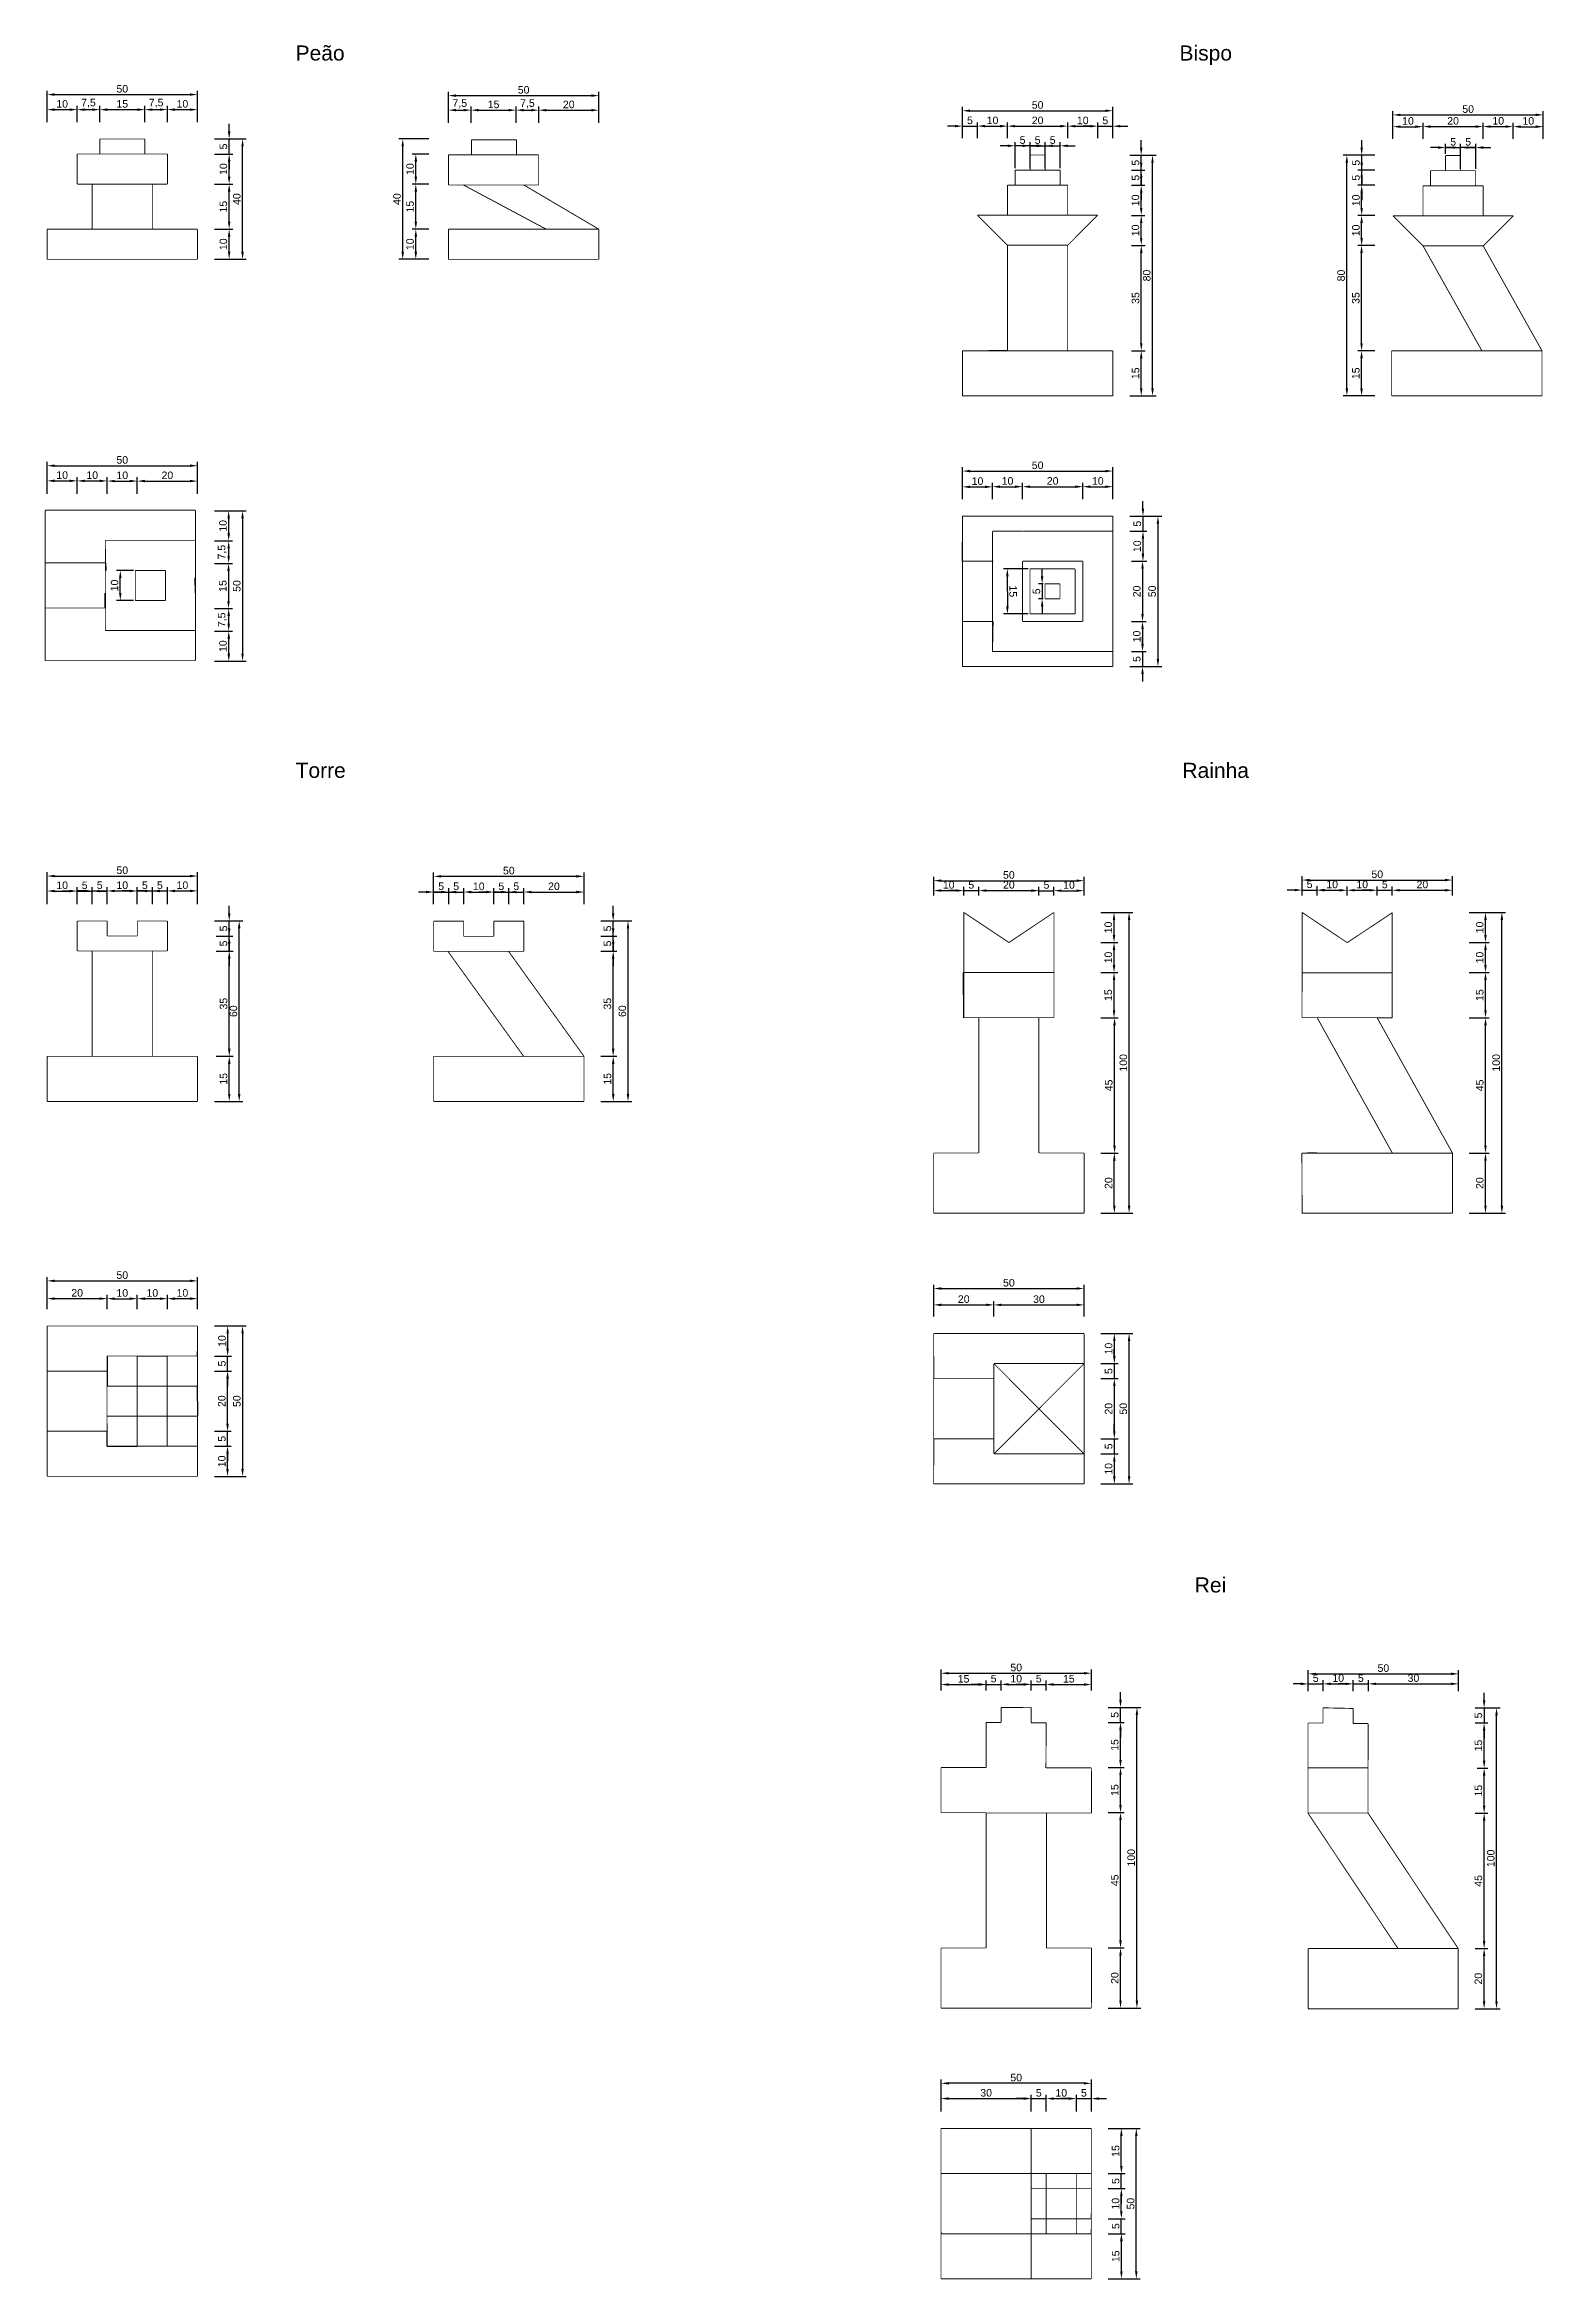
# Model space of a CAD drawing. Header units: millimetres. Extents: x -220846 to -220348, y 0 to 1408771.
# Drawn here: x -220846 to -220348, y 1408028 to 1408771 of the extents above; entities outside this region: 1.
import ezdxf

# ---------------------------------------------------------------- set-up
doc = ezdxf.new("R2010")
doc.units = ezdxf.units.MM
doc.styles.add('Anotativo', font='arial.ttf')
doc.styles.get("Standard").update_dxf_attribs({"font": 'arial.ttf'})
doc.dimstyles.new('ISO-25', dxfattribs={"dimtxt": 2.5, "dimasz": 2.5, "dimexe": 1.25, "dimexo": 0.625, "dimtad": 1, "dimtxsty": 'Standard', "dimcen": 2.5, "dimadec": 0, "dimazin": 0, "dimtfac": 1, "dimtmove": 0, "dimatfit": 1, "dimfxl": 1, "dimarcsym": 0})

msp = doc.modelspace()

# ---------------------------------------------------------------- texts
at = {"char_height": 5, "width": 84.3182, "attachment_point": 1, "style": 'Anotativo'}
for s, insert in [('Peão', (-220762.878, 1408771.077)), ('Bispo', (-220468.955, 1408771.077)), ('Torre', (-220762.878, 1408532.598)), ('Rainha', (-220467.982, 1408532.598)), ('Rei', (-220463.879, 1408261.771))]:
    msp.add_mtext(s, dxfattribs=dict(at, insert=insert))

# ---------------------------------------------------------------- blocks, each defined once
blk = doc.blocks.new('*D0')
at = {"color": 0, "lineweight": -2, "transparency": 16777216}
for p, q in [((-220845.51, 1408745.62), (-220845.51, 1408756.01)), ((-220843.01, 1408754.76), (-220798.01, 1408754.76)), ((-220795.51, 1408745.62), (-220795.51, 1408756.01))]:
    blk.add_line(p, q, dxfattribs=at)
at = {"color": 0, "transparency": 16777216}
for points in [[(-220843.01, 1408755.18), (-220843.01, 1408754.35), (-220845.51, 1408754.76)], [(-220798.01, 1408755.18), (-220798.01, 1408754.35), (-220795.51, 1408754.76)]]:
    blk.add_solid(points, dxfattribs=at)
at = {"layer": 'Defpoints', "color": 0, "transparency": 16777216}
for p in [(-220795.51, 1408754.76), (-220845.51, 1408745), (-220795.51, 1408745)]:
    blk.add_point(p, dxfattribs=at)
at = {"color": 0, "transparency": 16777216, "insert": (-220820.51, 1408756.66), "char_height": 2.5, "attachment_point": 5}
blk.add_mtext('50', dxfattribs=at)
blk = doc.blocks.new('*D1')
at = {"color": 0, "lineweight": -2, "transparency": 16777216}
for p, q in [((-220845.51, 1408745.62), (-220845.51, 1408751)), ((-220843.01, 1408749.75), (-220838.01, 1408749.75)), ((-220835.51, 1408745.62), (-220835.51, 1408751))]:
    blk.add_line(p, q, dxfattribs=at)
at = {"color": 0, "transparency": 16777216}
for points in [[(-220843.01, 1408750.17), (-220843.01, 1408749.33), (-220845.51, 1408749.75)], [(-220838.01, 1408750.17), (-220838.01, 1408749.33), (-220835.51, 1408749.75)]]:
    blk.add_solid(points, dxfattribs=at)
at = {"layer": 'Defpoints', "color": 0, "transparency": 16777216}
for p in [(-220835.51, 1408749.75), (-220845.51, 1408745), (-220835.51, 1408745)]:
    blk.add_point(p, dxfattribs=at)
at = {"color": 0, "transparency": 16777216, "insert": (-220840.51, 1408751.65), "char_height": 2.5, "attachment_point": 5}
blk.add_mtext('10', dxfattribs=at)
blk = doc.blocks.new('*D2')
at = {"color": 0, "lineweight": -2, "transparency": 16777216}
for p, q in [((-220835.51, 1408745.62), (-220835.51, 1408751)), ((-220833.01, 1408749.75), (-220830.51, 1408749.75)), ((-220828.01, 1408745.62), (-220828.01, 1408751))]:
    blk.add_line(p, q, dxfattribs=at)
at = {"color": 0, "transparency": 16777216}
for points in [[(-220833.01, 1408750.17), (-220833.01, 1408749.34), (-220835.51, 1408749.75)], [(-220830.51, 1408750.17), (-220830.51, 1408749.34), (-220828.01, 1408749.75)]]:
    blk.add_solid(points, dxfattribs=at)
at = {"layer": 'Defpoints', "color": 0, "transparency": 16777216}
for p in [(-220828.01, 1408749.75), (-220835.51, 1408745), (-220828.01, 1408745)]:
    blk.add_point(p, dxfattribs=at)
at = {"color": 0, "transparency": 16777216, "insert": (-220831.76, 1408751.88), "char_height": 2.5, "attachment_point": 5}
blk.add_mtext('7,5', dxfattribs=at)
blk = doc.blocks.new('*D3')
at = {"color": 0, "lineweight": -2, "transparency": 16777216}
for p, q in [((-220828.01, 1408745.62), (-220828.01, 1408751)), ((-220825.51, 1408749.75), (-220815.51, 1408749.75)), ((-220813.01, 1408745.62), (-220813.01, 1408751))]:
    blk.add_line(p, q, dxfattribs=at)
at = {"color": 0, "transparency": 16777216}
for points in [[(-220825.51, 1408750.17), (-220825.51, 1408749.34), (-220828.01, 1408749.75)], [(-220815.51, 1408750.17), (-220815.51, 1408749.34), (-220813.01, 1408749.75)]]:
    blk.add_solid(points, dxfattribs=at)
at = {"layer": 'Defpoints', "color": 0, "transparency": 16777216}
for p in [(-220813.01, 1408749.75), (-220828.01, 1408745), (-220813.01, 1408745)]:
    blk.add_point(p, dxfattribs=at)
at = {"color": 0, "transparency": 16777216, "insert": (-220820.51, 1408751.65), "char_height": 2.5, "attachment_point": 5}
blk.add_mtext('15', dxfattribs=at)
blk = doc.blocks.new('*D4')
at = {"color": 0, "lineweight": -2, "transparency": 16777216}
for p, q in [((-220813.01, 1408745.62), (-220813.01, 1408751.01)), ((-220810.51, 1408749.76), (-220808.01, 1408749.76)), ((-220805.51, 1408745.62), (-220805.51, 1408751.01))]:
    blk.add_line(p, q, dxfattribs=at)
at = {"color": 0, "transparency": 16777216}
for points in [[(-220810.51, 1408750.17), (-220810.51, 1408749.34), (-220813.01, 1408749.76)], [(-220808.01, 1408750.17), (-220808.01, 1408749.34), (-220805.51, 1408749.76)]]:
    blk.add_solid(points, dxfattribs=at)
at = {"layer": 'Defpoints', "color": 0, "transparency": 16777216}
for p in [(-220805.51, 1408749.76), (-220813.01, 1408745), (-220805.51, 1408745)]:
    blk.add_point(p, dxfattribs=at)
at = {"color": 0, "transparency": 16777216, "insert": (-220809.26, 1408751.88), "char_height": 2.5, "attachment_point": 5}
blk.add_mtext('7,5', dxfattribs=at)
blk = doc.blocks.new('*D5')
at = {"color": 0, "lineweight": -2, "transparency": 16777216}
for p, q in [((-220805.51, 1408745.62), (-220805.51, 1408751.01)), ((-220803.01, 1408749.76), (-220798.01, 1408749.76)), ((-220795.51, 1408745.62), (-220795.51, 1408751.01))]:
    blk.add_line(p, q, dxfattribs=at)
at = {"color": 0, "transparency": 16777216}
for points in [[(-220803.01, 1408750.17), (-220803.01, 1408749.34), (-220805.51, 1408749.76)], [(-220798.01, 1408750.17), (-220798.01, 1408749.34), (-220795.51, 1408749.76)]]:
    blk.add_solid(points, dxfattribs=at)
at = {"layer": 'Defpoints', "color": 0, "transparency": 16777216}
for p in [(-220795.51, 1408749.76), (-220805.51, 1408745), (-220795.51, 1408745)]:
    blk.add_point(p, dxfattribs=at)
at = {"color": 0, "transparency": 16777216, "insert": (-220800.51, 1408751.66), "char_height": 2.5, "attachment_point": 5}
blk.add_mtext('10', dxfattribs=at)
blk = doc.blocks.new('*D6')
at = {"color": 0, "lineweight": -2, "transparency": 16777216}
for p, q in [((-220712.04, 1408745.33), (-220712.04, 1408755.66)), ((-220709.54, 1408754.41), (-220664.54, 1408754.41)), ((-220662.04, 1408745.33), (-220662.04, 1408755.66))]:
    blk.add_line(p, q, dxfattribs=at)
at = {"color": 0, "transparency": 16777216}
for points in [[(-220709.54, 1408754.83), (-220709.54, 1408754), (-220712.04, 1408754.41)], [(-220664.54, 1408754.83), (-220664.54, 1408754), (-220662.04, 1408754.41)]]:
    blk.add_solid(points, dxfattribs=at)
at = {"layer": 'Defpoints', "color": 0, "transparency": 16777216}
for p in [(-220662.04, 1408754.41), (-220712.04, 1408744.7), (-220662.04, 1408744.7)]:
    blk.add_point(p, dxfattribs=at)
at = {"color": 0, "transparency": 16777216, "insert": (-220687.04, 1408756.32), "char_height": 2.5, "attachment_point": 5}
blk.add_mtext('50', dxfattribs=at)
blk = doc.blocks.new('*D7')
at = {"color": 0, "lineweight": -2, "transparency": 16777216}
for p, q in [((-220712.04, 1408745.33), (-220712.04, 1408750.84)), ((-220709.54, 1408749.59), (-220707.04, 1408749.59)), ((-220704.54, 1408745.33), (-220704.54, 1408750.84))]:
    blk.add_line(p, q, dxfattribs=at)
at = {"color": 0, "transparency": 16777216}
for points in [[(-220709.54, 1408750.01), (-220709.54, 1408749.17), (-220712.04, 1408749.59)], [(-220707.04, 1408750.01), (-220707.04, 1408749.17), (-220704.54, 1408749.59)]]:
    blk.add_solid(points, dxfattribs=at)
at = {"layer": 'Defpoints', "color": 0, "transparency": 16777216}
for p in [(-220704.54, 1408749.59), (-220712.04, 1408744.7), (-220704.54, 1408744.7)]:
    blk.add_point(p, dxfattribs=at)
at = {"color": 0, "transparency": 16777216, "insert": (-220708.29, 1408751.71), "char_height": 2.5, "attachment_point": 5}
blk.add_mtext('7,5', dxfattribs=at)
blk = doc.blocks.new('*D8')
at = {"color": 0, "lineweight": -2, "transparency": 16777216}
for p, q in [((-220704.54, 1408745.33), (-220704.54, 1408750.83)), ((-220702.04, 1408749.58), (-220692.04, 1408749.58)), ((-220689.54, 1408745.33), (-220689.54, 1408750.83))]:
    blk.add_line(p, q, dxfattribs=at)
at = {"color": 0, "transparency": 16777216}
for points in [[(-220702.04, 1408749.99), (-220702.04, 1408749.16), (-220704.54, 1408749.58)], [(-220692.04, 1408749.99), (-220692.04, 1408749.16), (-220689.54, 1408749.58)]]:
    blk.add_solid(points, dxfattribs=at)
at = {"layer": 'Defpoints', "color": 0, "transparency": 16777216}
for p in [(-220689.54, 1408749.58), (-220704.54, 1408744.7), (-220689.54, 1408744.7)]:
    blk.add_point(p, dxfattribs=at)
at = {"color": 0, "transparency": 16777216, "insert": (-220697.04, 1408751.48), "char_height": 2.5, "attachment_point": 5}
blk.add_mtext('15', dxfattribs=at)
blk = doc.blocks.new('*D9')
at = {"color": 0, "lineweight": -2, "transparency": 16777216}
for p, q in [((-220689.54, 1408745.33), (-220689.54, 1408750.83)), ((-220687.04, 1408749.58), (-220684.54, 1408749.58)), ((-220682.04, 1408745.33), (-220682.04, 1408750.83))]:
    blk.add_line(p, q, dxfattribs=at)
at = {"color": 0, "transparency": 16777216}
for points in [[(-220687.04, 1408750), (-220687.04, 1408749.16), (-220689.54, 1408749.58)], [(-220684.54, 1408750), (-220684.54, 1408749.16), (-220682.04, 1408749.58)]]:
    blk.add_solid(points, dxfattribs=at)
at = {"layer": 'Defpoints', "color": 0, "transparency": 16777216}
for p in [(-220682.04, 1408749.58), (-220689.54, 1408744.7), (-220682.04, 1408744.7)]:
    blk.add_point(p, dxfattribs=at)
at = {"color": 0, "transparency": 16777216, "insert": (-220685.79, 1408751.7), "char_height": 2.5, "attachment_point": 5}
blk.add_mtext('7,5', dxfattribs=at)
blk = doc.blocks.new('*D10')
at = {"color": 0, "lineweight": -2, "transparency": 16777216}
for p, q in [((-220682.04, 1408745.33), (-220682.04, 1408750.82)), ((-220679.54, 1408749.57), (-220664.54, 1408749.57)), ((-220662.04, 1408745.33), (-220662.04, 1408750.82))]:
    blk.add_line(p, q, dxfattribs=at)
at = {"color": 0, "transparency": 16777216}
for points in [[(-220679.54, 1408749.98), (-220679.54, 1408749.15), (-220682.04, 1408749.57)], [(-220664.54, 1408749.98), (-220664.54, 1408749.15), (-220662.04, 1408749.57)]]:
    blk.add_solid(points, dxfattribs=at)
at = {"layer": 'Defpoints', "color": 0, "transparency": 16777216}
for p in [(-220662.04, 1408749.57), (-220682.04, 1408744.7), (-220662.04, 1408744.7)]:
    blk.add_point(p, dxfattribs=at)
at = {"color": 0, "transparency": 16777216, "insert": (-220672.04, 1408751.47), "char_height": 2.5, "attachment_point": 5}
blk.add_mtext('20', dxfattribs=at)
blk = doc.blocks.new('*D13')
at = {"color": 0, "lineweight": -2, "transparency": 16777216}
for p, q in [((-220718.56, 1408710), (-220724.16, 1408710)), ((-220722.91, 1408702.5), (-220722.91, 1408707.5)), ((-220718.56, 1408700), (-220724.16, 1408700))]:
    blk.add_line(p, q, dxfattribs=at)
at = {"color": 0, "transparency": 16777216}
for points in [[(-220723.32, 1408707.5), (-220722.49, 1408707.5), (-220722.91, 1408710)], [(-220723.32, 1408702.5), (-220722.49, 1408702.5), (-220722.91, 1408700)]]:
    blk.add_solid(points, dxfattribs=at)
at = {"layer": 'Defpoints', "color": 0, "transparency": 16777216}
for p in [(-220722.91, 1408710), (-220717.94, 1408710), (-220717.94, 1408700)]:
    blk.add_point(p, dxfattribs=at)
at = {"color": 0, "transparency": 16777216, "insert": (-220724.81, 1408705), "char_height": 2.5, "attachment_point": 5, "rotation": 90}
blk.add_mtext('10', dxfattribs=at)
blk = doc.blocks.new('*D14')
at = {"color": 0, "lineweight": -2, "transparency": 16777216}
for p, q in [((-220718.56, 1408740), (-220728.5, 1408740)), ((-220727.25, 1408702.5), (-220727.25, 1408737.5)), ((-220718.56, 1408700), (-220728.5, 1408700))]:
    blk.add_line(p, q, dxfattribs=at)
at = {"color": 0, "transparency": 16777216}
for points in [[(-220727.67, 1408737.5), (-220726.83, 1408737.5), (-220727.25, 1408740)], [(-220727.67, 1408702.5), (-220726.83, 1408702.5), (-220727.25, 1408700)]]:
    blk.add_solid(points, dxfattribs=at)
at = {"layer": 'Defpoints', "color": 0, "transparency": 16777216}
for p in [(-220727.25, 1408740), (-220717.94, 1408740), (-220717.94, 1408700)]:
    blk.add_point(p, dxfattribs=at)
at = {"color": 0, "transparency": 16777216, "insert": (-220729.15, 1408720), "char_height": 2.5, "attachment_point": 5, "rotation": 90}
blk.add_mtext('40', dxfattribs=at)
blk = doc.blocks.new('*D11')
at = {"color": 0, "lineweight": -2, "transparency": 16777216}
for p, q in [((-220718.56, 1408725), (-220724.15, 1408725)), ((-220722.9, 1408712.5), (-220722.9, 1408722.5)), ((-220718.56, 1408710), (-220724.15, 1408710))]:
    blk.add_line(p, q, dxfattribs=at)
at = {"color": 0, "transparency": 16777216}
for points in [[(-220723.32, 1408722.5), (-220722.48, 1408722.5), (-220722.9, 1408725)], [(-220723.32, 1408712.5), (-220722.48, 1408712.5), (-220722.9, 1408710)]]:
    blk.add_solid(points, dxfattribs=at)
at = {"layer": 'Defpoints', "color": 0, "transparency": 16777216}
for p in [(-220722.9, 1408725), (-220717.94, 1408725), (-220717.94, 1408710)]:
    blk.add_point(p, dxfattribs=at)
at = {"color": 0, "transparency": 16777216, "insert": (-220724.8, 1408717.5), "char_height": 2.5, "attachment_point": 5, "rotation": 90}
blk.add_mtext('15', dxfattribs=at)
blk = doc.blocks.new('*D12')
at = {"color": 0, "lineweight": -2, "transparency": 16777216}
for p, q in [((-220718.56, 1408735), (-220724.15, 1408735)), ((-220722.9, 1408727.5), (-220722.9, 1408732.5)), ((-220718.56, 1408725), (-220724.15, 1408725))]:
    blk.add_line(p, q, dxfattribs=at)
at = {"color": 0, "transparency": 16777216}
for points in [[(-220723.32, 1408732.5), (-220722.48, 1408732.5), (-220722.9, 1408735)], [(-220723.32, 1408727.5), (-220722.48, 1408727.5), (-220722.9, 1408725)]]:
    blk.add_solid(points, dxfattribs=at)
at = {"layer": 'Defpoints', "color": 0, "transparency": 16777216}
for p in [(-220722.9, 1408735), (-220717.94, 1408735), (-220717.94, 1408725)]:
    blk.add_point(p, dxfattribs=at)
at = {"color": 0, "transparency": 16777216, "insert": (-220724.8, 1408730), "char_height": 2.5, "attachment_point": 5, "rotation": 90}
blk.add_mtext('10', dxfattribs=at)
blk = doc.blocks.new('*D15')
at = {"color": 0, "lineweight": -2, "transparency": 16777216}
for p, q in [((-220789.88, 1408740), (-220779.27, 1408740)), ((-220780.52, 1408702.5), (-220780.52, 1408737.5)), ((-220789.88, 1408700), (-220779.27, 1408700))]:
    blk.add_line(p, q, dxfattribs=at)
at = {"color": 0, "transparency": 16777216}
for points in [[(-220780.93, 1408737.5), (-220780.1, 1408737.5), (-220780.52, 1408740)], [(-220780.93, 1408702.5), (-220780.1, 1408702.5), (-220780.52, 1408700)]]:
    blk.add_solid(points, dxfattribs=at)
at = {"layer": 'Defpoints', "color": 0, "transparency": 16777216}
for p in [(-220790.51, 1408740), (-220780.52, 1408740), (-220790.51, 1408700)]:
    blk.add_point(p, dxfattribs=at)
at = {"color": 0, "transparency": 16777216, "insert": (-220782.42, 1408720), "char_height": 2.5, "attachment_point": 5, "rotation": 90}
blk.add_mtext('40', dxfattribs=at)
blk = doc.blocks.new('*D16')
at = {"color": 0, "lineweight": -2, "transparency": 16777216}
for p, q in [((-220789.88, 1408710), (-220783.72, 1408710)), ((-220784.97, 1408702.5), (-220784.97, 1408707.5)), ((-220789.88, 1408700), (-220783.72, 1408700))]:
    blk.add_line(p, q, dxfattribs=at)
at = {"color": 0, "transparency": 16777216}
for points in [[(-220785.39, 1408707.5), (-220784.56, 1408707.5), (-220784.97, 1408710)], [(-220785.39, 1408702.5), (-220784.56, 1408702.5), (-220784.97, 1408700)]]:
    blk.add_solid(points, dxfattribs=at)
at = {"layer": 'Defpoints', "color": 0, "transparency": 16777216}
for p in [(-220790.51, 1408710), (-220784.97, 1408710), (-220790.51, 1408700)]:
    blk.add_point(p, dxfattribs=at)
at = {"color": 0, "transparency": 16777216, "insert": (-220786.88, 1408705), "char_height": 2.5, "attachment_point": 5, "rotation": 90}
blk.add_mtext('10', dxfattribs=at)
blk = doc.blocks.new('*D17')
at = {"color": 0, "lineweight": -2, "transparency": 16777216}
for p, q in [((-220789.88, 1408725), (-220783.72, 1408725)), ((-220784.97, 1408712.5), (-220784.97, 1408722.5)), ((-220789.88, 1408710), (-220783.72, 1408710))]:
    blk.add_line(p, q, dxfattribs=at)
at = {"color": 0, "transparency": 16777216}
for points in [[(-220785.39, 1408722.5), (-220784.56, 1408722.5), (-220784.97, 1408725)], [(-220785.39, 1408712.5), (-220784.56, 1408712.5), (-220784.97, 1408710)]]:
    blk.add_solid(points, dxfattribs=at)
at = {"layer": 'Defpoints', "color": 0, "transparency": 16777216}
for p in [(-220790.51, 1408725), (-220784.97, 1408725), (-220790.51, 1408710)]:
    blk.add_point(p, dxfattribs=at)
at = {"color": 0, "transparency": 16777216, "insert": (-220786.88, 1408717.5), "char_height": 2.5, "attachment_point": 5, "rotation": 90}
blk.add_mtext('15', dxfattribs=at)
blk = doc.blocks.new('*D18')
at = {"color": 0, "lineweight": -2, "transparency": 16777216}
for p, q in [((-220789.88, 1408735), (-220783.72, 1408735)), ((-220784.97, 1408727.5), (-220784.97, 1408732.5)), ((-220789.88, 1408725), (-220783.72, 1408725))]:
    blk.add_line(p, q, dxfattribs=at)
at = {"color": 0, "transparency": 16777216}
for points in [[(-220785.39, 1408732.5), (-220784.56, 1408732.5), (-220784.97, 1408735)], [(-220785.39, 1408727.5), (-220784.56, 1408727.5), (-220784.97, 1408725)]]:
    blk.add_solid(points, dxfattribs=at)
at = {"layer": 'Defpoints', "color": 0, "transparency": 16777216}
for p in [(-220790.51, 1408735), (-220784.97, 1408735), (-220790.51, 1408725)]:
    blk.add_point(p, dxfattribs=at)
at = {"color": 0, "transparency": 16777216, "insert": (-220786.88, 1408730), "char_height": 2.5, "attachment_point": 5, "rotation": 90}
blk.add_mtext('10', dxfattribs=at)
blk = doc.blocks.new('*D19')
at = {"color": 0, "lineweight": -2, "transparency": 16777216}
for p, q in [((-220784.96, 1408742.5), (-220784.96, 1408745)), ((-220789.88, 1408740), (-220783.71, 1408740)), ((-220789.88, 1408735), (-220783.71, 1408735)), ((-220784.96, 1408735), (-220784.96, 1408740)), ((-220784.96, 1408732.5), (-220784.96, 1408730))]:
    blk.add_line(p, q, dxfattribs=at)
at = {"color": 0, "transparency": 16777216}
for points in [[(-220785.38, 1408742.5), (-220784.54, 1408742.5), (-220784.96, 1408740)], [(-220785.38, 1408732.5), (-220784.54, 1408732.5), (-220784.96, 1408735)]]:
    blk.add_solid(points, dxfattribs=at)
at = {"layer": 'Defpoints', "color": 0, "transparency": 16777216}
for p in [(-220790.51, 1408740), (-220790.51, 1408735), (-220784.96, 1408740)]:
    blk.add_point(p, dxfattribs=at)
at = {"color": 0, "transparency": 16777216, "insert": (-220786.86, 1408737.5), "char_height": 2.5, "attachment_point": 5, "rotation": 90}
blk.add_mtext('5', dxfattribs=at)
blk = doc.blocks.new('*D20')
at = {"color": 0, "lineweight": -2, "transparency": 16777216}
for p, q in [((-220845.51, 1408622), (-220845.51, 1408632.63)), ((-220843.01, 1408631.38), (-220798.01, 1408631.38)), ((-220795.51, 1408622), (-220795.51, 1408632.63))]:
    blk.add_line(p, q, dxfattribs=at)
at = {"color": 0, "transparency": 16777216}
for points in [[(-220843.01, 1408631.79), (-220843.01, 1408630.96), (-220845.51, 1408631.38)], [(-220798.01, 1408631.79), (-220798.01, 1408630.96), (-220795.51, 1408631.38)]]:
    blk.add_solid(points, dxfattribs=at)
at = {"layer": 'Defpoints', "color": 0, "transparency": 16777216}
for p in [(-220795.51, 1408631.38), (-220845.51, 1408621.38), (-220795.51, 1408621.38)]:
    blk.add_point(p, dxfattribs=at)
at = {"color": 0, "transparency": 16777216, "insert": (-220820.51, 1408633.28), "char_height": 2.5, "attachment_point": 5}
blk.add_mtext('50', dxfattribs=at)
blk = doc.blocks.new('*D21')
at = {"color": 0, "lineweight": -2, "transparency": 16777216}
for p, q in [((-220845.51, 1408622), (-220845.51, 1408627.59)), ((-220843.01, 1408626.34), (-220838.01, 1408626.34)), ((-220835.51, 1408622), (-220835.51, 1408627.59))]:
    blk.add_line(p, q, dxfattribs=at)
at = {"color": 0, "transparency": 16777216}
for points in [[(-220843.01, 1408626.76), (-220843.01, 1408625.92), (-220845.51, 1408626.34)], [(-220838.01, 1408626.76), (-220838.01, 1408625.92), (-220835.51, 1408626.34)]]:
    blk.add_solid(points, dxfattribs=at)
at = {"layer": 'Defpoints', "color": 0, "transparency": 16777216}
for p in [(-220835.51, 1408626.34), (-220845.51, 1408621.38), (-220835.51, 1408621.38)]:
    blk.add_point(p, dxfattribs=at)
at = {"color": 0, "transparency": 16777216, "insert": (-220840.51, 1408628.24), "char_height": 2.5, "attachment_point": 5}
blk.add_mtext('10', dxfattribs=at)
blk = doc.blocks.new('*D22')
at = {"color": 0, "lineweight": -2, "transparency": 16777216}
for p, q in [((-220835.51, 1408622), (-220835.51, 1408627.57)), ((-220833.01, 1408626.32), (-220828.01, 1408626.32)), ((-220825.51, 1408622), (-220825.51, 1408627.57))]:
    blk.add_line(p, q, dxfattribs=at)
at = {"color": 0, "transparency": 16777216}
for points in [[(-220833.01, 1408626.73), (-220833.01, 1408625.9), (-220835.51, 1408626.32)], [(-220828.01, 1408626.73), (-220828.01, 1408625.9), (-220825.51, 1408626.32)]]:
    blk.add_solid(points, dxfattribs=at)
at = {"layer": 'Defpoints', "color": 0, "transparency": 16777216}
for p in [(-220825.51, 1408626.32), (-220835.51, 1408621.38), (-220825.51, 1408621.38)]:
    blk.add_point(p, dxfattribs=at)
at = {"color": 0, "transparency": 16777216, "insert": (-220830.51, 1408628.22), "char_height": 2.5, "attachment_point": 5}
blk.add_mtext('10', dxfattribs=at)
blk = doc.blocks.new('*D23')
at = {"color": 0, "lineweight": -2, "transparency": 16777216}
for p, q in [((-220825.51, 1408622), (-220825.51, 1408627.52)), ((-220823.01, 1408626.27), (-220818.01, 1408626.27)), ((-220815.51, 1408622), (-220815.51, 1408627.52))]:
    blk.add_line(p, q, dxfattribs=at)
at = {"color": 0, "transparency": 16777216}
for points in [[(-220823.01, 1408626.69), (-220823.01, 1408625.86), (-220825.51, 1408626.27)], [(-220818.01, 1408626.69), (-220818.01, 1408625.86), (-220815.51, 1408626.27)]]:
    blk.add_solid(points, dxfattribs=at)
at = {"layer": 'Defpoints', "color": 0, "transparency": 16777216}
for p in [(-220815.51, 1408626.27), (-220825.51, 1408621.38), (-220815.51, 1408621.38)]:
    blk.add_point(p, dxfattribs=at)
at = {"color": 0, "transparency": 16777216, "insert": (-220820.51, 1408628.17), "char_height": 2.5, "attachment_point": 5}
blk.add_mtext('10', dxfattribs=at)
blk = doc.blocks.new('*D24')
at = {"color": 0, "lineweight": -2, "transparency": 16777216}
for p, q in [((-220815.51, 1408622), (-220815.51, 1408627.51)), ((-220813.01, 1408626.26), (-220798.01, 1408626.26)), ((-220795.51, 1408622), (-220795.51, 1408627.51))]:
    blk.add_line(p, q, dxfattribs=at)
at = {"color": 0, "transparency": 16777216}
for points in [[(-220813.01, 1408626.68), (-220813.01, 1408625.85), (-220815.51, 1408626.26)], [(-220798.01, 1408626.68), (-220798.01, 1408625.85), (-220795.51, 1408626.26)]]:
    blk.add_solid(points, dxfattribs=at)
at = {"layer": 'Defpoints', "color": 0, "transparency": 16777216}
for p in [(-220795.51, 1408626.26), (-220815.51, 1408621.38), (-220795.51, 1408621.38)]:
    blk.add_point(p, dxfattribs=at)
at = {"color": 0, "transparency": 16777216, "insert": (-220805.51, 1408628.17), "char_height": 2.5, "attachment_point": 5}
blk.add_mtext('20', dxfattribs=at)
blk = doc.blocks.new('*D25')
at = {"color": 0, "lineweight": -2, "transparency": 16777216}
for p, q in [((-220789.88, 1408616.38), (-220779.28, 1408616.38)), ((-220780.53, 1408613.88), (-220780.53, 1408568.87)), ((-220789.88, 1408566.37), (-220779.28, 1408566.37))]:
    blk.add_line(p, q, dxfattribs=at)
at = {"color": 0, "transparency": 16777216}
for points in [[(-220780.94, 1408613.88), (-220780.11, 1408613.88), (-220780.53, 1408616.38)], [(-220780.94, 1408568.87), (-220780.11, 1408568.87), (-220780.53, 1408566.37)]]:
    blk.add_solid(points, dxfattribs=at)
at = {"layer": 'Defpoints', "color": 0, "transparency": 16777216}
for p in [(-220790.51, 1408616.38), (-220790.51, 1408566.37), (-220780.53, 1408566.37)]:
    blk.add_point(p, dxfattribs=at)
at = {"color": 0, "transparency": 16777216, "insert": (-220782.43, 1408591.38), "char_height": 2.5, "attachment_point": 5, "rotation": 90}
blk.add_mtext('50', dxfattribs=at)
blk = doc.blocks.new('*D26')
at = {"color": 0, "lineweight": -2, "transparency": 16777216}
for p, q in [((-220789.88, 1408576.38), (-220783.85, 1408576.38)), ((-220785.1, 1408568.87), (-220785.1, 1408573.88)), ((-220789.88, 1408566.37), (-220783.85, 1408566.37))]:
    blk.add_line(p, q, dxfattribs=at)
at = {"color": 0, "transparency": 16777216}
for points in [[(-220785.51, 1408573.88), (-220784.68, 1408573.88), (-220785.1, 1408576.38)], [(-220785.51, 1408568.87), (-220784.68, 1408568.87), (-220785.1, 1408566.37)]]:
    blk.add_solid(points, dxfattribs=at)
at = {"layer": 'Defpoints', "color": 0, "transparency": 16777216}
for p in [(-220790.51, 1408576.38), (-220785.1, 1408576.38), (-220790.51, 1408566.37)]:
    blk.add_point(p, dxfattribs=at)
at = {"color": 0, "transparency": 16777216, "insert": (-220787, 1408571.38), "char_height": 2.5, "attachment_point": 5, "rotation": 90}
blk.add_mtext('10', dxfattribs=at)
blk = doc.blocks.new('*D27')
at = {"color": 0, "lineweight": -2, "transparency": 16777216}
for p, q in [((-220789.88, 1408583.88), (-220783.87, 1408583.88)), ((-220785.12, 1408578.88), (-220785.12, 1408581.38)), ((-220789.88, 1408576.38), (-220783.87, 1408576.38))]:
    blk.add_line(p, q, dxfattribs=at)
at = {"color": 0, "transparency": 16777216}
for points in [[(-220785.54, 1408581.38), (-220784.71, 1408581.38), (-220785.12, 1408583.88)], [(-220785.54, 1408578.88), (-220784.71, 1408578.88), (-220785.12, 1408576.38)]]:
    blk.add_solid(points, dxfattribs=at)
at = {"layer": 'Defpoints', "color": 0, "transparency": 16777216}
for p in [(-220790.51, 1408583.88), (-220785.12, 1408583.88), (-220790.51, 1408576.38)]:
    blk.add_point(p, dxfattribs=at)
at = {"color": 0, "transparency": 16777216, "insert": (-220787.25, 1408580.13), "char_height": 2.5, "attachment_point": 5, "rotation": 90}
blk.add_mtext('7,5', dxfattribs=at)
blk = doc.blocks.new('*D28')
at = {"color": 0, "lineweight": -2, "transparency": 16777216}
for p, q in [((-220789.88, 1408606.38), (-220783.88, 1408606.38)), ((-220785.13, 1408601.38), (-220785.13, 1408603.88)), ((-220789.88, 1408598.88), (-220783.88, 1408598.88))]:
    blk.add_line(p, q, dxfattribs=at)
at = {"color": 0, "transparency": 16777216}
for points in [[(-220785.55, 1408603.88), (-220784.72, 1408603.88), (-220785.13, 1408606.38)], [(-220785.55, 1408601.38), (-220784.72, 1408601.38), (-220785.13, 1408598.88)]]:
    blk.add_solid(points, dxfattribs=at)
at = {"layer": 'Defpoints', "color": 0, "transparency": 16777216}
for p in [(-220790.51, 1408606.38), (-220785.13, 1408606.38), (-220790.51, 1408598.88)]:
    blk.add_point(p, dxfattribs=at)
at = {"color": 0, "transparency": 16777216, "insert": (-220787.26, 1408602.63), "char_height": 2.5, "attachment_point": 5, "rotation": 90}
blk.add_mtext('7,5', dxfattribs=at)
blk = doc.blocks.new('*D29')
at = {"color": 0, "lineweight": -2, "transparency": 16777216}
for p, q in [((-220789.88, 1408616.38), (-220783.87, 1408616.38)), ((-220785.12, 1408608.88), (-220785.12, 1408613.88)), ((-220789.88, 1408606.38), (-220783.87, 1408606.38))]:
    blk.add_line(p, q, dxfattribs=at)
at = {"color": 0, "transparency": 16777216}
for points in [[(-220785.54, 1408613.88), (-220784.7, 1408613.88), (-220785.12, 1408616.38)], [(-220785.54, 1408608.88), (-220784.7, 1408608.88), (-220785.12, 1408606.38)]]:
    blk.add_solid(points, dxfattribs=at)
at = {"layer": 'Defpoints', "color": 0, "transparency": 16777216}
for p in [(-220790.51, 1408616.38), (-220785.12, 1408616.38), (-220790.51, 1408606.38)]:
    blk.add_point(p, dxfattribs=at)
at = {"color": 0, "transparency": 16777216, "insert": (-220787.02, 1408611.38), "char_height": 2.5, "attachment_point": 5, "rotation": 90}
blk.add_mtext('10', dxfattribs=at)
blk = doc.blocks.new('*D30')
at = {"color": 0, "lineweight": -2, "transparency": 16777216}
for p, q in [((-220789.88, 1408598.88), (-220783.93, 1408598.88)), ((-220785.18, 1408596.38), (-220785.18, 1408586.38)), ((-220789.88, 1408583.88), (-220783.93, 1408583.88))]:
    blk.add_line(p, q, dxfattribs=at)
at = {"color": 0, "transparency": 16777216}
for points in [[(-220785.6, 1408596.38), (-220784.77, 1408596.38), (-220785.18, 1408598.88)], [(-220785.6, 1408586.38), (-220784.77, 1408586.38), (-220785.18, 1408583.88)]]:
    blk.add_solid(points, dxfattribs=at)
at = {"layer": 'Defpoints', "color": 0, "transparency": 16777216}
for p in [(-220790.51, 1408598.88), (-220790.51, 1408583.88), (-220785.18, 1408583.88)]:
    blk.add_point(p, dxfattribs=at)
at = {"color": 0, "transparency": 16777216, "insert": (-220787.08, 1408591.38), "char_height": 2.5, "attachment_point": 5, "rotation": 90}
blk.add_mtext('15', dxfattribs=at)
blk = doc.blocks.new('*D31')
at = {"color": 0, "lineweight": -2, "transparency": 16777216}
for p, q in [((-220816.79, 1408596.55), (-220822.41, 1408596.55)), ((-220821.16, 1408589.05), (-220821.16, 1408594.05)), ((-220816.79, 1408586.55), (-220822.41, 1408586.55))]:
    blk.add_line(p, q, dxfattribs=at)
at = {"color": 0, "transparency": 16777216}
for points in [[(-220821.58, 1408594.05), (-220820.75, 1408594.05), (-220821.16, 1408596.55)], [(-220821.58, 1408589.05), (-220820.75, 1408589.05), (-220821.16, 1408586.55)]]:
    blk.add_solid(points, dxfattribs=at)
at = {"layer": 'Defpoints', "color": 0, "transparency": 16777216}
for p in [(-220821.16, 1408596.55), (-220816.16, 1408596.55), (-220816.16, 1408586.55)]:
    blk.add_point(p, dxfattribs=at)
at = {"color": 0, "transparency": 16777216, "insert": (-220823.07, 1408591.55), "char_height": 2.5, "attachment_point": 5, "rotation": 90}
blk.add_mtext('10', dxfattribs=at)
blk = doc.blocks.new('*D32')
at = {"color": 0, "lineweight": -2, "transparency": 16777216}
for p, q in [((-220789.88, 1408480.02), (-220780.38, 1408480.02)), ((-220781.63, 1408422.52), (-220781.63, 1408477.52)), ((-220789.88, 1408420.02), (-220780.38, 1408420.02))]:
    blk.add_line(p, q, dxfattribs=at)
at = {"color": 0, "transparency": 16777216}
for points in [[(-220782.05, 1408477.52), (-220781.21, 1408477.52), (-220781.63, 1408480.02)], [(-220782.05, 1408422.52), (-220781.21, 1408422.52), (-220781.63, 1408420.02)]]:
    blk.add_solid(points, dxfattribs=at)
at = {"layer": 'Defpoints', "color": 0, "transparency": 16777216}
for p in [(-220790.51, 1408480.02), (-220781.63, 1408480.02), (-220790.51, 1408420.02)]:
    blk.add_point(p, dxfattribs=at)
at = {"color": 0, "transparency": 16777216, "insert": (-220783.53, 1408450.02), "char_height": 2.5, "attachment_point": 5, "rotation": 90}
blk.add_mtext('60', dxfattribs=at)
blk = doc.blocks.new('*D33')
at = {"color": 0, "lineweight": -2, "transparency": 16777216}
for p, q in [((-220789.26, 1408435.02), (-220783.68, 1408435.02)), ((-220784.93, 1408422.52), (-220784.93, 1408432.52)), ((-220789.26, 1408420.02), (-220783.68, 1408420.02))]:
    blk.add_line(p, q, dxfattribs=at)
at = {"color": 0, "transparency": 16777216}
for points in [[(-220785.35, 1408432.52), (-220784.51, 1408432.52), (-220784.93, 1408435.02)], [(-220785.35, 1408422.52), (-220784.51, 1408422.52), (-220784.93, 1408420.02)]]:
    blk.add_solid(points, dxfattribs=at)
at = {"layer": 'Defpoints', "color": 0, "transparency": 16777216}
for p in [(-220789.88, 1408435.02), (-220784.93, 1408435.02), (-220789.88, 1408420.02)]:
    blk.add_point(p, dxfattribs=at)
at = {"color": 0, "transparency": 16777216, "insert": (-220786.83, 1408427.52), "char_height": 2.5, "attachment_point": 5, "rotation": 90}
blk.add_mtext('15', dxfattribs=at)
blk = doc.blocks.new('*D34')
at = {"color": 0, "lineweight": -2, "transparency": 16777216}
for p, q in [((-220789.26, 1408470.02), (-220783.68, 1408470.02)), ((-220784.93, 1408437.52), (-220784.93, 1408467.52)), ((-220789.26, 1408435.02), (-220783.68, 1408435.02))]:
    blk.add_line(p, q, dxfattribs=at)
at = {"color": 0, "transparency": 16777216}
for points in [[(-220785.34, 1408467.52), (-220784.51, 1408467.52), (-220784.93, 1408470.02)], [(-220785.34, 1408437.52), (-220784.51, 1408437.52), (-220784.93, 1408435.02)]]:
    blk.add_solid(points, dxfattribs=at)
at = {"layer": 'Defpoints', "color": 0, "transparency": 16777216}
for p in [(-220789.88, 1408470.02), (-220784.93, 1408470.02), (-220789.88, 1408435.02)]:
    blk.add_point(p, dxfattribs=at)
at = {"color": 0, "transparency": 16777216, "insert": (-220786.83, 1408452.52), "char_height": 2.5, "attachment_point": 5, "rotation": 90}
blk.add_mtext('35', dxfattribs=at)
blk = doc.blocks.new('*D35')
at = {"color": 0, "lineweight": -2, "transparency": 16777216}
for p, q in [((-220789.26, 1408475.02), (-220783.7, 1408475.02)), ((-220784.95, 1408477.52), (-220784.95, 1408480.02)), ((-220784.95, 1408470.02), (-220784.95, 1408475.02)), ((-220789.26, 1408470.02), (-220783.7, 1408470.02)), ((-220784.95, 1408467.52), (-220784.95, 1408465.02))]:
    blk.add_line(p, q, dxfattribs=at)
at = {"color": 0, "transparency": 16777216}
for points in [[(-220785.37, 1408477.52), (-220784.53, 1408477.52), (-220784.95, 1408475.02)], [(-220785.37, 1408467.52), (-220784.53, 1408467.52), (-220784.95, 1408470.02)]]:
    blk.add_solid(points, dxfattribs=at)
at = {"layer": 'Defpoints', "color": 0, "transparency": 16777216}
for p in [(-220789.88, 1408475.02), (-220784.95, 1408475.02), (-220789.88, 1408470.02)]:
    blk.add_point(p, dxfattribs=at)
at = {"color": 0, "transparency": 16777216, "insert": (-220786.85, 1408472.52), "char_height": 2.5, "attachment_point": 5, "rotation": 90}
blk.add_mtext('5', dxfattribs=at)
blk = doc.blocks.new('*D36')
at = {"color": 0, "lineweight": -2, "transparency": 16777216}
for p, q in [((-220784.95, 1408482.52), (-220784.95, 1408485.02)), ((-220789.26, 1408480.02), (-220783.7, 1408480.02)), ((-220789.26, 1408475.02), (-220783.7, 1408475.02)), ((-220784.95, 1408475.02), (-220784.95, 1408480.02)), ((-220784.95, 1408472.52), (-220784.95, 1408470.02))]:
    blk.add_line(p, q, dxfattribs=at)
at = {"color": 0, "transparency": 16777216}
for points in [[(-220785.37, 1408482.52), (-220784.53, 1408482.52), (-220784.95, 1408480.02)], [(-220785.37, 1408472.52), (-220784.53, 1408472.52), (-220784.95, 1408475.02)]]:
    blk.add_solid(points, dxfattribs=at)
at = {"layer": 'Defpoints', "color": 0, "transparency": 16777216}
for p in [(-220789.88, 1408480.02), (-220789.88, 1408475.02), (-220784.95, 1408480.02)]:
    blk.add_point(p, dxfattribs=at)
at = {"color": 0, "transparency": 16777216, "insert": (-220786.85, 1408477.52), "char_height": 2.5, "attachment_point": 5, "rotation": 90}
blk.add_mtext('5', dxfattribs=at)
blk = doc.blocks.new('*D37')
at = {"color": 0, "lineweight": -2, "transparency": 16777216}
for p, q in [((-220845.51, 1408485.64), (-220845.51, 1408496.21)), ((-220843.01, 1408494.96), (-220798.01, 1408494.96)), ((-220795.51, 1408485.64), (-220795.51, 1408496.21))]:
    blk.add_line(p, q, dxfattribs=at)
at = {"color": 0, "transparency": 16777216}
for points in [[(-220843.01, 1408495.38), (-220843.01, 1408494.54), (-220845.51, 1408494.96)], [(-220798.01, 1408495.38), (-220798.01, 1408494.54), (-220795.51, 1408494.96)]]:
    blk.add_solid(points, dxfattribs=at)
at = {"layer": 'Defpoints', "color": 0, "transparency": 16777216}
for p in [(-220795.51, 1408494.96), (-220845.51, 1408485.02), (-220795.51, 1408485.02)]:
    blk.add_point(p, dxfattribs=at)
at = {"color": 0, "transparency": 16777216, "insert": (-220820.51, 1408496.86), "char_height": 2.5, "attachment_point": 5}
blk.add_mtext('50', dxfattribs=at)
blk = doc.blocks.new('*D38')
at = {"color": 0, "lineweight": -2, "transparency": 16777216}
for p, q in [((-220845.51, 1408485.64), (-220845.51, 1408491.22)), ((-220843.01, 1408489.97), (-220838.01, 1408489.97)), ((-220835.51, 1408485.64), (-220835.51, 1408491.22))]:
    blk.add_line(p, q, dxfattribs=at)
at = {"color": 0, "transparency": 16777216}
for points in [[(-220843.01, 1408490.39), (-220843.01, 1408489.55), (-220845.51, 1408489.97)], [(-220838.01, 1408490.39), (-220838.01, 1408489.55), (-220835.51, 1408489.97)]]:
    blk.add_solid(points, dxfattribs=at)
at = {"layer": 'Defpoints', "color": 0, "transparency": 16777216}
for p in [(-220835.51, 1408489.97), (-220845.51, 1408485.02), (-220835.51, 1408485.02)]:
    blk.add_point(p, dxfattribs=at)
at = {"color": 0, "transparency": 16777216, "insert": (-220840.51, 1408491.87), "char_height": 2.5, "attachment_point": 5}
blk.add_mtext('10', dxfattribs=at)
blk = doc.blocks.new('*D39')
at = {"color": 0, "lineweight": -2, "transparency": 16777216}
for p, q in [((-220805.51, 1408485.64), (-220805.51, 1408491.26)), ((-220803.01, 1408490.01), (-220798.01, 1408490.01)), ((-220795.51, 1408485.64), (-220795.51, 1408491.26))]:
    blk.add_line(p, q, dxfattribs=at)
at = {"color": 0, "transparency": 16777216}
for points in [[(-220803.01, 1408490.43), (-220803.01, 1408489.59), (-220805.51, 1408490.01)], [(-220798.01, 1408490.43), (-220798.01, 1408489.59), (-220795.51, 1408490.01)]]:
    blk.add_solid(points, dxfattribs=at)
at = {"layer": 'Defpoints', "color": 0, "transparency": 16777216}
for p in [(-220795.51, 1408490.01), (-220805.51, 1408485.02), (-220795.51, 1408485.02)]:
    blk.add_point(p, dxfattribs=at)
at = {"color": 0, "transparency": 16777216, "insert": (-220800.51, 1408491.91), "char_height": 2.5, "attachment_point": 5}
blk.add_mtext('10', dxfattribs=at)
blk = doc.blocks.new('*D40')
at = {"color": 0, "lineweight": -2, "transparency": 16777216}
for p, q in [((-220716.97, 1408485.55), (-220716.97, 1408496.11)), ((-220714.47, 1408494.86), (-220669.47, 1408494.86)), ((-220666.97, 1408485.55), (-220666.97, 1408496.11))]:
    blk.add_line(p, q, dxfattribs=at)
at = {"color": 0, "transparency": 16777216}
for points in [[(-220714.47, 1408495.27), (-220714.47, 1408494.44), (-220716.97, 1408494.86)], [(-220669.47, 1408495.27), (-220669.47, 1408494.44), (-220666.97, 1408494.86)]]:
    blk.add_solid(points, dxfattribs=at)
at = {"layer": 'Defpoints', "color": 0, "transparency": 16777216}
for p in [(-220666.97, 1408494.86), (-220716.97, 1408484.93), (-220666.97, 1408484.93)]:
    blk.add_point(p, dxfattribs=at)
at = {"color": 0, "transparency": 16777216, "insert": (-220691.97, 1408496.76), "char_height": 2.5, "attachment_point": 5}
blk.add_mtext('50', dxfattribs=at)
blk = doc.blocks.new('*D41')
at = {"color": 0, "lineweight": -2, "transparency": 16777216}
for p, q in [((-220686.97, 1408485.55), (-220686.97, 1408490.89)), ((-220684.47, 1408489.64), (-220669.47, 1408489.64)), ((-220666.97, 1408485.55), (-220666.97, 1408490.89))]:
    blk.add_line(p, q, dxfattribs=at)
at = {"color": 0, "transparency": 16777216}
for points in [[(-220684.47, 1408490.06), (-220684.47, 1408489.22), (-220686.97, 1408489.64)], [(-220669.47, 1408490.06), (-220669.47, 1408489.22), (-220666.97, 1408489.64)]]:
    blk.add_solid(points, dxfattribs=at)
at = {"layer": 'Defpoints', "color": 0, "transparency": 16777216}
for p in [(-220666.97, 1408489.64), (-220686.97, 1408484.93), (-220666.97, 1408484.93)]:
    blk.add_point(p, dxfattribs=at)
at = {"color": 0, "transparency": 16777216, "insert": (-220676.97, 1408491.54), "char_height": 2.5, "attachment_point": 5}
blk.add_mtext('20', dxfattribs=at)
blk = doc.blocks.new('*D42')
at = {"color": 0, "lineweight": -2, "transparency": 16777216}
for p, q in [((-220661.35, 1408480.02), (-220651.08, 1408480.02)), ((-220652.33, 1408422.52), (-220652.33, 1408477.52)), ((-220661.35, 1408420.02), (-220651.08, 1408420.02))]:
    blk.add_line(p, q, dxfattribs=at)
at = {"color": 0, "transparency": 16777216}
for points in [[(-220652.75, 1408477.52), (-220651.92, 1408477.52), (-220652.33, 1408480.02)], [(-220652.75, 1408422.52), (-220651.92, 1408422.52), (-220652.33, 1408420.02)]]:
    blk.add_solid(points, dxfattribs=at)
at = {"layer": 'Defpoints', "color": 0, "transparency": 16777216}
for p in [(-220661.97, 1408480.02), (-220652.33, 1408480.02), (-220661.97, 1408420.02)]:
    blk.add_point(p, dxfattribs=at)
at = {"color": 0, "transparency": 16777216, "insert": (-220654.23, 1408450.02), "char_height": 2.5, "attachment_point": 5, "rotation": 90}
blk.add_mtext('60', dxfattribs=at)
blk = doc.blocks.new('*D43')
at = {"color": 0, "lineweight": -2, "transparency": 16777216}
for p, q in [((-220661.35, 1408435.02), (-220656, 1408435.02)), ((-220657.25, 1408422.52), (-220657.25, 1408432.52)), ((-220661.35, 1408420.02), (-220656, 1408420.02))]:
    blk.add_line(p, q, dxfattribs=at)
at = {"color": 0, "transparency": 16777216}
for points in [[(-220657.67, 1408432.52), (-220656.83, 1408432.52), (-220657.25, 1408435.02)], [(-220657.67, 1408422.52), (-220656.83, 1408422.52), (-220657.25, 1408420.02)]]:
    blk.add_solid(points, dxfattribs=at)
at = {"layer": 'Defpoints', "color": 0, "transparency": 16777216}
for p in [(-220661.97, 1408435.02), (-220657.25, 1408435.02), (-220661.97, 1408420.02)]:
    blk.add_point(p, dxfattribs=at)
at = {"color": 0, "transparency": 16777216, "insert": (-220659.15, 1408427.52), "char_height": 2.5, "attachment_point": 5, "rotation": 90}
blk.add_mtext('15', dxfattribs=at)
blk = doc.blocks.new('*D44')
at = {"color": 0, "lineweight": -2, "transparency": 16777216}
for p, q in [((-220661.35, 1408470.02), (-220656.03, 1408470.02)), ((-220657.28, 1408437.52), (-220657.28, 1408467.52)), ((-220661.35, 1408435.02), (-220656.03, 1408435.02))]:
    blk.add_line(p, q, dxfattribs=at)
at = {"color": 0, "transparency": 16777216}
for points in [[(-220657.69, 1408467.52), (-220656.86, 1408467.52), (-220657.28, 1408470.02)], [(-220657.69, 1408437.52), (-220656.86, 1408437.52), (-220657.28, 1408435.02)]]:
    blk.add_solid(points, dxfattribs=at)
at = {"layer": 'Defpoints', "color": 0, "transparency": 16777216}
for p in [(-220661.97, 1408470.02), (-220657.28, 1408470.02), (-220661.97, 1408435.02)]:
    blk.add_point(p, dxfattribs=at)
at = {"color": 0, "transparency": 16777216, "insert": (-220659.18, 1408452.52), "char_height": 2.5, "attachment_point": 5, "rotation": 90}
blk.add_mtext('35', dxfattribs=at)
blk = doc.blocks.new('*D45')
at = {"color": 0, "lineweight": -2, "transparency": 16777216}
for p, q in [((-220661.35, 1408475.02), (-220656.03, 1408475.02)), ((-220657.28, 1408477.52), (-220657.28, 1408480.02)), ((-220657.28, 1408470.02), (-220657.28, 1408475.02)), ((-220661.35, 1408470.02), (-220656.03, 1408470.02)), ((-220657.28, 1408467.52), (-220657.28, 1408465.02))]:
    blk.add_line(p, q, dxfattribs=at)
at = {"color": 0, "transparency": 16777216}
for points in [[(-220657.69, 1408477.52), (-220656.86, 1408477.52), (-220657.28, 1408475.02)], [(-220657.69, 1408467.52), (-220656.86, 1408467.52), (-220657.28, 1408470.02)]]:
    blk.add_solid(points, dxfattribs=at)
at = {"layer": 'Defpoints', "color": 0, "transparency": 16777216}
for p in [(-220661.97, 1408475.02), (-220657.28, 1408475.02), (-220661.97, 1408470.02)]:
    blk.add_point(p, dxfattribs=at)
at = {"color": 0, "transparency": 16777216, "insert": (-220659.17, 1408472.52), "char_height": 2.5, "attachment_point": 5, "rotation": 90}
blk.add_mtext('5', dxfattribs=at)
blk = doc.blocks.new('*D46')
at = {"color": 0, "lineweight": -2, "transparency": 16777216}
for p, q in [((-220657.28, 1408482.52), (-220657.28, 1408485.02)), ((-220661.35, 1408480.02), (-220656.03, 1408480.02)), ((-220661.35, 1408475.02), (-220656.03, 1408475.02)), ((-220657.28, 1408475.02), (-220657.28, 1408480.02)), ((-220657.28, 1408472.52), (-220657.28, 1408470.02))]:
    blk.add_line(p, q, dxfattribs=at)
at = {"color": 0, "transparency": 16777216}
for points in [[(-220657.69, 1408482.52), (-220656.86, 1408482.52), (-220657.28, 1408480.02)], [(-220657.69, 1408472.52), (-220656.86, 1408472.52), (-220657.28, 1408475.02)]]:
    blk.add_solid(points, dxfattribs=at)
at = {"layer": 'Defpoints', "color": 0, "transparency": 16777216}
for p in [(-220661.97, 1408480.02), (-220661.97, 1408475.02), (-220657.28, 1408480.02)]:
    blk.add_point(p, dxfattribs=at)
at = {"color": 0, "transparency": 16777216, "insert": (-220659.17, 1408477.52), "char_height": 2.5, "attachment_point": 5, "rotation": 90}
blk.add_mtext('5', dxfattribs=at)
blk = doc.blocks.new('*D47')
at = {"color": 0, "lineweight": -2, "transparency": 16777216}
for p, q in [((-220845.51, 1408351), (-220845.51, 1408361.62)), ((-220843.01, 1408360.37), (-220798.01, 1408360.37)), ((-220795.51, 1408351), (-220795.51, 1408361.62))]:
    blk.add_line(p, q, dxfattribs=at)
at = {"color": 0, "transparency": 16777216}
for points in [[(-220843.01, 1408360.79), (-220843.01, 1408359.95), (-220845.51, 1408360.37)], [(-220798.01, 1408360.79), (-220798.01, 1408359.95), (-220795.51, 1408360.37)]]:
    blk.add_solid(points, dxfattribs=at)
at = {"layer": 'Defpoints', "color": 0, "transparency": 16777216}
for p in [(-220795.51, 1408360.37), (-220845.51, 1408350.37), (-220795.51, 1408350.37)]:
    blk.add_point(p, dxfattribs=at)
at = {"color": 0, "transparency": 16777216, "insert": (-220820.51, 1408362.27), "char_height": 2.5, "attachment_point": 5}
blk.add_mtext('50', dxfattribs=at)
blk = doc.blocks.new('*D48')
at = {"color": 0, "lineweight": -2, "transparency": 16777216}
for p, q in [((-220845.51, 1408351), (-220845.51, 1408355.71)), ((-220825.51, 1408351), (-220825.51, 1408355.71)), ((-220843.01, 1408354.46), (-220828.01, 1408354.46))]:
    blk.add_line(p, q, dxfattribs=at)
at = {"color": 0, "transparency": 16777216}
for points in [[(-220843.01, 1408354.87), (-220843.01, 1408354.04), (-220845.51, 1408354.46)], [(-220828.01, 1408354.87), (-220828.01, 1408354.04), (-220825.51, 1408354.46)]]:
    blk.add_solid(points, dxfattribs=at)
at = {"layer": 'Defpoints', "color": 0, "transparency": 16777216}
for p in [(-220845.51, 1408350.37), (-220825.51, 1408354.46), (-220825.51, 1408350.37)]:
    blk.add_point(p, dxfattribs=at)
at = {"color": 0, "transparency": 16777216, "insert": (-220835.51, 1408356.36), "char_height": 2.5, "attachment_point": 5}
blk.add_mtext('20', dxfattribs=at)
blk = doc.blocks.new('*D49')
at = {"color": 0, "lineweight": -2, "transparency": 16777216}
for p, q in [((-220825.51, 1408351), (-220825.51, 1408355.69)), ((-220815.51, 1408351), (-220815.51, 1408355.69)), ((-220823.01, 1408354.44), (-220818.01, 1408354.44))]:
    blk.add_line(p, q, dxfattribs=at)
at = {"color": 0, "transparency": 16777216}
for points in [[(-220823.01, 1408354.86), (-220823.01, 1408354.03), (-220825.51, 1408354.44)], [(-220818.01, 1408354.86), (-220818.01, 1408354.03), (-220815.51, 1408354.44)]]:
    blk.add_solid(points, dxfattribs=at)
at = {"layer": 'Defpoints', "color": 0, "transparency": 16777216}
for p in [(-220825.51, 1408350.37), (-220815.51, 1408354.44), (-220815.51, 1408350.37)]:
    blk.add_point(p, dxfattribs=at)
at = {"color": 0, "transparency": 16777216, "insert": (-220820.51, 1408356.34), "char_height": 2.5, "attachment_point": 5}
blk.add_mtext('10', dxfattribs=at)
blk = doc.blocks.new('*D50')
at = {"color": 0, "lineweight": -2, "transparency": 16777216}
for p, q in [((-220815.51, 1408351), (-220815.51, 1408355.7)), ((-220805.51, 1408351), (-220805.51, 1408355.7)), ((-220813.01, 1408354.45), (-220808.01, 1408354.45))]:
    blk.add_line(p, q, dxfattribs=at)
at = {"color": 0, "transparency": 16777216}
for points in [[(-220813.01, 1408354.87), (-220813.01, 1408354.03), (-220815.51, 1408354.45)], [(-220808.01, 1408354.87), (-220808.01, 1408354.03), (-220805.51, 1408354.45)]]:
    blk.add_solid(points, dxfattribs=at)
at = {"layer": 'Defpoints', "color": 0, "transparency": 16777216}
for p in [(-220815.51, 1408350.37), (-220805.51, 1408354.45), (-220805.51, 1408350.37)]:
    blk.add_point(p, dxfattribs=at)
at = {"color": 0, "transparency": 16777216, "insert": (-220810.51, 1408356.35), "char_height": 2.5, "attachment_point": 5}
blk.add_mtext('10', dxfattribs=at)
blk = doc.blocks.new('*D51')
at = {"color": 0, "lineweight": -2, "transparency": 16777216}
for p, q in [((-220805.51, 1408351), (-220805.51, 1408355.7)), ((-220795.51, 1408351), (-220795.51, 1408355.7)), ((-220803.01, 1408354.45), (-220798.01, 1408354.45))]:
    blk.add_line(p, q, dxfattribs=at)
at = {"color": 0, "transparency": 16777216}
for points in [[(-220803.01, 1408354.87), (-220803.01, 1408354.03), (-220805.51, 1408354.45)], [(-220798.01, 1408354.87), (-220798.01, 1408354.03), (-220795.51, 1408354.45)]]:
    blk.add_solid(points, dxfattribs=at)
at = {"layer": 'Defpoints', "color": 0, "transparency": 16777216}
for p in [(-220805.51, 1408350.37), (-220795.51, 1408354.45), (-220795.51, 1408350.37)]:
    blk.add_point(p, dxfattribs=at)
at = {"color": 0, "transparency": 16777216, "insert": (-220800.51, 1408356.35), "char_height": 2.5, "attachment_point": 5}
blk.add_mtext('10', dxfattribs=at)
blk = doc.blocks.new('*D52')
at = {"color": 0, "lineweight": -2, "transparency": 16777216}
for p, q in [((-220789.88, 1408345.37), (-220779.26, 1408345.37)), ((-220780.51, 1408342.87), (-220780.51, 1408297.87)), ((-220789.88, 1408295.37), (-220779.26, 1408295.37))]:
    blk.add_line(p, q, dxfattribs=at)
at = {"color": 0, "transparency": 16777216}
for points in [[(-220780.93, 1408342.87), (-220780.09, 1408342.87), (-220780.51, 1408345.37)], [(-220780.93, 1408297.87), (-220780.09, 1408297.87), (-220780.51, 1408295.37)]]:
    blk.add_solid(points, dxfattribs=at)
at = {"layer": 'Defpoints', "color": 0, "transparency": 16777216}
for p in [(-220790.51, 1408345.37), (-220790.51, 1408295.37), (-220780.51, 1408295.37)]:
    blk.add_point(p, dxfattribs=at)
at = {"color": 0, "transparency": 16777216, "insert": (-220782.41, 1408320.37), "char_height": 2.5, "attachment_point": 5, "rotation": 90}
blk.add_mtext('50', dxfattribs=at)
blk = doc.blocks.new('*D53')
at = {"color": 0, "lineweight": -2, "transparency": 16777216}
for p, q in [((-220789.88, 1408305.37), (-220784.26, 1408305.37)), ((-220785.51, 1408297.87), (-220785.51, 1408302.87)), ((-220789.88, 1408295.37), (-220784.26, 1408295.37))]:
    blk.add_line(p, q, dxfattribs=at)
at = {"color": 0, "transparency": 16777216}
for points in [[(-220785.93, 1408302.87), (-220785.09, 1408302.87), (-220785.51, 1408305.37)], [(-220785.93, 1408297.87), (-220785.09, 1408297.87), (-220785.51, 1408295.37)]]:
    blk.add_solid(points, dxfattribs=at)
at = {"layer": 'Defpoints', "color": 0, "transparency": 16777216}
for p in [(-220790.51, 1408305.37), (-220785.51, 1408305.37), (-220790.51, 1408295.37)]:
    blk.add_point(p, dxfattribs=at)
at = {"color": 0, "transparency": 16777216, "insert": (-220787.41, 1408300.37), "char_height": 2.5, "attachment_point": 5, "rotation": 90}
blk.add_mtext('10', dxfattribs=at)
blk = doc.blocks.new('*D54')
at = {"color": 0, "lineweight": -2, "transparency": 16777216}
for p, q in [((-220838.01, 1408489.96), (-220840.51, 1408489.96)), ((-220835.51, 1408485.64), (-220835.51, 1408491.21)), ((-220835.51, 1408489.96), (-220830.51, 1408489.96)), ((-220830.51, 1408485.64), (-220830.51, 1408491.21)), ((-220828.01, 1408489.96), (-220825.51, 1408489.96))]:
    blk.add_line(p, q, dxfattribs=at)
at = {"color": 0, "transparency": 16777216}
for points in [[(-220838.01, 1408490.38), (-220838.01, 1408489.54), (-220835.51, 1408489.96)], [(-220828.01, 1408490.38), (-220828.01, 1408489.54), (-220830.51, 1408489.96)]]:
    blk.add_solid(points, dxfattribs=at)
at = {"layer": 'Defpoints', "color": 0, "transparency": 16777216}
for p in [(-220830.51, 1408489.96), (-220835.51, 1408485.02), (-220830.51, 1408485.02)]:
    blk.add_point(p, dxfattribs=at)
at = {"color": 0, "transparency": 16777216, "insert": (-220833.01, 1408491.86), "char_height": 2.5, "attachment_point": 5}
blk.add_mtext('5', dxfattribs=at)
blk = doc.blocks.new('*D55')
at = {"color": 0, "lineweight": -2, "transparency": 16777216}
for p, q in [((-220833.01, 1408490), (-220835.51, 1408490)), ((-220830.51, 1408485.64), (-220830.51, 1408491.25)), ((-220830.51, 1408490), (-220825.51, 1408490)), ((-220825.51, 1408485.64), (-220825.51, 1408491.25)), ((-220823.01, 1408490), (-220820.51, 1408490))]:
    blk.add_line(p, q, dxfattribs=at)
at = {"color": 0, "transparency": 16777216}
for points in [[(-220833.01, 1408490.41), (-220833.01, 1408489.58), (-220830.51, 1408490)], [(-220823.01, 1408490.41), (-220823.01, 1408489.58), (-220825.51, 1408490)]]:
    blk.add_solid(points, dxfattribs=at)
at = {"layer": 'Defpoints', "color": 0, "transparency": 16777216}
for p in [(-220825.51, 1408490), (-220830.51, 1408485.02), (-220825.51, 1408485.02)]:
    blk.add_point(p, dxfattribs=at)
at = {"color": 0, "transparency": 16777216, "insert": (-220828.01, 1408491.89), "char_height": 2.5, "attachment_point": 5}
blk.add_mtext('5', dxfattribs=at)
blk = doc.blocks.new('*D56')
at = {"color": 0, "lineweight": -2, "transparency": 16777216}
for p, q in [((-220825.51, 1408485.64), (-220825.51, 1408491.24)), ((-220823.01, 1408489.99), (-220818.01, 1408489.99)), ((-220815.51, 1408485.64), (-220815.51, 1408491.24))]:
    blk.add_line(p, q, dxfattribs=at)
at = {"color": 0, "transparency": 16777216}
for points in [[(-220823.01, 1408490.41), (-220823.01, 1408489.57), (-220825.51, 1408489.99)], [(-220818.01, 1408490.41), (-220818.01, 1408489.57), (-220815.51, 1408489.99)]]:
    blk.add_solid(points, dxfattribs=at)
at = {"layer": 'Defpoints', "color": 0, "transparency": 16777216}
for p in [(-220815.51, 1408489.99), (-220825.51, 1408485.02), (-220815.51, 1408485.02)]:
    blk.add_point(p, dxfattribs=at)
at = {"color": 0, "transparency": 16777216, "insert": (-220820.51, 1408491.89), "char_height": 2.5, "attachment_point": 5}
blk.add_mtext('10', dxfattribs=at)
blk = doc.blocks.new('*D57')
at = {"color": 0, "lineweight": -2, "transparency": 16777216}
for p, q in [((-220818.01, 1408489.99), (-220820.51, 1408489.99)), ((-220815.51, 1408485.64), (-220815.51, 1408491.24)), ((-220815.51, 1408489.99), (-220810.51, 1408489.99)), ((-220810.51, 1408485.64), (-220810.51, 1408491.24)), ((-220808.01, 1408489.99), (-220805.51, 1408489.99))]:
    blk.add_line(p, q, dxfattribs=at)
at = {"color": 0, "transparency": 16777216}
for points in [[(-220818.01, 1408490.4), (-220818.01, 1408489.57), (-220815.51, 1408489.99)], [(-220808.01, 1408490.4), (-220808.01, 1408489.57), (-220810.51, 1408489.99)]]:
    blk.add_solid(points, dxfattribs=at)
at = {"layer": 'Defpoints', "color": 0, "transparency": 16777216}
for p in [(-220810.51, 1408489.99), (-220815.51, 1408485.02), (-220810.51, 1408485.02)]:
    blk.add_point(p, dxfattribs=at)
at = {"color": 0, "transparency": 16777216, "insert": (-220813.01, 1408491.88), "char_height": 2.5, "attachment_point": 5}
blk.add_mtext('5', dxfattribs=at)
blk = doc.blocks.new('*D58')
at = {"color": 0, "lineweight": -2, "transparency": 16777216}
for p, q in [((-220813.01, 1408489.99), (-220815.51, 1408489.99)), ((-220810.51, 1408485.64), (-220810.51, 1408491.24)), ((-220810.51, 1408489.99), (-220805.51, 1408489.99)), ((-220805.51, 1408485.64), (-220805.51, 1408491.24)), ((-220803.01, 1408489.99), (-220800.51, 1408489.99))]:
    blk.add_line(p, q, dxfattribs=at)
at = {"color": 0, "transparency": 16777216}
for points in [[(-220813.01, 1408490.4), (-220813.01, 1408489.57), (-220810.51, 1408489.99)], [(-220803.01, 1408490.4), (-220803.01, 1408489.57), (-220805.51, 1408489.99)]]:
    blk.add_solid(points, dxfattribs=at)
at = {"layer": 'Defpoints', "color": 0, "transparency": 16777216}
for p in [(-220805.51, 1408489.99), (-220810.51, 1408485.02), (-220805.51, 1408485.02)]:
    blk.add_point(p, dxfattribs=at)
at = {"color": 0, "transparency": 16777216, "insert": (-220808.01, 1408491.88), "char_height": 2.5, "attachment_point": 5}
blk.add_mtext('5', dxfattribs=at)
blk = doc.blocks.new('*D59')
at = {"color": 0, "lineweight": -2, "transparency": 16777216}
for p, q in [((-220719.47, 1408489.64), (-220721.97, 1408489.64)), ((-220716.97, 1408485.55), (-220716.97, 1408490.89)), ((-220716.97, 1408489.64), (-220711.97, 1408489.64)), ((-220711.97, 1408485.55), (-220711.97, 1408490.89)), ((-220709.47, 1408489.64), (-220706.97, 1408489.64))]:
    blk.add_line(p, q, dxfattribs=at)
at = {"color": 0, "transparency": 16777216}
for points in [[(-220719.47, 1408490.06), (-220719.47, 1408489.22), (-220716.97, 1408489.64)], [(-220709.47, 1408490.06), (-220709.47, 1408489.22), (-220711.97, 1408489.64)]]:
    blk.add_solid(points, dxfattribs=at)
at = {"layer": 'Defpoints', "color": 0, "transparency": 16777216}
for p in [(-220711.97, 1408489.64), (-220716.97, 1408484.93), (-220711.97, 1408484.93)]:
    blk.add_point(p, dxfattribs=at)
at = {"color": 0, "transparency": 16777216, "insert": (-220714.47, 1408491.54), "char_height": 2.5, "attachment_point": 5}
blk.add_mtext('5', dxfattribs=at)
blk = doc.blocks.new('*D60')
at = {"color": 0, "lineweight": -2, "transparency": 16777216}
for p, q in [((-220714.47, 1408489.64), (-220716.97, 1408489.64)), ((-220711.97, 1408485.55), (-220711.97, 1408490.89)), ((-220711.97, 1408489.64), (-220706.97, 1408489.64)), ((-220706.97, 1408485.55), (-220706.97, 1408490.89)), ((-220704.47, 1408489.64), (-220701.97, 1408489.64))]:
    blk.add_line(p, q, dxfattribs=at)
at = {"color": 0, "transparency": 16777216}
for points in [[(-220714.47, 1408490.06), (-220714.47, 1408489.22), (-220711.97, 1408489.64)], [(-220704.47, 1408490.06), (-220704.47, 1408489.22), (-220706.97, 1408489.64)]]:
    blk.add_solid(points, dxfattribs=at)
at = {"layer": 'Defpoints', "color": 0, "transparency": 16777216}
for p in [(-220706.97, 1408489.64), (-220711.97, 1408484.93), (-220706.97, 1408484.93)]:
    blk.add_point(p, dxfattribs=at)
at = {"color": 0, "transparency": 16777216, "insert": (-220709.47, 1408491.54), "char_height": 2.5, "attachment_point": 5}
blk.add_mtext('5', dxfattribs=at)
blk = doc.blocks.new('*D61')
at = {"color": 0, "lineweight": -2, "transparency": 16777216}
for p, q in [((-220706.97, 1408485.55), (-220706.97, 1408490.89)), ((-220704.47, 1408489.64), (-220699.47, 1408489.64)), ((-220696.97, 1408485.55), (-220696.97, 1408490.89))]:
    blk.add_line(p, q, dxfattribs=at)
at = {"color": 0, "transparency": 16777216}
for points in [[(-220704.47, 1408490.06), (-220704.47, 1408489.22), (-220706.97, 1408489.64)], [(-220699.47, 1408490.06), (-220699.47, 1408489.22), (-220696.97, 1408489.64)]]:
    blk.add_solid(points, dxfattribs=at)
at = {"layer": 'Defpoints', "color": 0, "transparency": 16777216}
for p in [(-220696.97, 1408489.64), (-220706.97, 1408484.93), (-220696.97, 1408484.93)]:
    blk.add_point(p, dxfattribs=at)
at = {"color": 0, "transparency": 16777216, "insert": (-220701.97, 1408491.54), "char_height": 2.5, "attachment_point": 5}
blk.add_mtext('10', dxfattribs=at)
blk = doc.blocks.new('*D62')
at = {"color": 0, "lineweight": -2, "transparency": 16777216}
for p, q in [((-220699.47, 1408489.63), (-220701.97, 1408489.63)), ((-220696.97, 1408485.55), (-220696.97, 1408490.88)), ((-220696.97, 1408489.63), (-220691.97, 1408489.63)), ((-220691.97, 1408485.55), (-220691.97, 1408490.88)), ((-220689.47, 1408489.63), (-220686.97, 1408489.63))]:
    blk.add_line(p, q, dxfattribs=at)
at = {"color": 0, "transparency": 16777216}
for points in [[(-220699.47, 1408490.05), (-220699.47, 1408489.22), (-220696.97, 1408489.63)], [(-220689.47, 1408490.05), (-220689.47, 1408489.22), (-220691.97, 1408489.63)]]:
    blk.add_solid(points, dxfattribs=at)
at = {"layer": 'Defpoints', "color": 0, "transparency": 16777216}
for p in [(-220691.97, 1408489.63), (-220696.97, 1408484.93), (-220691.97, 1408484.93)]:
    blk.add_point(p, dxfattribs=at)
at = {"color": 0, "transparency": 16777216, "insert": (-220694.47, 1408491.53), "char_height": 2.5, "attachment_point": 5}
blk.add_mtext('5', dxfattribs=at)
blk = doc.blocks.new('*D63')
at = {"color": 0, "lineweight": -2, "transparency": 16777216}
for p, q in [((-220694.47, 1408489.64), (-220696.97, 1408489.64)), ((-220691.97, 1408485.55), (-220691.97, 1408490.89)), ((-220691.97, 1408489.64), (-220686.97, 1408489.64)), ((-220686.97, 1408485.55), (-220686.97, 1408490.89)), ((-220684.47, 1408489.64), (-220681.97, 1408489.64))]:
    blk.add_line(p, q, dxfattribs=at)
at = {"color": 0, "transparency": 16777216}
for points in [[(-220694.47, 1408490.06), (-220694.47, 1408489.22), (-220691.97, 1408489.64)], [(-220684.47, 1408490.06), (-220684.47, 1408489.22), (-220686.97, 1408489.64)]]:
    blk.add_solid(points, dxfattribs=at)
at = {"layer": 'Defpoints', "color": 0, "transparency": 16777216}
for p in [(-220686.97, 1408489.64), (-220691.97, 1408484.93), (-220686.97, 1408484.93)]:
    blk.add_point(p, dxfattribs=at)
at = {"color": 0, "transparency": 16777216, "insert": (-220689.47, 1408491.54), "char_height": 2.5, "attachment_point": 5}
blk.add_mtext('5', dxfattribs=at)
blk = doc.blocks.new('*D64')
at = {"color": 0, "lineweight": -2, "transparency": 16777216}
for p, q in [((-220785.5, 1408312.87), (-220785.5, 1408315.37)), ((-220789.88, 1408310.37), (-220784.25, 1408310.37)), ((-220789.88, 1408305.37), (-220784.25, 1408305.37)), ((-220785.5, 1408305.37), (-220785.5, 1408310.37)), ((-220785.5, 1408302.87), (-220785.5, 1408300.37))]:
    blk.add_line(p, q, dxfattribs=at)
at = {"color": 0, "transparency": 16777216}
for points in [[(-220785.92, 1408312.87), (-220785.08, 1408312.87), (-220785.5, 1408310.37)], [(-220785.92, 1408302.87), (-220785.08, 1408302.87), (-220785.5, 1408305.37)]]:
    blk.add_solid(points, dxfattribs=at)
at = {"layer": 'Defpoints', "color": 0, "transparency": 16777216}
for p in [(-220790.51, 1408310.37), (-220790.51, 1408305.37), (-220785.5, 1408310.37)]:
    blk.add_point(p, dxfattribs=at)
at = {"color": 0, "transparency": 16777216, "insert": (-220787.4, 1408307.87), "char_height": 2.5, "attachment_point": 5, "rotation": 90}
blk.add_mtext('5', dxfattribs=at)
blk = doc.blocks.new('*D65')
at = {"color": 0, "lineweight": -2, "transparency": 16777216}
for p, q in [((-220789.88, 1408330.37), (-220784.25, 1408330.37)), ((-220785.5, 1408312.87), (-220785.5, 1408327.87)), ((-220789.88, 1408310.37), (-220784.25, 1408310.37))]:
    blk.add_line(p, q, dxfattribs=at)
at = {"color": 0, "transparency": 16777216}
for points in [[(-220785.92, 1408327.87), (-220785.08, 1408327.87), (-220785.5, 1408330.37)], [(-220785.92, 1408312.87), (-220785.08, 1408312.87), (-220785.5, 1408310.37)]]:
    blk.add_solid(points, dxfattribs=at)
at = {"layer": 'Defpoints', "color": 0, "transparency": 16777216}
for p in [(-220790.51, 1408330.37), (-220785.5, 1408330.37), (-220790.51, 1408310.37)]:
    blk.add_point(p, dxfattribs=at)
at = {"color": 0, "transparency": 16777216, "insert": (-220787.4, 1408320.37), "char_height": 2.5, "attachment_point": 5, "rotation": 90}
blk.add_mtext('20', dxfattribs=at)
blk = doc.blocks.new('*D66')
at = {"color": 0, "lineweight": -2, "transparency": 16777216}
for p, q in [((-220789.88, 1408335.37), (-220784.22, 1408335.37)), ((-220785.47, 1408337.87), (-220785.47, 1408340.37)), ((-220785.47, 1408330.37), (-220785.47, 1408335.37)), ((-220789.88, 1408330.37), (-220784.22, 1408330.37)), ((-220785.47, 1408327.87), (-220785.47, 1408325.37))]:
    blk.add_line(p, q, dxfattribs=at)
at = {"color": 0, "transparency": 16777216}
for points in [[(-220785.89, 1408337.87), (-220785.06, 1408337.87), (-220785.47, 1408335.37)], [(-220785.89, 1408327.87), (-220785.06, 1408327.87), (-220785.47, 1408330.37)]]:
    blk.add_solid(points, dxfattribs=at)
at = {"layer": 'Defpoints', "color": 0, "transparency": 16777216}
for p in [(-220790.51, 1408335.37), (-220785.47, 1408335.37), (-220790.51, 1408330.37)]:
    blk.add_point(p, dxfattribs=at)
at = {"color": 0, "transparency": 16777216, "insert": (-220787.37, 1408332.87), "char_height": 2.5, "attachment_point": 5, "rotation": 90}
blk.add_mtext('5', dxfattribs=at)
blk = doc.blocks.new('*D67')
at = {"color": 0, "lineweight": -2, "transparency": 16777216}
for p, q in [((-220789.88, 1408345.37), (-220784.21, 1408345.37)), ((-220785.46, 1408337.87), (-220785.46, 1408342.87)), ((-220789.88, 1408335.37), (-220784.21, 1408335.37))]:
    blk.add_line(p, q, dxfattribs=at)
at = {"color": 0, "transparency": 16777216}
for points in [[(-220785.88, 1408342.87), (-220785.05, 1408342.87), (-220785.46, 1408345.37)], [(-220785.88, 1408337.87), (-220785.05, 1408337.87), (-220785.46, 1408335.37)]]:
    blk.add_solid(points, dxfattribs=at)
at = {"layer": 'Defpoints', "color": 0, "transparency": 16777216}
for p in [(-220790.51, 1408345.37), (-220785.46, 1408345.37), (-220790.51, 1408335.37)]:
    blk.add_point(p, dxfattribs=at)
at = {"color": 0, "transparency": 16777216, "insert": (-220787.36, 1408340.37), "char_height": 2.5, "attachment_point": 5, "rotation": 90}
blk.add_mtext('10', dxfattribs=at)
blk = doc.blocks.new('*D68')
at = {"color": 0, "lineweight": -2, "transparency": 16777216}
for p, q in [((-220485.5, 1408734.6), (-220476.67, 1408734.6)), ((-220477.92, 1408657.1), (-220477.92, 1408732.1)), ((-220485.5, 1408654.6), (-220476.67, 1408654.6))]:
    blk.add_line(p, q, dxfattribs=at)
at = {"color": 0, "transparency": 16777216}
for points in [[(-220478.34, 1408732.1), (-220477.51, 1408732.1), (-220477.92, 1408734.6)], [(-220478.34, 1408657.1), (-220477.51, 1408657.1), (-220477.92, 1408654.6)]]:
    blk.add_solid(points, dxfattribs=at)
at = {"layer": 'Defpoints', "color": 0, "transparency": 16777216}
for p in [(-220486.12, 1408734.6), (-220477.92, 1408734.6), (-220486.12, 1408654.6)]:
    blk.add_point(p, dxfattribs=at)
at = {"color": 0, "transparency": 16777216, "insert": (-220479.83, 1408694.6), "char_height": 2.5, "attachment_point": 5, "rotation": 90}
blk.add_mtext('80', dxfattribs=at)
blk = doc.blocks.new('*D69')
at = {"color": 0, "lineweight": -2, "transparency": 16777216}
for p, q in [((-220484.87, 1408669.6), (-220480.42, 1408669.6)), ((-220481.67, 1408657.1), (-220481.67, 1408667.1)), ((-220484.87, 1408654.6), (-220480.42, 1408654.6))]:
    blk.add_line(p, q, dxfattribs=at)
at = {"color": 0, "transparency": 16777216}
for points in [[(-220482.09, 1408667.1), (-220481.25, 1408667.1), (-220481.67, 1408669.6)], [(-220482.09, 1408657.1), (-220481.25, 1408657.1), (-220481.67, 1408654.6)]]:
    blk.add_solid(points, dxfattribs=at)
at = {"layer": 'Defpoints', "color": 0, "transparency": 16777216}
for p in [(-220485.5, 1408669.6), (-220481.67, 1408669.6), (-220485.5, 1408654.6)]:
    blk.add_point(p, dxfattribs=at)
at = {"color": 0, "transparency": 16777216, "insert": (-220483.57, 1408662.1), "char_height": 2.5, "attachment_point": 5, "rotation": 90}
blk.add_mtext('15', dxfattribs=at)
blk = doc.blocks.new('*D70')
at = {"color": 0, "lineweight": -2, "transparency": 16777216}
for p, q in [((-220484.87, 1408704.6), (-220480.41, 1408704.6)), ((-220481.66, 1408672.1), (-220481.66, 1408702.1)), ((-220484.87, 1408669.6), (-220480.41, 1408669.6))]:
    blk.add_line(p, q, dxfattribs=at)
at = {"color": 0, "transparency": 16777216}
for points in [[(-220482.08, 1408702.1), (-220481.24, 1408702.1), (-220481.66, 1408704.6)], [(-220482.08, 1408672.1), (-220481.24, 1408672.1), (-220481.66, 1408669.6)]]:
    blk.add_solid(points, dxfattribs=at)
at = {"layer": 'Defpoints', "color": 0, "transparency": 16777216}
for p in [(-220485.5, 1408704.6), (-220481.66, 1408704.6), (-220485.5, 1408669.6)]:
    blk.add_point(p, dxfattribs=at)
at = {"color": 0, "transparency": 16777216, "insert": (-220483.56, 1408687.1), "char_height": 2.5, "attachment_point": 5, "rotation": 90}
blk.add_mtext('35', dxfattribs=at)
blk = doc.blocks.new('*D71')
at = {"color": 0, "lineweight": -2, "transparency": 16777216}
for p, q in [((-220484.87, 1408714.6), (-220480.43, 1408714.6)), ((-220481.68, 1408707.1), (-220481.68, 1408712.1)), ((-220484.87, 1408704.6), (-220480.43, 1408704.6))]:
    blk.add_line(p, q, dxfattribs=at)
at = {"color": 0, "transparency": 16777216}
for points in [[(-220482.09, 1408712.1), (-220481.26, 1408712.1), (-220481.68, 1408714.6)], [(-220482.09, 1408707.1), (-220481.26, 1408707.1), (-220481.68, 1408704.6)]]:
    blk.add_solid(points, dxfattribs=at)
at = {"layer": 'Defpoints', "color": 0, "transparency": 16777216}
for p in [(-220485.5, 1408714.6), (-220481.68, 1408714.6), (-220485.5, 1408704.6)]:
    blk.add_point(p, dxfattribs=at)
at = {"color": 0, "transparency": 16777216, "insert": (-220483.58, 1408709.6), "char_height": 2.5, "attachment_point": 5, "rotation": 90}
blk.add_mtext('10', dxfattribs=at)
blk = doc.blocks.new('*D72')
at = {"color": 0, "lineweight": -2, "transparency": 16777216}
for p, q in [((-220484.87, 1408724.6), (-220480.43, 1408724.6)), ((-220481.68, 1408717.1), (-220481.68, 1408722.1)), ((-220484.87, 1408714.6), (-220480.43, 1408714.6))]:
    blk.add_line(p, q, dxfattribs=at)
at = {"color": 0, "transparency": 16777216}
for points in [[(-220482.09, 1408722.1), (-220481.26, 1408722.1), (-220481.68, 1408724.6)], [(-220482.09, 1408717.1), (-220481.26, 1408717.1), (-220481.68, 1408714.6)]]:
    blk.add_solid(points, dxfattribs=at)
at = {"layer": 'Defpoints', "color": 0, "transparency": 16777216}
for p in [(-220485.5, 1408724.6), (-220481.68, 1408724.6), (-220485.5, 1408714.6)]:
    blk.add_point(p, dxfattribs=at)
at = {"color": 0, "transparency": 16777216, "insert": (-220483.58, 1408719.6), "char_height": 2.5, "attachment_point": 5, "rotation": 90}
blk.add_mtext('10', dxfattribs=at)
blk = doc.blocks.new('*D73')
at = {"color": 0, "lineweight": -2, "transparency": 16777216}
for p, q in [((-220481.68, 1408732.1), (-220481.68, 1408734.6)), ((-220484.87, 1408729.6), (-220480.43, 1408729.6)), ((-220481.68, 1408724.6), (-220481.68, 1408729.6)), ((-220484.87, 1408724.6), (-220480.43, 1408724.6)), ((-220481.68, 1408722.1), (-220481.68, 1408719.6))]:
    blk.add_line(p, q, dxfattribs=at)
at = {"color": 0, "transparency": 16777216}
for points in [[(-220482.09, 1408732.1), (-220481.26, 1408732.1), (-220481.68, 1408729.6)], [(-220482.09, 1408722.1), (-220481.26, 1408722.1), (-220481.68, 1408724.6)]]:
    blk.add_solid(points, dxfattribs=at)
at = {"layer": 'Defpoints', "color": 0, "transparency": 16777216}
for p in [(-220485.5, 1408729.6), (-220481.68, 1408729.6), (-220485.5, 1408724.6)]:
    blk.add_point(p, dxfattribs=at)
at = {"color": 0, "transparency": 16777216, "insert": (-220483.57, 1408727.1), "char_height": 2.5, "attachment_point": 5, "rotation": 90}
blk.add_mtext('5', dxfattribs=at)
blk = doc.blocks.new('*D74')
at = {"color": 0, "lineweight": -2, "transparency": 16777216}
for p, q in [((-220484.87, 1408734.6), (-220480.43, 1408734.6)), ((-220481.68, 1408737.1), (-220481.68, 1408739.6)), ((-220481.68, 1408729.6), (-220481.68, 1408734.6)), ((-220484.87, 1408729.6), (-220480.43, 1408729.6)), ((-220481.68, 1408727.1), (-220481.68, 1408724.6))]:
    blk.add_line(p, q, dxfattribs=at)
at = {"color": 0, "transparency": 16777216}
for points in [[(-220482.09, 1408737.1), (-220481.26, 1408737.1), (-220481.68, 1408734.6)], [(-220482.09, 1408727.1), (-220481.26, 1408727.1), (-220481.68, 1408729.6)]]:
    blk.add_solid(points, dxfattribs=at)
at = {"layer": 'Defpoints', "color": 0, "transparency": 16777216}
for p in [(-220485.5, 1408734.6), (-220481.68, 1408734.6), (-220485.5, 1408729.6)]:
    blk.add_point(p, dxfattribs=at)
at = {"color": 0, "transparency": 16777216, "insert": (-220483.57, 1408732.1), "char_height": 2.5, "attachment_point": 5, "rotation": 90}
blk.add_mtext('5', dxfattribs=at)
blk = doc.blocks.new('*D75')
at = {"color": 0, "lineweight": -2, "transparency": 16777216}
for p, q in [((-220541.12, 1408740.23), (-220541.12, 1408750.64)), ((-220538.62, 1408749.39), (-220493.62, 1408749.39)), ((-220491.12, 1408740.23), (-220491.12, 1408750.64))]:
    blk.add_line(p, q, dxfattribs=at)
at = {"color": 0, "transparency": 16777216}
for points in [[(-220538.62, 1408749.8), (-220538.62, 1408748.97), (-220541.12, 1408749.39)], [(-220493.62, 1408749.8), (-220493.62, 1408748.97), (-220491.12, 1408749.39)]]:
    blk.add_solid(points, dxfattribs=at)
at = {"layer": 'Defpoints', "color": 0, "transparency": 16777216}
for p in [(-220491.12, 1408749.39), (-220541.12, 1408739.6), (-220491.12, 1408739.6)]:
    blk.add_point(p, dxfattribs=at)
at = {"color": 0, "transparency": 16777216, "insert": (-220516.12, 1408751.29), "char_height": 2.5, "attachment_point": 5}
blk.add_mtext('50', dxfattribs=at)
blk = doc.blocks.new('*D76')
at = {"color": 0, "lineweight": -2, "transparency": 16777216}
for p, q in [((-220543.62, 1408744.28), (-220546.12, 1408744.28)), ((-220541.12, 1408740.23), (-220541.12, 1408745.53)), ((-220541.12, 1408744.28), (-220536.12, 1408744.28)), ((-220536.12, 1408740.23), (-220536.12, 1408745.53)), ((-220533.62, 1408744.28), (-220531.12, 1408744.28))]:
    blk.add_line(p, q, dxfattribs=at)
at = {"color": 0, "transparency": 16777216}
for points in [[(-220543.62, 1408744.69), (-220543.62, 1408743.86), (-220541.12, 1408744.28)], [(-220533.62, 1408744.69), (-220533.62, 1408743.86), (-220536.12, 1408744.28)]]:
    blk.add_solid(points, dxfattribs=at)
at = {"layer": 'Defpoints', "color": 0, "transparency": 16777216}
for p in [(-220536.12, 1408744.28), (-220541.12, 1408739.6), (-220536.12, 1408739.6)]:
    blk.add_point(p, dxfattribs=at)
at = {"color": 0, "transparency": 16777216, "insert": (-220538.62, 1408746.17), "char_height": 2.5, "attachment_point": 5}
blk.add_mtext('5', dxfattribs=at)
blk = doc.blocks.new('*D77')
at = {"color": 0, "lineweight": -2, "transparency": 16777216}
for p, q in [((-220536.12, 1408740.23), (-220536.12, 1408745.53)), ((-220533.62, 1408744.28), (-220528.62, 1408744.28)), ((-220526.12, 1408740.23), (-220526.12, 1408745.53))]:
    blk.add_line(p, q, dxfattribs=at)
at = {"color": 0, "transparency": 16777216}
for points in [[(-220533.62, 1408744.69), (-220533.62, 1408743.86), (-220536.12, 1408744.28)], [(-220528.62, 1408744.69), (-220528.62, 1408743.86), (-220526.12, 1408744.28)]]:
    blk.add_solid(points, dxfattribs=at)
at = {"layer": 'Defpoints', "color": 0, "transparency": 16777216}
for p in [(-220526.12, 1408744.28), (-220536.12, 1408739.6), (-220526.12, 1408739.6)]:
    blk.add_point(p, dxfattribs=at)
at = {"color": 0, "transparency": 16777216, "insert": (-220531.12, 1408746.18), "char_height": 2.5, "attachment_point": 5}
blk.add_mtext('10', dxfattribs=at)
blk = doc.blocks.new('*D78')
at = {"color": 0, "lineweight": -2, "transparency": 16777216}
for p, q in [((-220506.12, 1408740.23), (-220506.12, 1408745.5)), ((-220503.62, 1408744.25), (-220498.62, 1408744.25)), ((-220496.12, 1408740.23), (-220496.12, 1408745.5))]:
    blk.add_line(p, q, dxfattribs=at)
at = {"color": 0, "transparency": 16777216}
for points in [[(-220503.62, 1408744.67), (-220503.62, 1408743.83), (-220506.12, 1408744.25)], [(-220498.62, 1408744.67), (-220498.62, 1408743.83), (-220496.12, 1408744.25)]]:
    blk.add_solid(points, dxfattribs=at)
at = {"layer": 'Defpoints', "color": 0, "transparency": 16777216}
for p in [(-220496.12, 1408744.25), (-220506.12, 1408739.6), (-220496.12, 1408739.6)]:
    blk.add_point(p, dxfattribs=at)
at = {"color": 0, "transparency": 16777216, "insert": (-220501.12, 1408746.15), "char_height": 2.5, "attachment_point": 5}
blk.add_mtext('10', dxfattribs=at)
blk = doc.blocks.new('*D79')
at = {"color": 0, "lineweight": -2, "transparency": 16777216}
for p, q in [((-220498.62, 1408744.25), (-220501.12, 1408744.25)), ((-220496.12, 1408740.23), (-220496.12, 1408745.5)), ((-220496.12, 1408744.25), (-220491.12, 1408744.25)), ((-220491.12, 1408740.23), (-220491.12, 1408745.5)), ((-220488.62, 1408744.25), (-220486.12, 1408744.25))]:
    blk.add_line(p, q, dxfattribs=at)
at = {"color": 0, "transparency": 16777216}
for points in [[(-220498.62, 1408744.67), (-220498.62, 1408743.84), (-220496.12, 1408744.25)], [(-220488.62, 1408744.67), (-220488.62, 1408743.84), (-220491.12, 1408744.25)]]:
    blk.add_solid(points, dxfattribs=at)
at = {"layer": 'Defpoints', "color": 0, "transparency": 16777216}
for p in [(-220491.12, 1408744.25), (-220496.12, 1408739.6), (-220491.12, 1408739.6)]:
    blk.add_point(p, dxfattribs=at)
at = {"color": 0, "transparency": 16777216, "insert": (-220493.62, 1408746.15), "char_height": 2.5, "attachment_point": 5}
blk.add_mtext('5', dxfattribs=at)
blk = doc.blocks.new('*D80')
at = {"color": 0, "lineweight": -2, "transparency": 16777216}
for p, q in [((-220526.12, 1408740.23), (-220526.12, 1408745.52)), ((-220523.62, 1408744.27), (-220508.62, 1408744.27)), ((-220506.12, 1408740.23), (-220506.12, 1408745.52))]:
    blk.add_line(p, q, dxfattribs=at)
at = {"color": 0, "transparency": 16777216}
for points in [[(-220523.62, 1408744.69), (-220523.62, 1408743.85), (-220526.12, 1408744.27)], [(-220508.62, 1408744.69), (-220508.62, 1408743.85), (-220506.12, 1408744.27)]]:
    blk.add_solid(points, dxfattribs=at)
at = {"layer": 'Defpoints', "color": 0, "transparency": 16777216}
for p in [(-220506.12, 1408744.27), (-220526.12, 1408739.6), (-220506.12, 1408739.6)]:
    blk.add_point(p, dxfattribs=at)
at = {"color": 0, "transparency": 16777216, "insert": (-220516.12, 1408746.17), "char_height": 2.5, "attachment_point": 5}
blk.add_mtext('20', dxfattribs=at)
blk = doc.blocks.new('*D81')
at = {"color": 0, "lineweight": -2, "transparency": 16777216}
for p, q in [((-220404.03, 1408734.6), (-220414.54, 1408734.6)), ((-220413.29, 1408657.1), (-220413.29, 1408732.1)), ((-220404.03, 1408654.6), (-220414.54, 1408654.6))]:
    blk.add_line(p, q, dxfattribs=at)
at = {"color": 0, "transparency": 16777216}
for points in [[(-220413.71, 1408732.1), (-220412.88, 1408732.1), (-220413.29, 1408734.6)], [(-220413.71, 1408657.1), (-220412.88, 1408657.1), (-220413.29, 1408654.6)]]:
    blk.add_solid(points, dxfattribs=at)
at = {"layer": 'Defpoints', "color": 0, "transparency": 16777216}
for p in [(-220413.29, 1408734.6), (-220403.4, 1408734.6), (-220403.4, 1408654.6)]:
    blk.add_point(p, dxfattribs=at)
at = {"color": 0, "transparency": 16777216, "insert": (-220415.19, 1408694.6), "char_height": 2.5, "attachment_point": 5, "rotation": 90}
blk.add_mtext('80', dxfattribs=at)
blk = doc.blocks.new('*D82')
at = {"color": 0, "lineweight": -2, "transparency": 16777216}
for p, q in [((-220404.03, 1408669.6), (-220409.65, 1408669.6)), ((-220408.4, 1408657.1), (-220408.4, 1408667.1)), ((-220404.03, 1408654.6), (-220409.65, 1408654.6))]:
    blk.add_line(p, q, dxfattribs=at)
at = {"color": 0, "transparency": 16777216}
for points in [[(-220408.82, 1408667.1), (-220407.99, 1408667.1), (-220408.4, 1408669.6)], [(-220408.82, 1408657.1), (-220407.99, 1408657.1), (-220408.4, 1408654.6)]]:
    blk.add_solid(points, dxfattribs=at)
at = {"layer": 'Defpoints', "color": 0, "transparency": 16777216}
for p in [(-220408.4, 1408669.6), (-220403.4, 1408669.6), (-220403.4, 1408654.6)]:
    blk.add_point(p, dxfattribs=at)
at = {"color": 0, "transparency": 16777216, "insert": (-220410.31, 1408662.1), "char_height": 2.5, "attachment_point": 5, "rotation": 90}
blk.add_mtext('15', dxfattribs=at)
blk = doc.blocks.new('*D83')
at = {"color": 0, "lineweight": -2, "transparency": 16777216}
for p, q in [((-220404.03, 1408704.6), (-220409.66, 1408704.6)), ((-220408.41, 1408672.1), (-220408.41, 1408702.1)), ((-220404.03, 1408669.6), (-220409.66, 1408669.6))]:
    blk.add_line(p, q, dxfattribs=at)
at = {"color": 0, "transparency": 16777216}
for points in [[(-220408.82, 1408702.1), (-220407.99, 1408702.1), (-220408.41, 1408704.6)], [(-220408.82, 1408672.1), (-220407.99, 1408672.1), (-220408.41, 1408669.6)]]:
    blk.add_solid(points, dxfattribs=at)
at = {"layer": 'Defpoints', "color": 0, "transparency": 16777216}
for p in [(-220408.41, 1408704.6), (-220403.4, 1408704.6), (-220403.4, 1408669.6)]:
    blk.add_point(p, dxfattribs=at)
at = {"color": 0, "transparency": 16777216, "insert": (-220410.31, 1408687.1), "char_height": 2.5, "attachment_point": 5, "rotation": 90}
blk.add_mtext('35', dxfattribs=at)
blk = doc.blocks.new('*D84')
at = {"color": 0, "lineweight": -2, "transparency": 16777216}
for p, q in [((-220404.03, 1408714.6), (-220409.63, 1408714.6)), ((-220408.38, 1408707.1), (-220408.38, 1408712.1)), ((-220404.03, 1408704.6), (-220409.63, 1408704.6))]:
    blk.add_line(p, q, dxfattribs=at)
at = {"color": 0, "transparency": 16777216}
for points in [[(-220408.8, 1408712.1), (-220407.96, 1408712.1), (-220408.38, 1408714.6)], [(-220408.8, 1408707.1), (-220407.96, 1408707.1), (-220408.38, 1408704.6)]]:
    blk.add_solid(points, dxfattribs=at)
at = {"layer": 'Defpoints', "color": 0, "transparency": 16777216}
for p in [(-220408.38, 1408714.6), (-220403.4, 1408714.6), (-220403.4, 1408704.6)]:
    blk.add_point(p, dxfattribs=at)
at = {"color": 0, "transparency": 16777216, "insert": (-220410.28, 1408709.6), "char_height": 2.5, "attachment_point": 5, "rotation": 90}
blk.add_mtext('10', dxfattribs=at)
blk = doc.blocks.new('*D85')
at = {"color": 0, "lineweight": -2, "transparency": 16777216}
for p, q in [((-220404.03, 1408724.6), (-220409.62, 1408724.6)), ((-220408.37, 1408717.1), (-220408.37, 1408722.1)), ((-220404.03, 1408714.6), (-220409.62, 1408714.6))]:
    blk.add_line(p, q, dxfattribs=at)
at = {"color": 0, "transparency": 16777216}
for points in [[(-220408.79, 1408722.1), (-220407.95, 1408722.1), (-220408.37, 1408724.6)], [(-220408.79, 1408717.1), (-220407.95, 1408717.1), (-220408.37, 1408714.6)]]:
    blk.add_solid(points, dxfattribs=at)
at = {"layer": 'Defpoints', "color": 0, "transparency": 16777216}
for p in [(-220408.37, 1408724.6), (-220403.4, 1408724.6), (-220403.4, 1408714.6)]:
    blk.add_point(p, dxfattribs=at)
at = {"color": 0, "transparency": 16777216, "insert": (-220410.27, 1408719.6), "char_height": 2.5, "attachment_point": 5, "rotation": 90}
blk.add_mtext('10', dxfattribs=at)
blk = doc.blocks.new('*D86')
at = {"color": 0, "lineweight": -2, "transparency": 16777216}
for p, q in [((-220408.36, 1408732.1), (-220408.36, 1408734.6)), ((-220404.03, 1408729.6), (-220409.61, 1408729.6)), ((-220408.36, 1408724.6), (-220408.36, 1408729.6)), ((-220404.03, 1408724.6), (-220409.61, 1408724.6)), ((-220408.36, 1408722.1), (-220408.36, 1408719.6))]:
    blk.add_line(p, q, dxfattribs=at)
at = {"color": 0, "transparency": 16777216}
for points in [[(-220408.78, 1408732.1), (-220407.95, 1408732.1), (-220408.36, 1408729.6)], [(-220408.78, 1408722.1), (-220407.95, 1408722.1), (-220408.36, 1408724.6)]]:
    blk.add_solid(points, dxfattribs=at)
at = {"layer": 'Defpoints', "color": 0, "transparency": 16777216}
for p in [(-220408.36, 1408729.6), (-220403.4, 1408729.6), (-220403.4, 1408724.6)]:
    blk.add_point(p, dxfattribs=at)
at = {"color": 0, "transparency": 16777216, "insert": (-220410.26, 1408727.1), "char_height": 2.5, "attachment_point": 5, "rotation": 90}
blk.add_mtext('5', dxfattribs=at)
blk = doc.blocks.new('*D87')
at = {"color": 0, "lineweight": -2, "transparency": 16777216}
for p, q in [((-220404.03, 1408734.6), (-220409.61, 1408734.6)), ((-220408.36, 1408737.1), (-220408.36, 1408739.6)), ((-220408.36, 1408729.6), (-220408.36, 1408734.6)), ((-220404.03, 1408729.6), (-220409.61, 1408729.6)), ((-220408.36, 1408727.1), (-220408.36, 1408724.6))]:
    blk.add_line(p, q, dxfattribs=at)
at = {"color": 0, "transparency": 16777216}
for points in [[(-220408.78, 1408737.1), (-220407.95, 1408737.1), (-220408.36, 1408734.6)], [(-220408.78, 1408727.1), (-220407.95, 1408727.1), (-220408.36, 1408729.6)]]:
    blk.add_solid(points, dxfattribs=at)
at = {"layer": 'Defpoints', "color": 0, "transparency": 16777216}
for p in [(-220408.36, 1408734.6), (-220403.4, 1408734.6), (-220403.4, 1408729.6)]:
    blk.add_point(p, dxfattribs=at)
at = {"color": 0, "transparency": 16777216, "insert": (-220410.26, 1408732.1), "char_height": 2.5, "attachment_point": 5, "rotation": 90}
blk.add_mtext('5', dxfattribs=at)
blk = doc.blocks.new('*D88')
at = {"color": 0, "lineweight": -2, "transparency": 16777216}
for p, q in [((-220541.12, 1408620.23), (-220541.12, 1408630.84)), ((-220491.12, 1408620.23), (-220491.12, 1408630.84)), ((-220538.62, 1408629.59), (-220493.62, 1408629.59))]:
    blk.add_line(p, q, dxfattribs=at)
at = {"color": 0, "transparency": 16777216}
for points in [[(-220538.62, 1408630.01), (-220538.62, 1408629.17), (-220541.12, 1408629.59)], [(-220493.62, 1408630.01), (-220493.62, 1408629.17), (-220491.12, 1408629.59)]]:
    blk.add_solid(points, dxfattribs=at)
at = {"layer": 'Defpoints', "color": 0, "transparency": 16777216}
for p in [(-220491.12, 1408629.59), (-220541.12, 1408619.6), (-220491.12, 1408619.6)]:
    blk.add_point(p, dxfattribs=at)
at = {"color": 0, "transparency": 16777216, "insert": (-220516.12, 1408631.49), "char_height": 2.5, "attachment_point": 5}
blk.add_mtext('50', dxfattribs=at)
blk = doc.blocks.new('*D89')
at = {"color": 0, "lineweight": -2, "transparency": 16777216}
for p, q in [((-220541.12, 1408620.23), (-220541.12, 1408625.59)), ((-220538.62, 1408624.34), (-220533.62, 1408624.34)), ((-220531.12, 1408620.23), (-220531.12, 1408625.59))]:
    blk.add_line(p, q, dxfattribs=at)
at = {"color": 0, "transparency": 16777216}
for points in [[(-220538.62, 1408624.75), (-220538.62, 1408623.92), (-220541.12, 1408624.34)], [(-220533.62, 1408624.75), (-220533.62, 1408623.92), (-220531.12, 1408624.34)]]:
    blk.add_solid(points, dxfattribs=at)
at = {"layer": 'Defpoints', "color": 0, "transparency": 16777216}
for p in [(-220531.12, 1408624.34), (-220541.12, 1408619.6), (-220531.12, 1408619.6)]:
    blk.add_point(p, dxfattribs=at)
at = {"color": 0, "transparency": 16777216, "insert": (-220536.12, 1408626.24), "char_height": 2.5, "attachment_point": 5}
blk.add_mtext('10', dxfattribs=at)
blk = doc.blocks.new('*D90')
at = {"color": 0, "lineweight": -2, "transparency": 16777216}
for p, q in [((-220531.12, 1408620.23), (-220531.12, 1408625.65)), ((-220528.62, 1408624.4), (-220523.62, 1408624.4)), ((-220521.12, 1408620.23), (-220521.12, 1408625.65))]:
    blk.add_line(p, q, dxfattribs=at)
at = {"color": 0, "transparency": 16777216}
for points in [[(-220528.62, 1408624.81), (-220528.62, 1408623.98), (-220531.12, 1408624.4)], [(-220523.62, 1408624.81), (-220523.62, 1408623.98), (-220521.12, 1408624.4)]]:
    blk.add_solid(points, dxfattribs=at)
at = {"layer": 'Defpoints', "color": 0, "transparency": 16777216}
for p in [(-220521.12, 1408624.4), (-220531.12, 1408619.6), (-220521.12, 1408619.6)]:
    blk.add_point(p, dxfattribs=at)
at = {"color": 0, "transparency": 16777216, "insert": (-220526.12, 1408626.3), "char_height": 2.5, "attachment_point": 5}
blk.add_mtext('10', dxfattribs=at)
blk = doc.blocks.new('*D91')
at = {"color": 0, "lineweight": -2, "transparency": 16777216}
for p, q in [((-220521.12, 1408620.23), (-220521.12, 1408625.65)), ((-220518.62, 1408624.4), (-220503.62, 1408624.4)), ((-220501.12, 1408620.23), (-220501.12, 1408625.65))]:
    blk.add_line(p, q, dxfattribs=at)
at = {"color": 0, "transparency": 16777216}
for points in [[(-220518.62, 1408624.81), (-220518.62, 1408623.98), (-220521.12, 1408624.4)], [(-220503.62, 1408624.81), (-220503.62, 1408623.98), (-220501.12, 1408624.4)]]:
    blk.add_solid(points, dxfattribs=at)
at = {"layer": 'Defpoints', "color": 0, "transparency": 16777216}
for p in [(-220501.12, 1408624.4), (-220521.12, 1408619.6), (-220501.12, 1408619.6)]:
    blk.add_point(p, dxfattribs=at)
at = {"color": 0, "transparency": 16777216, "insert": (-220511.12, 1408626.3), "char_height": 2.5, "attachment_point": 5}
blk.add_mtext('20', dxfattribs=at)
blk = doc.blocks.new('*D92')
at = {"color": 0, "lineweight": -2, "transparency": 16777216}
for p, q in [((-220501.12, 1408620.23), (-220501.12, 1408625.65)), ((-220498.62, 1408624.4), (-220493.62, 1408624.4)), ((-220491.12, 1408620.23), (-220491.12, 1408625.65))]:
    blk.add_line(p, q, dxfattribs=at)
at = {"color": 0, "transparency": 16777216}
for points in [[(-220498.62, 1408624.81), (-220498.62, 1408623.98), (-220501.12, 1408624.4)], [(-220493.62, 1408624.81), (-220493.62, 1408623.98), (-220491.12, 1408624.4)]]:
    blk.add_solid(points, dxfattribs=at)
at = {"layer": 'Defpoints', "color": 0, "transparency": 16777216}
for p in [(-220491.12, 1408624.4), (-220501.12, 1408619.6), (-220491.12, 1408619.6)]:
    blk.add_point(p, dxfattribs=at)
at = {"color": 0, "transparency": 16777216, "insert": (-220496.12, 1408626.3), "char_height": 2.5, "attachment_point": 5}
blk.add_mtext('10', dxfattribs=at)
blk = doc.blocks.new('*D93')
at = {"color": 0, "lineweight": -2, "transparency": 16777216}
for p, q in [((-220519.3, 1408597.12), (-220527.45, 1408597.11)), ((-220526.2, 1408594.61), (-220526.18, 1408584.61)), ((-220519.28, 1408582.12), (-220527.43, 1408582.11))]:
    blk.add_line(p, q, dxfattribs=at)
at = {"color": 0, "transparency": 16777216}
for points in [[(-220525.78, 1408594.61), (-220526.61, 1408594.61), (-220526.2, 1408597.11)], [(-220525.76, 1408584.61), (-220526.6, 1408584.61), (-220526.18, 1408582.11)]]:
    blk.add_solid(points, dxfattribs=at)
at = {"layer": 'Defpoints', "color": 0, "transparency": 16777216}
for p in [(-220518.67, 1408597.13), (-220526.18, 1408582.11), (-220518.65, 1408582.13)]:
    blk.add_point(p, dxfattribs=at)
at = {"color": 0, "transparency": 16777216, "insert": (-220524.29, 1408589.62), "char_height": 2.5, "attachment_point": 5, "rotation": 270.08489}
blk.add_mtext('15', dxfattribs=at)
blk = doc.blocks.new('*D94')
at = {"color": 0, "lineweight": -2, "transparency": 16777216}
for p, q in [((-220514.62, 1408594.63), (-220514.62, 1408597.13)), ((-220514.3, 1408592.13), (-220515.87, 1408592.13)), ((-220514.3, 1408587.13), (-220515.87, 1408587.13)), ((-220514.62, 1408592.13), (-220514.62, 1408587.13)), ((-220514.62, 1408584.63), (-220514.62, 1408582.13))]:
    blk.add_line(p, q, dxfattribs=at)
at = {"color": 0, "transparency": 16777216}
for points in [[(-220515.04, 1408594.63), (-220514.21, 1408594.63), (-220514.62, 1408592.13)], [(-220515.04, 1408584.63), (-220514.21, 1408584.63), (-220514.62, 1408587.13)]]:
    blk.add_solid(points, dxfattribs=at)
at = {"layer": 'Defpoints', "color": 0, "transparency": 16777216}
for p in [(-220514.62, 1408587.13), (-220513.67, 1408592.13), (-220513.67, 1408587.13)]:
    blk.add_point(p, dxfattribs=at)
at = {"color": 0, "transparency": 16777216, "insert": (-220516.52, 1408589.63), "char_height": 2.5, "attachment_point": 5, "rotation": 90}
blk.add_mtext('5', dxfattribs=at)
blk = doc.blocks.new('*D95')
at = {"color": 0, "lineweight": -2, "transparency": 16777216}
for p, q in [((-220485.5, 1408614.6), (-220474.87, 1408614.6)), ((-220476.12, 1408612.1), (-220476.12, 1408567.1)), ((-220485.5, 1408564.6), (-220474.87, 1408564.6))]:
    blk.add_line(p, q, dxfattribs=at)
at = {"color": 0, "transparency": 16777216}
for points in [[(-220476.54, 1408612.1), (-220475.71, 1408612.1), (-220476.12, 1408614.6)], [(-220476.54, 1408567.1), (-220475.71, 1408567.1), (-220476.12, 1408564.6)]]:
    blk.add_solid(points, dxfattribs=at)
at = {"layer": 'Defpoints', "color": 0, "transparency": 16777216}
for p in [(-220486.12, 1408614.6), (-220486.12, 1408564.6), (-220476.12, 1408564.6)]:
    blk.add_point(p, dxfattribs=at)
at = {"color": 0, "transparency": 16777216, "insert": (-220478.03, 1408589.6), "char_height": 2.5, "attachment_point": 5, "rotation": 90}
blk.add_mtext('50', dxfattribs=at)
blk = doc.blocks.new('*D96')
at = {"color": 0, "lineweight": -2, "transparency": 16777216}
for p, q in [((-220481.1, 1408617.1), (-220481.1, 1408619.6)), ((-220485.5, 1408614.6), (-220479.85, 1408614.6)), ((-220485.5, 1408609.6), (-220479.85, 1408609.6)), ((-220481.1, 1408614.6), (-220481.1, 1408609.6)), ((-220481.1, 1408607.1), (-220481.1, 1408604.6))]:
    blk.add_line(p, q, dxfattribs=at)
at = {"color": 0, "transparency": 16777216}
for points in [[(-220481.52, 1408617.1), (-220480.68, 1408617.1), (-220481.1, 1408614.6)], [(-220481.52, 1408607.1), (-220480.68, 1408607.1), (-220481.1, 1408609.6)]]:
    blk.add_solid(points, dxfattribs=at)
at = {"layer": 'Defpoints', "color": 0, "transparency": 16777216}
for p in [(-220486.12, 1408614.6), (-220486.12, 1408609.6), (-220481.1, 1408609.6)]:
    blk.add_point(p, dxfattribs=at)
at = {"color": 0, "transparency": 16777216, "insert": (-220482.99, 1408612.1), "char_height": 2.5, "attachment_point": 5, "rotation": 90}
blk.add_mtext('5', dxfattribs=at)
blk = doc.blocks.new('*D97')
at = {"color": 0, "lineweight": -2, "transparency": 16777216}
for p, q in [((-220484.87, 1408609.6), (-220479.85, 1408609.6)), ((-220481.1, 1408607.1), (-220481.1, 1408602.1)), ((-220484.87, 1408599.6), (-220479.85, 1408599.6))]:
    blk.add_line(p, q, dxfattribs=at)
at = {"color": 0, "transparency": 16777216}
for points in [[(-220481.52, 1408607.1), (-220480.68, 1408607.1), (-220481.1, 1408609.6)], [(-220481.52, 1408602.1), (-220480.68, 1408602.1), (-220481.1, 1408599.6)]]:
    blk.add_solid(points, dxfattribs=at)
at = {"layer": 'Defpoints', "color": 0, "transparency": 16777216}
for p in [(-220485.5, 1408609.6), (-220485.5, 1408599.6), (-220481.1, 1408599.6)]:
    blk.add_point(p, dxfattribs=at)
at = {"color": 0, "transparency": 16777216, "insert": (-220483, 1408604.6), "char_height": 2.5, "attachment_point": 5, "rotation": 90}
blk.add_mtext('10', dxfattribs=at)
blk = doc.blocks.new('*D98')
at = {"color": 0, "lineweight": -2, "transparency": 16777216}
for p, q in [((-220484.87, 1408599.6), (-220479.99, 1408599.6)), ((-220481.24, 1408597.1), (-220481.24, 1408582.1)), ((-220484.87, 1408579.6), (-220479.99, 1408579.6))]:
    blk.add_line(p, q, dxfattribs=at)
at = {"color": 0, "transparency": 16777216}
for points in [[(-220481.66, 1408597.1), (-220480.82, 1408597.1), (-220481.24, 1408599.6)], [(-220481.66, 1408582.1), (-220480.82, 1408582.1), (-220481.24, 1408579.6)]]:
    blk.add_solid(points, dxfattribs=at)
at = {"layer": 'Defpoints', "color": 0, "transparency": 16777216}
for p in [(-220485.5, 1408599.6), (-220485.5, 1408579.6), (-220481.24, 1408579.6)]:
    blk.add_point(p, dxfattribs=at)
at = {"color": 0, "transparency": 16777216, "insert": (-220483.14, 1408589.6), "char_height": 2.5, "attachment_point": 5, "rotation": 90}
blk.add_mtext('20', dxfattribs=at)
blk = doc.blocks.new('*D99')
at = {"color": 0, "lineweight": -2, "transparency": 16777216}
for p, q in [((-220484.87, 1408579.6), (-220479.99, 1408579.6)), ((-220481.24, 1408577.1), (-220481.24, 1408572.1)), ((-220484.87, 1408569.6), (-220479.99, 1408569.6))]:
    blk.add_line(p, q, dxfattribs=at)
at = {"color": 0, "transparency": 16777216}
for points in [[(-220481.66, 1408577.1), (-220480.82, 1408577.1), (-220481.24, 1408579.6)], [(-220481.66, 1408572.1), (-220480.82, 1408572.1), (-220481.24, 1408569.6)]]:
    blk.add_solid(points, dxfattribs=at)
at = {"layer": 'Defpoints', "color": 0, "transparency": 16777216}
for p in [(-220485.5, 1408579.6), (-220485.5, 1408569.6), (-220481.24, 1408569.6)]:
    blk.add_point(p, dxfattribs=at)
at = {"color": 0, "transparency": 16777216, "insert": (-220483.14, 1408574.6), "char_height": 2.5, "attachment_point": 5, "rotation": 90}
blk.add_mtext('10', dxfattribs=at)
blk = doc.blocks.new('*D100')
at = {"color": 0, "lineweight": -2, "transparency": 16777216}
for p, q in [((-220481.24, 1408572.1), (-220481.24, 1408574.6)), ((-220484.87, 1408569.6), (-220479.99, 1408569.6)), ((-220484.87, 1408564.6), (-220479.99, 1408564.6)), ((-220481.24, 1408569.6), (-220481.24, 1408564.6)), ((-220481.24, 1408562.1), (-220481.24, 1408559.6))]:
    blk.add_line(p, q, dxfattribs=at)
at = {"color": 0, "transparency": 16777216}
for points in [[(-220481.66, 1408572.1), (-220480.82, 1408572.1), (-220481.24, 1408569.6)], [(-220481.66, 1408562.1), (-220480.82, 1408562.1), (-220481.24, 1408564.6)]]:
    blk.add_solid(points, dxfattribs=at)
at = {"layer": 'Defpoints', "color": 0, "transparency": 16777216}
for p in [(-220485.5, 1408569.6), (-220485.5, 1408564.6), (-220481.24, 1408564.6)]:
    blk.add_point(p, dxfattribs=at)
at = {"color": 0, "transparency": 16777216, "insert": (-220483.14, 1408567.1), "char_height": 2.5, "attachment_point": 5, "rotation": 90}
blk.add_mtext('5', dxfattribs=at)
blk = doc.blocks.new('*D101')
at = {"color": 0, "lineweight": -2, "transparency": 16777216}
for p, q in [((-220397.96, 1408740.08), (-220397.96, 1408749.26)), ((-220347.96, 1408740.08), (-220347.96, 1408749.26)), ((-220395.46, 1408748.01), (-220350.46, 1408748.01))]:
    blk.add_line(p, q, dxfattribs=at)
at = {"color": 0, "transparency": 16777216}
for points in [[(-220395.46, 1408748.43), (-220395.46, 1408747.6), (-220397.96, 1408748.01)], [(-220350.46, 1408748.43), (-220350.46, 1408747.6), (-220347.96, 1408748.01)]]:
    blk.add_solid(points, dxfattribs=at)
at = {"layer": 'Defpoints', "color": 0, "transparency": 16777216}
for p in [(-220347.96, 1408748.01), (-220397.96, 1408739.46), (-220347.96, 1408739.46)]:
    blk.add_point(p, dxfattribs=at)
at = {"color": 0, "transparency": 16777216, "insert": (-220372.96, 1408749.92), "char_height": 2.5, "attachment_point": 5}
blk.add_mtext('50', dxfattribs=at)
blk = doc.blocks.new('*D102')
at = {"color": 0, "lineweight": -2, "transparency": 16777216}
for p, q in [((-220397.96, 1408740.08), (-220397.96, 1408745.34)), ((-220395.46, 1408744.09), (-220390.47, 1408744.09)), ((-220387.97, 1408740.08), (-220387.97, 1408745.34))]:
    blk.add_line(p, q, dxfattribs=at)
at = {"color": 0, "transparency": 16777216}
for points in [[(-220395.46, 1408744.51), (-220395.46, 1408743.67), (-220397.96, 1408744.09)], [(-220390.47, 1408744.51), (-220390.47, 1408743.67), (-220387.97, 1408744.09)]]:
    blk.add_solid(points, dxfattribs=at)
at = {"layer": 'Defpoints', "color": 0, "transparency": 16777216}
for p in [(-220387.97, 1408744.09), (-220397.96, 1408739.46), (-220387.97, 1408739.46)]:
    blk.add_point(p, dxfattribs=at)
at = {"color": 0, "transparency": 16777216, "insert": (-220392.97, 1408745.99), "char_height": 2.5, "attachment_point": 5}
blk.add_mtext('10', dxfattribs=at)
blk = doc.blocks.new('*D103')
at = {"color": 0, "lineweight": -2, "transparency": 16777216}
for p, q in [((-220387.97, 1408740.08), (-220387.97, 1408745.37)), ((-220385.47, 1408744.12), (-220370.46, 1408744.12)), ((-220367.96, 1408740.08), (-220367.96, 1408745.37))]:
    blk.add_line(p, q, dxfattribs=at)
at = {"color": 0, "transparency": 16777216}
for points in [[(-220385.47, 1408744.53), (-220385.47, 1408743.7), (-220387.97, 1408744.12)], [(-220370.46, 1408744.53), (-220370.46, 1408743.7), (-220367.96, 1408744.12)]]:
    blk.add_solid(points, dxfattribs=at)
at = {"layer": 'Defpoints', "color": 0, "transparency": 16777216}
for p in [(-220367.96, 1408744.12), (-220387.97, 1408739.46), (-220367.96, 1408739.46)]:
    blk.add_point(p, dxfattribs=at)
at = {"color": 0, "transparency": 16777216, "insert": (-220377.97, 1408746.02), "char_height": 2.5, "attachment_point": 5}
blk.add_mtext('20', dxfattribs=at)
blk = doc.blocks.new('*D104')
at = {"color": 0, "lineweight": -2, "transparency": 16777216}
for p, q in [((-220367.96, 1408740.08), (-220367.96, 1408745.37)), ((-220365.46, 1408744.12), (-220360.46, 1408744.12)), ((-220357.96, 1408740.08), (-220357.96, 1408745.37))]:
    blk.add_line(p, q, dxfattribs=at)
at = {"color": 0, "transparency": 16777216}
for points in [[(-220365.46, 1408744.53), (-220365.46, 1408743.7), (-220367.96, 1408744.12)], [(-220360.46, 1408744.53), (-220360.46, 1408743.7), (-220357.96, 1408744.12)]]:
    blk.add_solid(points, dxfattribs=at)
at = {"layer": 'Defpoints', "color": 0, "transparency": 16777216}
for p in [(-220357.96, 1408744.12), (-220367.96, 1408739.46), (-220357.96, 1408739.46)]:
    blk.add_point(p, dxfattribs=at)
at = {"color": 0, "transparency": 16777216, "insert": (-220362.96, 1408746.02), "char_height": 2.5, "attachment_point": 5}
blk.add_mtext('10', dxfattribs=at)
blk = doc.blocks.new('*D105')
at = {"color": 0, "lineweight": -2, "transparency": 16777216}
for p, q in [((-220357.96, 1408740.08), (-220357.96, 1408745.34)), ((-220355.46, 1408744.09), (-220350.46, 1408744.09)), ((-220347.96, 1408740.08), (-220347.96, 1408745.34))]:
    blk.add_line(p, q, dxfattribs=at)
at = {"color": 0, "transparency": 16777216}
for points in [[(-220355.46, 1408744.51), (-220355.46, 1408743.67), (-220357.96, 1408744.09)], [(-220350.46, 1408744.51), (-220350.46, 1408743.67), (-220347.96, 1408744.09)]]:
    blk.add_solid(points, dxfattribs=at)
at = {"layer": 'Defpoints', "color": 0, "transparency": 16777216}
for p in [(-220347.96, 1408744.09), (-220357.96, 1408739.46), (-220347.96, 1408739.46)]:
    blk.add_point(p, dxfattribs=at)
at = {"color": 0, "transparency": 16777216, "insert": (-220352.96, 1408745.99), "char_height": 2.5, "attachment_point": 5}
blk.add_mtext('10', dxfattribs=at)
blk = doc.blocks.new('*D106')
at = {"color": 0, "lineweight": -2, "transparency": 16777216}
for p, q in [((-220521.12, 1408737.73), (-220523.62, 1408737.73)), ((-220518.62, 1408735.29), (-220518.62, 1408738.98)), ((-220518.62, 1408737.73), (-220513.62, 1408737.73)), ((-220513.62, 1408735.29), (-220513.62, 1408738.98)), ((-220511.12, 1408737.73), (-220508.62, 1408737.73))]:
    blk.add_line(p, q, dxfattribs=at)
at = {"color": 0, "transparency": 16777216}
for points in [[(-220521.12, 1408738.14), (-220521.12, 1408737.31), (-220518.62, 1408737.73)], [(-220511.12, 1408738.14), (-220511.12, 1408737.31), (-220513.62, 1408737.73)]]:
    blk.add_solid(points, dxfattribs=at)
at = {"layer": 'Defpoints', "color": 0, "transparency": 16777216}
for p in [(-220518.62, 1408734.67), (-220513.62, 1408737.73), (-220513.62, 1408734.67)]:
    blk.add_point(p, dxfattribs=at)
at = {"color": 0, "transparency": 16777216, "insert": (-220516.12, 1408739.62), "char_height": 2.5, "attachment_point": 5}
blk.add_mtext('5', dxfattribs=at)
blk = doc.blocks.new('*D107')
at = {"color": 0, "lineweight": -2, "transparency": 16777216}
for p, q in [((-220526.12, 1408737.73), (-220528.62, 1408737.73)), ((-220523.62, 1408730.29), (-220523.62, 1408738.98)), ((-220518.62, 1408737.73), (-220523.62, 1408737.73)), ((-220518.62, 1408730.29), (-220518.62, 1408738.98)), ((-220516.12, 1408737.73), (-220513.62, 1408737.73))]:
    blk.add_line(p, q, dxfattribs=at)
at = {"color": 0, "transparency": 16777216}
for points in [[(-220526.12, 1408738.14), (-220526.12, 1408737.31), (-220523.62, 1408737.73)], [(-220516.12, 1408738.14), (-220516.12, 1408737.31), (-220518.62, 1408737.73)]]:
    blk.add_solid(points, dxfattribs=at)
at = {"layer": 'Defpoints', "color": 0, "transparency": 16777216}
for p in [(-220523.62, 1408737.73), (-220523.62, 1408729.66), (-220518.62, 1408729.66)]:
    blk.add_point(p, dxfattribs=at)
at = {"color": 0, "transparency": 16777216, "insert": (-220521.12, 1408739.62), "char_height": 2.5, "attachment_point": 5}
blk.add_mtext('5', dxfattribs=at)
blk = doc.blocks.new('*D108')
at = {"color": 0, "lineweight": -2, "transparency": 16777216}
for p, q in [((-220516.12, 1408737.73), (-220518.62, 1408737.73)), ((-220513.62, 1408730.29), (-220513.62, 1408738.98)), ((-220513.62, 1408737.73), (-220508.62, 1408737.73)), ((-220508.62, 1408730.29), (-220508.62, 1408738.98)), ((-220506.12, 1408737.73), (-220503.62, 1408737.73))]:
    blk.add_line(p, q, dxfattribs=at)
at = {"color": 0, "transparency": 16777216}
for points in [[(-220516.12, 1408738.14), (-220516.12, 1408737.31), (-220513.62, 1408737.73)], [(-220506.12, 1408738.14), (-220506.12, 1408737.31), (-220508.62, 1408737.73)]]:
    blk.add_solid(points, dxfattribs=at)
at = {"layer": 'Defpoints', "color": 0, "transparency": 16777216}
for p in [(-220508.62, 1408737.73), (-220513.62, 1408729.66), (-220508.62, 1408729.66)]:
    blk.add_point(p, dxfattribs=at)
at = {"color": 0, "transparency": 16777216, "insert": (-220511.12, 1408739.62), "char_height": 2.5, "attachment_point": 5}
blk.add_mtext('5', dxfattribs=at)
blk = doc.blocks.new('*D110')
at = {"color": 0, "lineweight": -2, "transparency": 16777216}
for p, q in [((-220382.96, 1408737.14), (-220385.46, 1408737.14)), ((-220380.46, 1408735.09), (-220380.46, 1408738.39)), ((-220380.46, 1408737.14), (-220375.46, 1408737.14)), ((-220375.46, 1408735.09), (-220375.46, 1408738.39)), ((-220372.96, 1408737.14), (-220370.46, 1408737.14))]:
    blk.add_line(p, q, dxfattribs=at)
at = {"color": 0, "transparency": 16777216}
for points in [[(-220382.96, 1408737.56), (-220382.96, 1408736.73), (-220380.46, 1408737.14)], [(-220372.96, 1408737.56), (-220372.96, 1408736.73), (-220375.46, 1408737.14)]]:
    blk.add_solid(points, dxfattribs=at)
at = {"layer": 'Defpoints', "color": 0, "transparency": 16777216}
for p in [(-220380.46, 1408734.47), (-220375.46, 1408737.14), (-220375.46, 1408734.47)]:
    blk.add_point(p, dxfattribs=at)
at = {"color": 0, "transparency": 16777216, "insert": (-220377.96, 1408739.04), "char_height": 2.5, "attachment_point": 5}
blk.add_mtext('5', dxfattribs=at)
blk = doc.blocks.new('*D111')
at = {"color": 0, "lineweight": -2, "transparency": 16777216}
for p, q in [((-220377.96, 1408737.14), (-220380.46, 1408737.14)), ((-220375.46, 1408730.08), (-220375.46, 1408738.39)), ((-220370.46, 1408737.14), (-220375.46, 1408737.14)), ((-220370.46, 1408730.08), (-220370.46, 1408738.39)), ((-220367.96, 1408737.14), (-220365.46, 1408737.14))]:
    blk.add_line(p, q, dxfattribs=at)
at = {"color": 0, "transparency": 16777216}
for points in [[(-220377.96, 1408737.56), (-220377.96, 1408736.73), (-220375.46, 1408737.14)], [(-220367.96, 1408737.56), (-220367.96, 1408736.73), (-220370.46, 1408737.14)]]:
    blk.add_solid(points, dxfattribs=at)
at = {"layer": 'Defpoints', "color": 0, "transparency": 16777216}
for p in [(-220375.46, 1408737.14), (-220375.46, 1408729.46), (-220370.46, 1408729.46)]:
    blk.add_point(p, dxfattribs=at)
at = {"color": 0, "transparency": 16777216, "insert": (-220372.96, 1408739.04), "char_height": 2.5, "attachment_point": 5}
blk.add_mtext('5', dxfattribs=at)
blk = doc.blocks.new('*D112')
at = {"color": 0, "lineweight": -2, "transparency": 16777216}
for p, q in [((-220492.63, 1408078.58), (-220482.06, 1408078.58)), ((-220483.31, 1408031.08), (-220483.31, 1408076.08)), ((-220492.63, 1408028.58), (-220482.06, 1408028.58))]:
    blk.add_line(p, q, dxfattribs=at)
at = {"color": 0, "transparency": 16777216}
for points in [[(-220483.73, 1408076.08), (-220482.9, 1408076.08), (-220483.31, 1408078.58)], [(-220483.73, 1408031.08), (-220482.9, 1408031.08), (-220483.31, 1408028.58)]]:
    blk.add_solid(points, dxfattribs=at)
at = {"layer": 'Defpoints', "color": 0, "transparency": 16777216}
for p in [(-220493.25, 1408078.58), (-220483.31, 1408078.58), (-220493.25, 1408028.58)]:
    blk.add_point(p, dxfattribs=at)
at = {"color": 0, "transparency": 16777216, "insert": (-220485.21, 1408053.58), "char_height": 2.5, "attachment_point": 5, "rotation": 90}
blk.add_mtext('50', dxfattribs=at)
blk = doc.blocks.new('*D113')
at = {"color": 0, "lineweight": -2, "transparency": 16777216}
for p, q in [((-220492.63, 1408043.58), (-220487.01, 1408043.58)), ((-220488.26, 1408031.08), (-220488.26, 1408041.08)), ((-220492.63, 1408028.58), (-220487.01, 1408028.58))]:
    blk.add_line(p, q, dxfattribs=at)
at = {"color": 0, "transparency": 16777216}
for points in [[(-220488.67, 1408041.08), (-220487.84, 1408041.08), (-220488.26, 1408043.58)], [(-220488.67, 1408031.08), (-220487.84, 1408031.08), (-220488.26, 1408028.58)]]:
    blk.add_solid(points, dxfattribs=at)
at = {"layer": 'Defpoints', "color": 0, "transparency": 16777216}
for p in [(-220493.25, 1408043.58), (-220488.26, 1408043.58), (-220493.25, 1408028.58)]:
    blk.add_point(p, dxfattribs=at)
at = {"color": 0, "transparency": 16777216, "insert": (-220490.16, 1408036.08), "char_height": 2.5, "attachment_point": 5, "rotation": 90}
blk.add_mtext('15', dxfattribs=at)
blk = doc.blocks.new('*D114')
at = {"color": 0, "lineweight": -2, "transparency": 16777216}
for p, q in [((-220488.29, 1408051.08), (-220488.29, 1408053.58)), ((-220492.63, 1408048.58), (-220487.04, 1408048.58)), ((-220492.63, 1408043.58), (-220487.04, 1408043.58)), ((-220488.29, 1408043.58), (-220488.29, 1408048.58)), ((-220488.29, 1408041.08), (-220488.29, 1408038.58))]:
    blk.add_line(p, q, dxfattribs=at)
at = {"color": 0, "transparency": 16777216}
for points in [[(-220488.7, 1408051.08), (-220487.87, 1408051.08), (-220488.29, 1408048.58)], [(-220488.7, 1408041.08), (-220487.87, 1408041.08), (-220488.29, 1408043.58)]]:
    blk.add_solid(points, dxfattribs=at)
at = {"layer": 'Defpoints', "color": 0, "transparency": 16777216}
for p in [(-220493.25, 1408048.58), (-220493.25, 1408043.58), (-220488.29, 1408048.58)]:
    blk.add_point(p, dxfattribs=at)
at = {"color": 0, "transparency": 16777216, "insert": (-220490.18, 1408046.08), "char_height": 2.5, "attachment_point": 5, "rotation": 90}
blk.add_mtext('5', dxfattribs=at)
blk = doc.blocks.new('*D115')
at = {"color": 0, "lineweight": -2, "transparency": 16777216}
for p, q in [((-220492.63, 1408058.58), (-220487.04, 1408058.58)), ((-220488.29, 1408051.08), (-220488.29, 1408056.08)), ((-220492.63, 1408048.58), (-220487.04, 1408048.58))]:
    blk.add_line(p, q, dxfattribs=at)
at = {"color": 0, "transparency": 16777216}
for points in [[(-220488.7, 1408056.08), (-220487.87, 1408056.08), (-220488.29, 1408058.58)], [(-220488.7, 1408051.08), (-220487.87, 1408051.08), (-220488.29, 1408048.58)]]:
    blk.add_solid(points, dxfattribs=at)
at = {"layer": 'Defpoints', "color": 0, "transparency": 16777216}
for p in [(-220493.25, 1408058.58), (-220488.29, 1408058.58), (-220493.25, 1408048.58)]:
    blk.add_point(p, dxfattribs=at)
at = {"color": 0, "transparency": 16777216, "insert": (-220490.19, 1408053.58), "char_height": 2.5, "attachment_point": 5, "rotation": 90}
blk.add_mtext('10', dxfattribs=at)
blk = doc.blocks.new('*D116')
at = {"color": 0, "lineweight": -2, "transparency": 16777216}
for p, q in [((-220488.29, 1408066.08), (-220488.29, 1408068.58)), ((-220492.63, 1408063.58), (-220487.04, 1408063.58)), ((-220492.63, 1408058.58), (-220487.04, 1408058.58)), ((-220488.29, 1408058.58), (-220488.29, 1408063.58)), ((-220488.29, 1408056.08), (-220488.29, 1408053.58))]:
    blk.add_line(p, q, dxfattribs=at)
at = {"color": 0, "transparency": 16777216}
for points in [[(-220488.7, 1408066.08), (-220487.87, 1408066.08), (-220488.29, 1408063.58)], [(-220488.7, 1408056.08), (-220487.87, 1408056.08), (-220488.29, 1408058.58)]]:
    blk.add_solid(points, dxfattribs=at)
at = {"layer": 'Defpoints', "color": 0, "transparency": 16777216}
for p in [(-220493.25, 1408063.58), (-220493.25, 1408058.58), (-220488.29, 1408063.58)]:
    blk.add_point(p, dxfattribs=at)
at = {"color": 0, "transparency": 16777216, "insert": (-220490.18, 1408061.08), "char_height": 2.5, "attachment_point": 5, "rotation": 90}
blk.add_mtext('5', dxfattribs=at)
blk = doc.blocks.new('*D117')
at = {"color": 0, "lineweight": -2, "transparency": 16777216}
for p, q in [((-220492.63, 1408078.58), (-220487.04, 1408078.58)), ((-220488.29, 1408066.08), (-220488.29, 1408076.08)), ((-220492.63, 1408063.58), (-220487.04, 1408063.58))]:
    blk.add_line(p, q, dxfattribs=at)
at = {"color": 0, "transparency": 16777216}
for points in [[(-220488.7, 1408076.08), (-220487.87, 1408076.08), (-220488.29, 1408078.58)], [(-220488.7, 1408066.08), (-220487.87, 1408066.08), (-220488.29, 1408063.58)]]:
    blk.add_solid(points, dxfattribs=at)
at = {"layer": 'Defpoints', "color": 0, "transparency": 16777216}
for p in [(-220493.25, 1408078.58), (-220488.29, 1408078.58), (-220493.25, 1408063.58)]:
    blk.add_point(p, dxfattribs=at)
at = {"color": 0, "transparency": 16777216, "insert": (-220490.19, 1408071.08), "char_height": 2.5, "attachment_point": 5, "rotation": 90}
blk.add_mtext('15', dxfattribs=at)
blk = doc.blocks.new('*D118')
at = {"color": 0, "lineweight": -2, "transparency": 16777216}
for p, q in [((-220548.25, 1408084.2), (-220548.25, 1408094.83)), ((-220500.75, 1408093.58), (-220545.75, 1408093.58)), ((-220498.25, 1408084.2), (-220498.25, 1408094.83))]:
    blk.add_line(p, q, dxfattribs=at)
at = {"color": 0, "transparency": 16777216}
for points in [[(-220545.75, 1408093.99), (-220545.75, 1408093.16), (-220548.25, 1408093.58)], [(-220500.75, 1408093.99), (-220500.75, 1408093.16), (-220498.25, 1408093.58)]]:
    blk.add_solid(points, dxfattribs=at)
at = {"layer": 'Defpoints', "color": 0, "transparency": 16777216}
for p in [(-220548.25, 1408093.58), (-220548.25, 1408083.58), (-220498.25, 1408083.58)]:
    blk.add_point(p, dxfattribs=at)
at = {"color": 0, "transparency": 16777216, "insert": (-220523.25, 1408095.48), "char_height": 2.5, "attachment_point": 5}
blk.add_mtext('50', dxfattribs=at)
blk = doc.blocks.new('*D119')
at = {"color": 0, "lineweight": -2, "transparency": 16777216}
for p, q in [((-220548.25, 1408084.2), (-220548.25, 1408089.77)), ((-220545.75, 1408088.52), (-220520.75, 1408088.52)), ((-220518.25, 1408084.2), (-220518.25, 1408089.77))]:
    blk.add_line(p, q, dxfattribs=at)
at = {"color": 0, "transparency": 16777216}
for points in [[(-220545.75, 1408088.93), (-220545.75, 1408088.1), (-220548.25, 1408088.52)], [(-220520.75, 1408088.93), (-220520.75, 1408088.1), (-220518.25, 1408088.52)]]:
    blk.add_solid(points, dxfattribs=at)
at = {"layer": 'Defpoints', "color": 0, "transparency": 16777216}
for p in [(-220518.25, 1408088.52), (-220548.25, 1408083.58), (-220518.25, 1408083.58)]:
    blk.add_point(p, dxfattribs=at)
at = {"color": 0, "transparency": 16777216, "insert": (-220533.25, 1408090.42), "char_height": 2.5, "attachment_point": 5}
blk.add_mtext('30', dxfattribs=at)
blk = doc.blocks.new('*D120')
at = {"color": 0, "lineweight": -2, "transparency": 16777216}
for p, q in [((-220520.75, 1408088.5), (-220523.25, 1408088.5)), ((-220518.25, 1408084.2), (-220518.25, 1408089.75)), ((-220518.25, 1408088.5), (-220513.25, 1408088.5)), ((-220513.25, 1408084.2), (-220513.25, 1408089.75)), ((-220510.75, 1408088.5), (-220508.25, 1408088.5))]:
    blk.add_line(p, q, dxfattribs=at)
at = {"color": 0, "transparency": 16777216}
for points in [[(-220520.75, 1408088.92), (-220520.75, 1408088.08), (-220518.25, 1408088.5)], [(-220510.75, 1408088.92), (-220510.75, 1408088.08), (-220513.25, 1408088.5)]]:
    blk.add_solid(points, dxfattribs=at)
at = {"layer": 'Defpoints', "color": 0, "transparency": 16777216}
for p in [(-220513.25, 1408088.5), (-220518.25, 1408083.58), (-220513.25, 1408083.58)]:
    blk.add_point(p, dxfattribs=at)
at = {"color": 0, "transparency": 16777216, "insert": (-220515.75, 1408090.4), "char_height": 2.5, "attachment_point": 5}
blk.add_mtext('5', dxfattribs=at)
blk = doc.blocks.new('*D121')
at = {"color": 0, "lineweight": -2, "transparency": 16777216}
for p, q in [((-220513.25, 1408084.2), (-220513.25, 1408089.75)), ((-220510.75, 1408088.5), (-220505.75, 1408088.5)), ((-220503.25, 1408084.2), (-220503.25, 1408089.75))]:
    blk.add_line(p, q, dxfattribs=at)
at = {"color": 0, "transparency": 16777216}
for points in [[(-220510.75, 1408088.92), (-220510.75, 1408088.08), (-220513.25, 1408088.5)], [(-220505.75, 1408088.92), (-220505.75, 1408088.08), (-220503.25, 1408088.5)]]:
    blk.add_solid(points, dxfattribs=at)
at = {"layer": 'Defpoints', "color": 0, "transparency": 16777216}
for p in [(-220503.25, 1408088.5), (-220513.25, 1408083.58), (-220503.25, 1408083.58)]:
    blk.add_point(p, dxfattribs=at)
at = {"color": 0, "transparency": 16777216, "insert": (-220508.25, 1408090.4), "char_height": 2.5, "attachment_point": 5}
blk.add_mtext('10', dxfattribs=at)
blk = doc.blocks.new('*D122')
at = {"color": 0, "lineweight": -2, "transparency": 16777216}
for p, q in [((-220505.75, 1408088.5), (-220508.25, 1408088.5)), ((-220503.25, 1408084.2), (-220503.25, 1408089.75)), ((-220503.25, 1408088.5), (-220498.25, 1408088.5)), ((-220498.25, 1408084.2), (-220498.25, 1408089.75)), ((-220495.75, 1408088.5), (-220493.25, 1408088.5))]:
    blk.add_line(p, q, dxfattribs=at)
at = {"color": 0, "transparency": 16777216}
for points in [[(-220505.75, 1408088.92), (-220505.75, 1408088.08), (-220503.25, 1408088.5)], [(-220495.75, 1408088.92), (-220495.75, 1408088.08), (-220498.25, 1408088.5)]]:
    blk.add_solid(points, dxfattribs=at)
at = {"layer": 'Defpoints', "color": 0, "transparency": 16777216}
for p in [(-220498.25, 1408088.5), (-220503.25, 1408083.58), (-220498.25, 1408083.58)]:
    blk.add_point(p, dxfattribs=at)
at = {"color": 0, "transparency": 16777216, "insert": (-220500.75, 1408090.4), "char_height": 2.5, "attachment_point": 5}
blk.add_mtext('5', dxfattribs=at)
blk = doc.blocks.new('*D124')
at = {"color": 0, "lineweight": -2, "transparency": 16777216}
for p, q in [((-220492.63, 1408218.58), (-220481.85, 1408218.58)), ((-220483.1, 1408121.08), (-220483.1, 1408216.08)), ((-220492.63, 1408118.58), (-220481.85, 1408118.58))]:
    blk.add_line(p, q, dxfattribs=at)
at = {"color": 0, "transparency": 16777216}
for points in [[(-220483.52, 1408216.08), (-220482.69, 1408216.08), (-220483.1, 1408218.58)], [(-220483.52, 1408121.08), (-220482.69, 1408121.08), (-220483.1, 1408118.58)]]:
    blk.add_solid(points, dxfattribs=at)
at = {"layer": 'Defpoints', "color": 0, "transparency": 16777216}
for p in [(-220493.25, 1408218.58), (-220483.1, 1408218.58), (-220493.25, 1408118.58)]:
    blk.add_point(p, dxfattribs=at)
at = {"color": 0, "transparency": 16777216, "insert": (-220485.01, 1408168.58), "char_height": 2.5, "attachment_point": 5, "rotation": 90}
blk.add_mtext('100', dxfattribs=at)
blk = doc.blocks.new('*D125')
at = {"color": 0, "lineweight": -2, "transparency": 16777216}
for p, q in [((-220492.63, 1408138.58), (-220487.32, 1408138.58)), ((-220488.57, 1408121.08), (-220488.57, 1408136.08)), ((-220492.63, 1408118.58), (-220487.32, 1408118.58))]:
    blk.add_line(p, q, dxfattribs=at)
at = {"color": 0, "transparency": 16777216}
for points in [[(-220488.98, 1408136.08), (-220488.15, 1408136.08), (-220488.57, 1408138.58)], [(-220488.98, 1408121.08), (-220488.15, 1408121.08), (-220488.57, 1408118.58)]]:
    blk.add_solid(points, dxfattribs=at)
at = {"layer": 'Defpoints', "color": 0, "transparency": 16777216}
for p in [(-220493.25, 1408138.58), (-220488.57, 1408138.58), (-220493.25, 1408118.58)]:
    blk.add_point(p, dxfattribs=at)
at = {"color": 0, "transparency": 16777216, "insert": (-220490.47, 1408128.58), "char_height": 2.5, "attachment_point": 5, "rotation": 90}
blk.add_mtext('20', dxfattribs=at)
blk = doc.blocks.new('*D126')
at = {"color": 0, "lineweight": -2, "transparency": 16777216}
for p, q in [((-220492.63, 1408183.58), (-220487.32, 1408183.58)), ((-220488.57, 1408141.08), (-220488.57, 1408181.08)), ((-220492.63, 1408138.58), (-220487.32, 1408138.58))]:
    blk.add_line(p, q, dxfattribs=at)
at = {"color": 0, "transparency": 16777216}
for points in [[(-220488.98, 1408181.08), (-220488.15, 1408181.08), (-220488.57, 1408183.58)], [(-220488.98, 1408141.08), (-220488.15, 1408141.08), (-220488.57, 1408138.58)]]:
    blk.add_solid(points, dxfattribs=at)
at = {"layer": 'Defpoints', "color": 0, "transparency": 16777216}
for p in [(-220493.25, 1408183.58), (-220488.57, 1408183.58), (-220493.25, 1408138.58)]:
    blk.add_point(p, dxfattribs=at)
at = {"color": 0, "transparency": 16777216, "insert": (-220490.46, 1408161.08), "char_height": 2.5, "attachment_point": 5, "rotation": 90}
blk.add_mtext('45', dxfattribs=at)
blk = doc.blocks.new('*D127')
at = {"color": 0, "lineweight": -2, "transparency": 16777216}
for p, q in [((-220492.63, 1408198.58), (-220487.32, 1408198.58)), ((-220488.57, 1408186.08), (-220488.57, 1408196.08)), ((-220492.63, 1408183.58), (-220487.32, 1408183.58))]:
    blk.add_line(p, q, dxfattribs=at)
at = {"color": 0, "transparency": 16777216}
for points in [[(-220488.98, 1408196.08), (-220488.15, 1408196.08), (-220488.57, 1408198.58)], [(-220488.98, 1408186.08), (-220488.15, 1408186.08), (-220488.57, 1408183.58)]]:
    blk.add_solid(points, dxfattribs=at)
at = {"layer": 'Defpoints', "color": 0, "transparency": 16777216}
for p in [(-220493.25, 1408198.58), (-220488.57, 1408198.58), (-220493.25, 1408183.58)]:
    blk.add_point(p, dxfattribs=at)
at = {"color": 0, "transparency": 16777216, "insert": (-220490.47, 1408191.08), "char_height": 2.5, "attachment_point": 5, "rotation": 90}
blk.add_mtext('15', dxfattribs=at)
blk = doc.blocks.new('*D128')
at = {"color": 0, "lineweight": -2, "transparency": 16777216}
for p, q in [((-220492.63, 1408213.58), (-220487.32, 1408213.58)), ((-220488.57, 1408201.08), (-220488.57, 1408211.08)), ((-220492.63, 1408198.58), (-220487.32, 1408198.58))]:
    blk.add_line(p, q, dxfattribs=at)
at = {"color": 0, "transparency": 16777216}
for points in [[(-220488.98, 1408211.08), (-220488.15, 1408211.08), (-220488.57, 1408213.58)], [(-220488.98, 1408201.08), (-220488.15, 1408201.08), (-220488.57, 1408198.58)]]:
    blk.add_solid(points, dxfattribs=at)
at = {"layer": 'Defpoints', "color": 0, "transparency": 16777216}
for p in [(-220493.25, 1408213.58), (-220488.57, 1408213.58), (-220493.25, 1408198.58)]:
    blk.add_point(p, dxfattribs=at)
at = {"color": 0, "transparency": 16777216, "insert": (-220490.47, 1408206.08), "char_height": 2.5, "attachment_point": 5, "rotation": 90}
blk.add_mtext('15', dxfattribs=at)
blk = doc.blocks.new('*D129')
at = {"color": 0, "lineweight": -2, "transparency": 16777216}
for p, q in [((-220488.57, 1408221.08), (-220488.57, 1408223.58)), ((-220492, 1408218.58), (-220487.32, 1408218.58)), ((-220488.57, 1408213.58), (-220488.57, 1408218.58)), ((-220492, 1408213.58), (-220487.32, 1408213.58)), ((-220488.57, 1408211.08), (-220488.57, 1408208.58))]:
    blk.add_line(p, q, dxfattribs=at)
at = {"color": 0, "transparency": 16777216}
for points in [[(-220488.98, 1408221.08), (-220488.15, 1408221.08), (-220488.57, 1408218.58)], [(-220488.98, 1408211.08), (-220488.15, 1408211.08), (-220488.57, 1408213.58)]]:
    blk.add_solid(points, dxfattribs=at)
at = {"layer": 'Defpoints', "color": 0, "transparency": 16777216}
for p in [(-220492.63, 1408218.58), (-220488.57, 1408218.58), (-220492.63, 1408213.58)]:
    blk.add_point(p, dxfattribs=at)
at = {"color": 0, "transparency": 16777216, "insert": (-220490.46, 1408216.08), "char_height": 2.5, "attachment_point": 5, "rotation": 90}
blk.add_mtext('5', dxfattribs=at)
blk = doc.blocks.new('*D131')
at = {"color": 0, "lineweight": -2, "transparency": 16777216}
for p, q in [((-220548.25, 1408224.2), (-220548.25, 1408231.17)), ((-220545.75, 1408229.92), (-220500.75, 1408229.92)), ((-220498.25, 1408224.2), (-220498.25, 1408231.17))]:
    blk.add_line(p, q, dxfattribs=at)
at = {"color": 0, "transparency": 16777216}
for points in [[(-220545.75, 1408230.33), (-220545.75, 1408229.5), (-220548.25, 1408229.92)], [(-220500.75, 1408230.33), (-220500.75, 1408229.5), (-220498.25, 1408229.92)]]:
    blk.add_solid(points, dxfattribs=at)
at = {"layer": 'Defpoints', "color": 0, "transparency": 16777216}
for p in [(-220498.25, 1408229.92), (-220548.25, 1408223.58), (-220498.25, 1408223.58)]:
    blk.add_point(p, dxfattribs=at)
at = {"color": 0, "transparency": 16777216, "insert": (-220523.25, 1408231.82), "char_height": 2.5, "attachment_point": 5}
blk.add_mtext('50', dxfattribs=at)
blk = doc.blocks.new('*D132')
at = {"color": 0, "lineweight": -2, "transparency": 16777216}
for p, q in [((-220548.25, 1408224.2), (-220548.25, 1408227.4)), ((-220545.75, 1408226.15), (-220535.75, 1408226.15)), ((-220533.25, 1408224.2), (-220533.25, 1408227.4))]:
    blk.add_line(p, q, dxfattribs=at)
at = {"color": 0, "transparency": 16777216}
for points in [[(-220545.75, 1408226.57), (-220545.75, 1408225.73), (-220548.25, 1408226.15)], [(-220535.75, 1408226.57), (-220535.75, 1408225.73), (-220533.25, 1408226.15)]]:
    blk.add_solid(points, dxfattribs=at)
at = {"layer": 'Defpoints', "color": 0, "transparency": 16777216}
for p in [(-220548.25, 1408223.58), (-220533.25, 1408226.15), (-220533.25, 1408223.58)]:
    blk.add_point(p, dxfattribs=at)
at = {"color": 0, "transparency": 16777216, "insert": (-220540.75, 1408228.05), "char_height": 2.5, "attachment_point": 5}
blk.add_mtext('15', dxfattribs=at)
blk = doc.blocks.new('*D133')
at = {"color": 0, "lineweight": -2, "transparency": 16777216}
for p, q in [((-220535.75, 1408226.22), (-220538.25, 1408226.22)), ((-220533.25, 1408224.2), (-220533.25, 1408227.47)), ((-220533.25, 1408226.22), (-220528.25, 1408226.22)), ((-220528.25, 1408224.2), (-220528.25, 1408227.47)), ((-220525.75, 1408226.22), (-220523.25, 1408226.22))]:
    blk.add_line(p, q, dxfattribs=at)
at = {"color": 0, "transparency": 16777216}
for points in [[(-220535.75, 1408226.64), (-220535.75, 1408225.8), (-220533.25, 1408226.22)], [(-220525.75, 1408226.64), (-220525.75, 1408225.8), (-220528.25, 1408226.22)]]:
    blk.add_solid(points, dxfattribs=at)
at = {"layer": 'Defpoints', "color": 0, "transparency": 16777216}
for p in [(-220533.25, 1408223.58), (-220528.25, 1408226.22), (-220528.25, 1408223.58)]:
    blk.add_point(p, dxfattribs=at)
at = {"color": 0, "transparency": 16777216, "insert": (-220530.75, 1408228.12), "char_height": 2.5, "attachment_point": 5}
blk.add_mtext('5', dxfattribs=at)
blk = doc.blocks.new('*D134')
at = {"color": 0, "lineweight": -2, "transparency": 16777216}
for p, q in [((-220528.25, 1408224.2), (-220528.25, 1408227.47)), ((-220525.75, 1408226.22), (-220520.75, 1408226.22)), ((-220518.25, 1408224.2), (-220518.25, 1408227.47))]:
    blk.add_line(p, q, dxfattribs=at)
at = {"color": 0, "transparency": 16777216}
for points in [[(-220525.75, 1408226.64), (-220525.75, 1408225.8), (-220528.25, 1408226.22)], [(-220520.75, 1408226.64), (-220520.75, 1408225.8), (-220518.25, 1408226.22)]]:
    blk.add_solid(points, dxfattribs=at)
at = {"layer": 'Defpoints', "color": 0, "transparency": 16777216}
for p in [(-220528.25, 1408223.58), (-220518.25, 1408226.22), (-220518.25, 1408223.58)]:
    blk.add_point(p, dxfattribs=at)
at = {"color": 0, "transparency": 16777216, "insert": (-220523.25, 1408228.12), "char_height": 2.5, "attachment_point": 5}
blk.add_mtext('10', dxfattribs=at)
blk = doc.blocks.new('*D135')
at = {"color": 0, "lineweight": -2, "transparency": 16777216}
for p, q in [((-220520.75, 1408226.2), (-220523.25, 1408226.2)), ((-220518.25, 1408224.2), (-220518.25, 1408227.45)), ((-220518.25, 1408226.2), (-220513.25, 1408226.2)), ((-220513.25, 1408224.2), (-220513.25, 1408227.45)), ((-220510.75, 1408226.2), (-220508.25, 1408226.2))]:
    blk.add_line(p, q, dxfattribs=at)
at = {"color": 0, "transparency": 16777216}
for points in [[(-220520.75, 1408226.62), (-220520.75, 1408225.78), (-220518.25, 1408226.2)], [(-220510.75, 1408226.62), (-220510.75, 1408225.78), (-220513.25, 1408226.2)]]:
    blk.add_solid(points, dxfattribs=at)
at = {"layer": 'Defpoints', "color": 0, "transparency": 16777216}
for p in [(-220518.25, 1408223.58), (-220513.25, 1408226.2), (-220513.25, 1408223.58)]:
    blk.add_point(p, dxfattribs=at)
at = {"color": 0, "transparency": 16777216, "insert": (-220515.75, 1408228.1), "char_height": 2.5, "attachment_point": 5}
blk.add_mtext('5', dxfattribs=at)
blk = doc.blocks.new('*D136')
at = {"color": 0, "lineweight": -2, "transparency": 16777216}
for p, q in [((-220513.25, 1408224.2), (-220513.25, 1408227.42)), ((-220510.75, 1408226.17), (-220500.75, 1408226.17)), ((-220498.25, 1408224.2), (-220498.25, 1408227.42))]:
    blk.add_line(p, q, dxfattribs=at)
at = {"color": 0, "transparency": 16777216}
for points in [[(-220510.75, 1408226.59), (-220510.75, 1408225.75), (-220513.25, 1408226.17)], [(-220500.75, 1408226.59), (-220500.75, 1408225.75), (-220498.25, 1408226.17)]]:
    blk.add_solid(points, dxfattribs=at)
at = {"layer": 'Defpoints', "color": 0, "transparency": 16777216}
for p in [(-220513.25, 1408223.58), (-220498.25, 1408226.17), (-220498.25, 1408223.58)]:
    blk.add_point(p, dxfattribs=at)
at = {"color": 0, "transparency": 16777216, "insert": (-220505.75, 1408228.07), "char_height": 2.5, "attachment_point": 5}
blk.add_mtext('15', dxfattribs=at)
blk = doc.blocks.new('*D137')
at = {"color": 0, "lineweight": -2, "transparency": 16777216}
for p, q in [((-220370.63, 1408218.38), (-220362.27, 1408218.38)), ((-220363.52, 1408120.88), (-220363.52, 1408215.88)), ((-220370.63, 1408118.38), (-220362.27, 1408118.38))]:
    blk.add_line(p, q, dxfattribs=at)
at = {"color": 0, "transparency": 16777216}
for points in [[(-220363.94, 1408215.88), (-220363.1, 1408215.88), (-220363.52, 1408218.38)], [(-220363.94, 1408120.88), (-220363.1, 1408120.88), (-220363.52, 1408118.38)]]:
    blk.add_solid(points, dxfattribs=at)
at = {"layer": 'Defpoints', "color": 0, "transparency": 16777216}
for p in [(-220371.25, 1408218.38), (-220363.52, 1408218.38), (-220371.25, 1408118.38)]:
    blk.add_point(p, dxfattribs=at)
at = {"color": 0, "transparency": 16777216, "insert": (-220365.42, 1408168.38), "char_height": 2.5, "attachment_point": 5, "rotation": 90}
blk.add_mtext('100', dxfattribs=at)
blk = doc.blocks.new('*D138')
at = {"color": 0, "lineweight": -2, "transparency": 16777216}
for p, q in [((-220370.63, 1408138.38), (-220366.4, 1408138.38)), ((-220367.65, 1408120.88), (-220367.65, 1408135.88)), ((-220370.63, 1408118.38), (-220366.4, 1408118.38))]:
    blk.add_line(p, q, dxfattribs=at)
at = {"color": 0, "transparency": 16777216}
for points in [[(-220368.06, 1408135.88), (-220367.23, 1408135.88), (-220367.65, 1408138.38)], [(-220368.06, 1408120.88), (-220367.23, 1408120.88), (-220367.65, 1408118.38)]]:
    blk.add_solid(points, dxfattribs=at)
at = {"layer": 'Defpoints', "color": 0, "transparency": 16777216}
for p in [(-220371.25, 1408138.38), (-220367.65, 1408138.38), (-220371.25, 1408118.38)]:
    blk.add_point(p, dxfattribs=at)
at = {"color": 0, "transparency": 16777216, "insert": (-220369.55, 1408128.38), "char_height": 2.5, "attachment_point": 5, "rotation": 90}
blk.add_mtext('20', dxfattribs=at)
blk = doc.blocks.new('*D139')
at = {"color": 0, "lineweight": -2, "transparency": 16777216}
for p, q in [((-220370.63, 1408183.38), (-220366.4, 1408183.38)), ((-220367.65, 1408140.88), (-220367.65, 1408180.88)), ((-220370.63, 1408138.38), (-220366.4, 1408138.38))]:
    blk.add_line(p, q, dxfattribs=at)
at = {"color": 0, "transparency": 16777216}
for points in [[(-220368.06, 1408180.88), (-220367.23, 1408180.88), (-220367.65, 1408183.38)], [(-220368.06, 1408140.88), (-220367.23, 1408140.88), (-220367.65, 1408138.38)]]:
    blk.add_solid(points, dxfattribs=at)
at = {"layer": 'Defpoints', "color": 0, "transparency": 16777216}
for p in [(-220371.25, 1408183.38), (-220367.65, 1408183.38), (-220371.25, 1408138.38)]:
    blk.add_point(p, dxfattribs=at)
at = {"color": 0, "transparency": 16777216, "insert": (-220369.54, 1408160.88), "char_height": 2.5, "attachment_point": 5, "rotation": 90}
blk.add_mtext('45', dxfattribs=at)
blk = doc.blocks.new('*D140')
at = {"color": 0, "lineweight": -2, "transparency": 16777216}
for p, q in [((-220370, 1408198.38), (-220366.4, 1408198.38)), ((-220367.65, 1408185.88), (-220367.65, 1408195.88)), ((-220370, 1408183.38), (-220366.4, 1408183.38))]:
    blk.add_line(p, q, dxfattribs=at)
at = {"color": 0, "transparency": 16777216}
for points in [[(-220368.06, 1408195.88), (-220367.23, 1408195.88), (-220367.65, 1408198.38)], [(-220368.06, 1408185.88), (-220367.23, 1408185.88), (-220367.65, 1408183.38)]]:
    blk.add_solid(points, dxfattribs=at)
at = {"layer": 'Defpoints', "color": 0, "transparency": 16777216}
for p in [(-220370.63, 1408198.38), (-220367.65, 1408198.38), (-220370.63, 1408183.38)]:
    blk.add_point(p, dxfattribs=at)
at = {"color": 0, "transparency": 16777216, "insert": (-220369.55, 1408190.88), "char_height": 2.5, "attachment_point": 5, "rotation": 90}
blk.add_mtext('15', dxfattribs=at)
blk = doc.blocks.new('*D141')
at = {"color": 0, "lineweight": -2, "transparency": 16777216}
for p, q in [((-220369.38, 1408213.38), (-220366.4, 1408213.38)), ((-220367.65, 1408200.88), (-220367.65, 1408210.88)), ((-220369.38, 1408198.38), (-220366.4, 1408198.38))]:
    blk.add_line(p, q, dxfattribs=at)
at = {"color": 0, "transparency": 16777216}
for points in [[(-220368.06, 1408210.88), (-220367.23, 1408210.88), (-220367.65, 1408213.38)], [(-220368.06, 1408200.88), (-220367.23, 1408200.88), (-220367.65, 1408198.38)]]:
    blk.add_solid(points, dxfattribs=at)
at = {"layer": 'Defpoints', "color": 0, "transparency": 16777216}
for p in [(-220370, 1408213.38), (-220367.65, 1408213.38), (-220370, 1408198.38)]:
    blk.add_point(p, dxfattribs=at)
at = {"color": 0, "transparency": 16777216, "insert": (-220369.55, 1408205.88), "char_height": 2.5, "attachment_point": 5, "rotation": 90}
blk.add_mtext('15', dxfattribs=at)
blk = doc.blocks.new('*D142')
at = {"color": 0, "lineweight": -2, "transparency": 16777216}
for p, q in [((-220367.65, 1408220.88), (-220367.65, 1408223.38)), ((-220370.63, 1408218.38), (-220366.4, 1408218.38)), ((-220367.65, 1408218.38), (-220367.65, 1408213.38)), ((-220370.63, 1408213.38), (-220366.4, 1408213.38)), ((-220367.65, 1408210.88), (-220367.65, 1408208.38))]:
    blk.add_line(p, q, dxfattribs=at)
at = {"color": 0, "transparency": 16777216}
for points in [[(-220368.06, 1408220.88), (-220367.23, 1408220.88), (-220367.65, 1408218.38)], [(-220368.06, 1408210.88), (-220367.23, 1408210.88), (-220367.65, 1408213.38)]]:
    blk.add_solid(points, dxfattribs=at)
at = {"layer": 'Defpoints', "color": 0, "transparency": 16777216}
for p in [(-220371.25, 1408218.38), (-220371.25, 1408213.38), (-220367.65, 1408213.38)]:
    blk.add_point(p, dxfattribs=at)
at = {"color": 0, "transparency": 16777216, "insert": (-220369.54, 1408215.88), "char_height": 2.5, "attachment_point": 5, "rotation": 90}
blk.add_mtext('5', dxfattribs=at)
blk = doc.blocks.new('*D143')
at = {"color": 0, "lineweight": -2, "transparency": 16777216}
for p, q in [((-220426.15, 1408224), (-220426.15, 1408230.96)), ((-220423.65, 1408229.71), (-220378.65, 1408229.71)), ((-220376.15, 1408224), (-220376.15, 1408230.96))]:
    blk.add_line(p, q, dxfattribs=at)
at = {"color": 0, "transparency": 16777216}
for points in [[(-220423.65, 1408230.12), (-220423.65, 1408229.29), (-220426.15, 1408229.71)], [(-220378.65, 1408230.12), (-220378.65, 1408229.29), (-220376.15, 1408229.71)]]:
    blk.add_solid(points, dxfattribs=at)
at = {"layer": 'Defpoints', "color": 0, "transparency": 16777216}
for p in [(-220376.15, 1408229.71), (-220426.15, 1408223.38), (-220376.15, 1408223.38)]:
    blk.add_point(p, dxfattribs=at)
at = {"color": 0, "transparency": 16777216, "insert": (-220401.15, 1408231.61), "char_height": 2.5, "attachment_point": 5}
blk.add_mtext('50', dxfattribs=at)
blk = doc.blocks.new('*D144')
at = {"color": 0, "lineweight": -2, "transparency": 16777216}
for p, q in [((-220428.65, 1408226.38), (-220431.15, 1408226.38)), ((-220426.15, 1408224), (-220426.15, 1408227.63)), ((-220426.15, 1408226.38), (-220421.15, 1408226.38)), ((-220421.15, 1408224), (-220421.15, 1408227.63)), ((-220418.65, 1408226.38), (-220416.15, 1408226.38))]:
    blk.add_line(p, q, dxfattribs=at)
at = {"color": 0, "transparency": 16777216}
for points in [[(-220428.65, 1408226.8), (-220428.65, 1408225.96), (-220426.15, 1408226.38)], [(-220418.65, 1408226.8), (-220418.65, 1408225.96), (-220421.15, 1408226.38)]]:
    blk.add_solid(points, dxfattribs=at)
at = {"layer": 'Defpoints', "color": 0, "transparency": 16777216}
for p in [(-220426.15, 1408223.38), (-220421.15, 1408226.38), (-220421.15, 1408223.38)]:
    blk.add_point(p, dxfattribs=at)
at = {"color": 0, "transparency": 16777216, "insert": (-220423.65, 1408228.28), "char_height": 2.5, "attachment_point": 5}
blk.add_mtext('5', dxfattribs=at)
blk = doc.blocks.new('*D145')
at = {"color": 0, "lineweight": -2, "transparency": 16777216}
for p, q in [((-220421.15, 1408224), (-220421.15, 1408227.64)), ((-220418.65, 1408226.39), (-220413.65, 1408226.39)), ((-220411.15, 1408224), (-220411.15, 1408227.64))]:
    blk.add_line(p, q, dxfattribs=at)
at = {"color": 0, "transparency": 16777216}
for points in [[(-220418.65, 1408226.8), (-220418.65, 1408225.97), (-220421.15, 1408226.39)], [(-220413.65, 1408226.8), (-220413.65, 1408225.97), (-220411.15, 1408226.39)]]:
    blk.add_solid(points, dxfattribs=at)
at = {"layer": 'Defpoints', "color": 0, "transparency": 16777216}
for p in [(-220421.15, 1408223.38), (-220411.15, 1408226.39), (-220411.15, 1408223.38)]:
    blk.add_point(p, dxfattribs=at)
at = {"color": 0, "transparency": 16777216, "insert": (-220416.15, 1408228.29), "char_height": 2.5, "attachment_point": 5}
blk.add_mtext('10', dxfattribs=at)
blk = doc.blocks.new('*D146')
at = {"color": 0, "lineweight": -2, "transparency": 16777216}
for p, q in [((-220413.65, 1408226.39), (-220416.15, 1408226.39)), ((-220411.15, 1408224), (-220411.15, 1408227.64)), ((-220411.15, 1408226.39), (-220406.15, 1408226.39)), ((-220406.15, 1408224), (-220406.15, 1408227.64)), ((-220403.65, 1408226.39), (-220401.15, 1408226.39))]:
    blk.add_line(p, q, dxfattribs=at)
at = {"color": 0, "transparency": 16777216}
for points in [[(-220413.65, 1408226.8), (-220413.65, 1408225.97), (-220411.15, 1408226.39)], [(-220403.65, 1408226.8), (-220403.65, 1408225.97), (-220406.15, 1408226.39)]]:
    blk.add_solid(points, dxfattribs=at)
at = {"layer": 'Defpoints', "color": 0, "transparency": 16777216}
for p in [(-220411.15, 1408223.38), (-220406.15, 1408226.39), (-220406.15, 1408223.38)]:
    blk.add_point(p, dxfattribs=at)
at = {"color": 0, "transparency": 16777216, "insert": (-220408.65, 1408228.28), "char_height": 2.5, "attachment_point": 5}
blk.add_mtext('5', dxfattribs=at)
blk = doc.blocks.new('*D147')
at = {"color": 0, "lineweight": -2, "transparency": 16777216}
for p, q in [((-220406.15, 1408224), (-220406.15, 1408227.64)), ((-220403.65, 1408226.39), (-220378.65, 1408226.39)), ((-220376.15, 1408224), (-220376.15, 1408227.64))]:
    blk.add_line(p, q, dxfattribs=at)
at = {"color": 0, "transparency": 16777216}
for points in [[(-220403.65, 1408226.8), (-220403.65, 1408225.97), (-220406.15, 1408226.39)], [(-220378.65, 1408226.8), (-220378.65, 1408225.97), (-220376.15, 1408226.39)]]:
    blk.add_solid(points, dxfattribs=at)
at = {"layer": 'Defpoints', "color": 0, "transparency": 16777216}
for p in [(-220406.15, 1408223.38), (-220376.15, 1408226.39), (-220376.15, 1408223.38)]:
    blk.add_point(p, dxfattribs=at)
at = {"color": 0, "transparency": 16777216, "insert": (-220391.15, 1408228.29), "char_height": 2.5, "attachment_point": 5}
blk.add_mtext('30', dxfattribs=at)
blk = doc.blocks.new('*D150')
at = {"color": 0, "lineweight": -2, "transparency": 16777216}
for p, q in [((-220495.06, 1408342.86), (-220484.47, 1408342.86)), ((-220485.72, 1408295.36), (-220485.72, 1408340.36)), ((-220495.06, 1408292.86), (-220484.47, 1408292.86))]:
    blk.add_line(p, q, dxfattribs=at)
at = {"color": 0, "transparency": 16777216}
for points in [[(-220486.13, 1408340.36), (-220485.3, 1408340.36), (-220485.72, 1408342.86)], [(-220486.13, 1408295.36), (-220485.3, 1408295.36), (-220485.72, 1408292.86)]]:
    blk.add_solid(points, dxfattribs=at)
at = {"layer": 'Defpoints', "color": 0, "transparency": 16777216}
for p in [(-220495.69, 1408342.86), (-220485.72, 1408342.86), (-220495.69, 1408292.86)]:
    blk.add_point(p, dxfattribs=at)
at = {"color": 0, "transparency": 16777216, "insert": (-220487.62, 1408317.86), "char_height": 2.5, "attachment_point": 5, "rotation": 90}
blk.add_mtext('50', dxfattribs=at)
blk = doc.blocks.new('*D151')
at = {"color": 0, "lineweight": -2, "transparency": 16777216}
for p, q in [((-220495.06, 1408342.86), (-220489.37, 1408342.86)), ((-220490.62, 1408340.36), (-220490.62, 1408335.36)), ((-220495.06, 1408332.86), (-220489.37, 1408332.86))]:
    blk.add_line(p, q, dxfattribs=at)
at = {"color": 0, "transparency": 16777216}
for points in [[(-220491.03, 1408340.36), (-220490.2, 1408340.36), (-220490.62, 1408342.86)], [(-220491.03, 1408335.36), (-220490.2, 1408335.36), (-220490.62, 1408332.86)]]:
    blk.add_solid(points, dxfattribs=at)
at = {"layer": 'Defpoints', "color": 0, "transparency": 16777216}
for p in [(-220495.69, 1408342.86), (-220495.69, 1408332.86), (-220490.62, 1408332.86)]:
    blk.add_point(p, dxfattribs=at)
at = {"color": 0, "transparency": 16777216, "insert": (-220492.52, 1408337.86), "char_height": 2.5, "attachment_point": 5, "rotation": 90}
blk.add_mtext('10', dxfattribs=at)
blk = doc.blocks.new('*D152')
at = {"color": 0, "lineweight": -2, "transparency": 16777216}
for p, q in [((-220490.62, 1408335.36), (-220490.62, 1408337.86)), ((-220495.06, 1408332.86), (-220489.37, 1408332.86)), ((-220495.06, 1408327.86), (-220489.37, 1408327.86)), ((-220490.62, 1408332.86), (-220490.62, 1408327.86)), ((-220490.62, 1408325.36), (-220490.62, 1408322.86))]:
    blk.add_line(p, q, dxfattribs=at)
at = {"color": 0, "transparency": 16777216}
for points in [[(-220491.03, 1408335.36), (-220490.2, 1408335.36), (-220490.62, 1408332.86)], [(-220491.03, 1408325.36), (-220490.2, 1408325.36), (-220490.62, 1408327.86)]]:
    blk.add_solid(points, dxfattribs=at)
at = {"layer": 'Defpoints', "color": 0, "transparency": 16777216}
for p in [(-220495.69, 1408332.86), (-220495.69, 1408327.86), (-220490.62, 1408327.86)]:
    blk.add_point(p, dxfattribs=at)
at = {"color": 0, "transparency": 16777216, "insert": (-220492.51, 1408330.36), "char_height": 2.5, "attachment_point": 5, "rotation": 90}
blk.add_mtext('5', dxfattribs=at)
blk = doc.blocks.new('*D153')
at = {"color": 0, "lineweight": -2, "transparency": 16777216}
for p, q in [((-220495.06, 1408327.86), (-220489.37, 1408327.86)), ((-220490.62, 1408325.36), (-220490.62, 1408310.36)), ((-220495.06, 1408307.86), (-220489.37, 1408307.86))]:
    blk.add_line(p, q, dxfattribs=at)
at = {"color": 0, "transparency": 16777216}
for points in [[(-220491.03, 1408325.36), (-220490.2, 1408325.36), (-220490.62, 1408327.86)], [(-220491.03, 1408310.36), (-220490.2, 1408310.36), (-220490.62, 1408307.86)]]:
    blk.add_solid(points, dxfattribs=at)
at = {"layer": 'Defpoints', "color": 0, "transparency": 16777216}
for p in [(-220495.69, 1408327.86), (-220495.69, 1408307.86), (-220490.62, 1408307.86)]:
    blk.add_point(p, dxfattribs=at)
at = {"color": 0, "transparency": 16777216, "insert": (-220492.52, 1408317.86), "char_height": 2.5, "attachment_point": 5, "rotation": 90}
blk.add_mtext('20', dxfattribs=at)
blk = doc.blocks.new('*D154')
at = {"color": 0, "lineweight": -2, "transparency": 16777216}
for p, q in [((-220490.62, 1408310.36), (-220490.62, 1408312.86)), ((-220495.06, 1408307.86), (-220489.37, 1408307.86)), ((-220490.62, 1408307.86), (-220490.62, 1408302.86)), ((-220495.06, 1408302.86), (-220489.37, 1408302.86)), ((-220490.62, 1408300.36), (-220490.62, 1408297.86))]:
    blk.add_line(p, q, dxfattribs=at)
at = {"color": 0, "transparency": 16777216}
for points in [[(-220491.03, 1408310.36), (-220490.2, 1408310.36), (-220490.62, 1408307.86)], [(-220491.03, 1408300.36), (-220490.2, 1408300.36), (-220490.62, 1408302.86)]]:
    blk.add_solid(points, dxfattribs=at)
at = {"layer": 'Defpoints', "color": 0, "transparency": 16777216}
for p in [(-220495.69, 1408307.86), (-220495.69, 1408302.86), (-220490.62, 1408302.86)]:
    blk.add_point(p, dxfattribs=at)
at = {"color": 0, "transparency": 16777216, "insert": (-220492.51, 1408305.36), "char_height": 2.5, "attachment_point": 5, "rotation": 90}
blk.add_mtext('5', dxfattribs=at)
blk = doc.blocks.new('*D155')
at = {"color": 0, "lineweight": -2, "transparency": 16777216}
for p, q in [((-220495.06, 1408302.86), (-220489.37, 1408302.86)), ((-220490.62, 1408300.36), (-220490.62, 1408295.36)), ((-220495.06, 1408292.86), (-220489.37, 1408292.86))]:
    blk.add_line(p, q, dxfattribs=at)
at = {"color": 0, "transparency": 16777216}
for points in [[(-220491.03, 1408300.36), (-220490.2, 1408300.36), (-220490.62, 1408302.86)], [(-220491.03, 1408295.36), (-220490.2, 1408295.36), (-220490.62, 1408292.86)]]:
    blk.add_solid(points, dxfattribs=at)
at = {"layer": 'Defpoints', "color": 0, "transparency": 16777216}
for p in [(-220495.69, 1408302.86), (-220495.69, 1408292.86), (-220490.62, 1408292.86)]:
    blk.add_point(p, dxfattribs=at)
at = {"color": 0, "transparency": 16777216, "insert": (-220492.52, 1408297.86), "char_height": 2.5, "attachment_point": 5, "rotation": 90}
blk.add_mtext('10', dxfattribs=at)
blk = doc.blocks.new('*D156')
at = {"color": 0, "lineweight": -2, "transparency": 16777216}
for p, q in [((-220550.69, 1408348.49), (-220550.69, 1408359.08)), ((-220548.19, 1408357.83), (-220503.19, 1408357.83)), ((-220500.69, 1408348.49), (-220500.69, 1408359.08))]:
    blk.add_line(p, q, dxfattribs=at)
at = {"color": 0, "transparency": 16777216}
for points in [[(-220548.19, 1408358.25), (-220548.19, 1408357.41), (-220550.69, 1408357.83)], [(-220503.19, 1408358.25), (-220503.19, 1408357.41), (-220500.69, 1408357.83)]]:
    blk.add_solid(points, dxfattribs=at)
at = {"layer": 'Defpoints', "color": 0, "transparency": 16777216}
for p in [(-220500.69, 1408357.83), (-220550.69, 1408347.86), (-220500.69, 1408347.86)]:
    blk.add_point(p, dxfattribs=at)
at = {"color": 0, "transparency": 16777216, "insert": (-220525.69, 1408359.73), "char_height": 2.5, "attachment_point": 5}
blk.add_mtext('50', dxfattribs=at)
blk = doc.blocks.new('*D157')
at = {"color": 0, "lineweight": -2, "transparency": 16777216}
for p, q in [((-220550.69, 1408348.49), (-220550.69, 1408353.63)), ((-220548.19, 1408352.38), (-220533.19, 1408352.38)), ((-220530.69, 1408348.49), (-220530.69, 1408353.63))]:
    blk.add_line(p, q, dxfattribs=at)
at = {"color": 0, "transparency": 16777216}
for points in [[(-220548.19, 1408352.8), (-220548.19, 1408351.97), (-220550.69, 1408352.38)], [(-220533.19, 1408352.8), (-220533.19, 1408351.97), (-220530.69, 1408352.38)]]:
    blk.add_solid(points, dxfattribs=at)
at = {"layer": 'Defpoints', "color": 0, "transparency": 16777216}
for p in [(-220530.69, 1408352.38), (-220550.69, 1408347.86), (-220530.69, 1408347.86)]:
    blk.add_point(p, dxfattribs=at)
at = {"color": 0, "transparency": 16777216, "insert": (-220540.69, 1408354.29), "char_height": 2.5, "attachment_point": 5}
blk.add_mtext('20', dxfattribs=at)
blk = doc.blocks.new('*D158')
at = {"color": 0, "lineweight": -2, "transparency": 16777216}
for p, q in [((-220530.69, 1408348.49), (-220530.69, 1408353.62)), ((-220528.19, 1408352.37), (-220503.19, 1408352.37)), ((-220500.69, 1408348.49), (-220500.69, 1408353.62))]:
    blk.add_line(p, q, dxfattribs=at)
at = {"color": 0, "transparency": 16777216}
for points in [[(-220528.19, 1408352.79), (-220528.19, 1408351.95), (-220530.69, 1408352.37)], [(-220503.19, 1408352.79), (-220503.19, 1408351.95), (-220500.69, 1408352.37)]]:
    blk.add_solid(points, dxfattribs=at)
at = {"layer": 'Defpoints', "color": 0, "transparency": 16777216}
for p in [(-220500.69, 1408352.37), (-220530.69, 1408347.86), (-220500.69, 1408347.86)]:
    blk.add_point(p, dxfattribs=at)
at = {"color": 0, "transparency": 16777216, "insert": (-220515.69, 1408354.27), "char_height": 2.5, "attachment_point": 5}
blk.add_mtext('30', dxfattribs=at)
blk = doc.blocks.new('*D159')
at = {"color": 0, "lineweight": -2, "transparency": 16777216}
for p, q in [((-220495.06, 1408482.86), (-220484.47, 1408482.86)), ((-220485.72, 1408385.36), (-220485.72, 1408480.36)), ((-220495.06, 1408382.86), (-220484.47, 1408382.86))]:
    blk.add_line(p, q, dxfattribs=at)
at = {"color": 0, "transparency": 16777216}
for points in [[(-220486.13, 1408480.36), (-220485.3, 1408480.36), (-220485.72, 1408482.86)], [(-220486.13, 1408385.36), (-220485.3, 1408385.36), (-220485.72, 1408382.86)]]:
    blk.add_solid(points, dxfattribs=at)
at = {"layer": 'Defpoints', "color": 0, "transparency": 16777216}
for p in [(-220495.69, 1408482.86), (-220485.72, 1408482.86), (-220495.69, 1408382.86)]:
    blk.add_point(p, dxfattribs=at)
at = {"color": 0, "transparency": 16777216, "insert": (-220487.62, 1408432.86), "char_height": 2.5, "attachment_point": 5, "rotation": 90}
blk.add_mtext('100', dxfattribs=at)
blk = doc.blocks.new('*D160')
at = {"color": 0, "lineweight": -2, "transparency": 16777216}
for p, q in [((-220495.06, 1408402.86), (-220489.37, 1408402.86)), ((-220490.62, 1408385.36), (-220490.62, 1408400.36)), ((-220495.06, 1408382.86), (-220489.37, 1408382.86))]:
    blk.add_line(p, q, dxfattribs=at)
at = {"color": 0, "transparency": 16777216}
for points in [[(-220491.03, 1408400.36), (-220490.2, 1408400.36), (-220490.62, 1408402.86)], [(-220491.03, 1408385.36), (-220490.2, 1408385.36), (-220490.62, 1408382.86)]]:
    blk.add_solid(points, dxfattribs=at)
at = {"layer": 'Defpoints', "color": 0, "transparency": 16777216}
for p in [(-220495.69, 1408402.86), (-220490.62, 1408402.86), (-220495.69, 1408382.86)]:
    blk.add_point(p, dxfattribs=at)
at = {"color": 0, "transparency": 16777216, "insert": (-220492.52, 1408392.86), "char_height": 2.5, "attachment_point": 5, "rotation": 90}
blk.add_mtext('20', dxfattribs=at)
blk = doc.blocks.new('*D161')
at = {"color": 0, "lineweight": -2, "transparency": 16777216}
for p, q in [((-220495.06, 1408447.86), (-220489.3, 1408447.86)), ((-220490.55, 1408405.36), (-220490.55, 1408445.36)), ((-220495.06, 1408402.86), (-220489.3, 1408402.86))]:
    blk.add_line(p, q, dxfattribs=at)
at = {"color": 0, "transparency": 16777216}
for points in [[(-220490.97, 1408445.36), (-220490.13, 1408445.36), (-220490.55, 1408447.86)], [(-220490.97, 1408405.36), (-220490.13, 1408405.36), (-220490.55, 1408402.86)]]:
    blk.add_solid(points, dxfattribs=at)
at = {"layer": 'Defpoints', "color": 0, "transparency": 16777216}
for p in [(-220495.69, 1408447.86), (-220490.55, 1408447.86), (-220495.69, 1408402.86)]:
    blk.add_point(p, dxfattribs=at)
at = {"color": 0, "transparency": 16777216, "insert": (-220492.45, 1408425.36), "char_height": 2.5, "attachment_point": 5, "rotation": 90}
blk.add_mtext('45', dxfattribs=at)
blk = doc.blocks.new('*D162')
at = {"color": 0, "lineweight": -2, "transparency": 16777216}
for p, q in [((-220495.06, 1408462.86), (-220489.47, 1408462.86)), ((-220490.72, 1408450.36), (-220490.72, 1408460.36)), ((-220495.06, 1408447.86), (-220489.47, 1408447.86))]:
    blk.add_line(p, q, dxfattribs=at)
at = {"color": 0, "transparency": 16777216}
for points in [[(-220491.13, 1408460.36), (-220490.3, 1408460.36), (-220490.72, 1408462.86)], [(-220491.13, 1408450.36), (-220490.3, 1408450.36), (-220490.72, 1408447.86)]]:
    blk.add_solid(points, dxfattribs=at)
at = {"layer": 'Defpoints', "color": 0, "transparency": 16777216}
for p in [(-220495.69, 1408462.86), (-220490.72, 1408462.86), (-220495.69, 1408447.86)]:
    blk.add_point(p, dxfattribs=at)
at = {"color": 0, "transparency": 16777216, "insert": (-220492.62, 1408455.36), "char_height": 2.5, "attachment_point": 5, "rotation": 90}
blk.add_mtext('15', dxfattribs=at)
blk = doc.blocks.new('*D163')
at = {"color": 0, "lineweight": -2, "transparency": 16777216}
for p, q in [((-220495.06, 1408472.86), (-220489.47, 1408472.86)), ((-220490.72, 1408465.36), (-220490.72, 1408470.36)), ((-220495.06, 1408462.86), (-220489.47, 1408462.86))]:
    blk.add_line(p, q, dxfattribs=at)
at = {"color": 0, "transparency": 16777216}
for points in [[(-220491.13, 1408470.36), (-220490.3, 1408470.36), (-220490.72, 1408472.86)], [(-220491.13, 1408465.36), (-220490.3, 1408465.36), (-220490.72, 1408462.86)]]:
    blk.add_solid(points, dxfattribs=at)
at = {"layer": 'Defpoints', "color": 0, "transparency": 16777216}
for p in [(-220495.69, 1408472.86), (-220490.72, 1408472.86), (-220495.69, 1408462.86)]:
    blk.add_point(p, dxfattribs=at)
at = {"color": 0, "transparency": 16777216, "insert": (-220492.62, 1408467.86), "char_height": 2.5, "attachment_point": 5, "rotation": 90}
blk.add_mtext('10', dxfattribs=at)
blk = doc.blocks.new('*D164')
at = {"color": 0, "lineweight": -2, "transparency": 16777216}
for p, q in [((-220495.06, 1408482.86), (-220489.47, 1408482.86)), ((-220490.72, 1408475.36), (-220490.72, 1408480.36)), ((-220495.06, 1408472.86), (-220489.47, 1408472.86))]:
    blk.add_line(p, q, dxfattribs=at)
at = {"color": 0, "transparency": 16777216}
for points in [[(-220491.13, 1408480.36), (-220490.3, 1408480.36), (-220490.72, 1408482.86)], [(-220491.13, 1408475.36), (-220490.3, 1408475.36), (-220490.72, 1408472.86)]]:
    blk.add_solid(points, dxfattribs=at)
at = {"layer": 'Defpoints', "color": 0, "transparency": 16777216}
for p in [(-220495.69, 1408482.86), (-220490.72, 1408482.86), (-220495.69, 1408472.86)]:
    blk.add_point(p, dxfattribs=at)
at = {"color": 0, "transparency": 16777216, "insert": (-220492.62, 1408477.86), "char_height": 2.5, "attachment_point": 5, "rotation": 90}
blk.add_mtext('10', dxfattribs=at)
blk = doc.blocks.new('*D165')
at = {"color": 0, "lineweight": -2, "transparency": 16777216}
for p, q in [((-220550.69, 1408488.49), (-220550.69, 1408494.66)), ((-220548.19, 1408493.41), (-220503.19, 1408493.41)), ((-220500.69, 1408488.49), (-220500.69, 1408494.66))]:
    blk.add_line(p, q, dxfattribs=at)
at = {"color": 0, "transparency": 16777216}
for points in [[(-220548.19, 1408493.83), (-220548.19, 1408493), (-220550.69, 1408493.41)], [(-220503.19, 1408493.83), (-220503.19, 1408493), (-220500.69, 1408493.41)]]:
    blk.add_solid(points, dxfattribs=at)
at = {"layer": 'Defpoints', "color": 0, "transparency": 16777216}
for p in [(-220500.69, 1408493.41), (-220550.69, 1408487.86), (-220500.69, 1408487.86)]:
    blk.add_point(p, dxfattribs=at)
at = {"color": 0, "transparency": 16777216, "insert": (-220525.69, 1408495.31), "char_height": 2.5, "attachment_point": 5}
blk.add_mtext('50', dxfattribs=at)
blk = doc.blocks.new('*D166')
at = {"color": 0, "lineweight": -2, "transparency": 16777216}
for p, q in [((-220550.69, 1408488.49), (-220550.69, 1408491.37)), ((-220548.19, 1408490.12), (-220543.19, 1408490.12)), ((-220540.69, 1408488.49), (-220540.69, 1408491.37))]:
    blk.add_line(p, q, dxfattribs=at)
at = {"color": 0, "transparency": 16777216}
for points in [[(-220548.19, 1408490.54), (-220548.19, 1408489.71), (-220550.69, 1408490.12)], [(-220543.19, 1408490.54), (-220543.19, 1408489.71), (-220540.69, 1408490.12)]]:
    blk.add_solid(points, dxfattribs=at)
at = {"layer": 'Defpoints', "color": 0, "transparency": 16777216}
for p in [(-220540.69, 1408490.12), (-220550.69, 1408487.86), (-220540.69, 1408487.86)]:
    blk.add_point(p, dxfattribs=at)
at = {"color": 0, "transparency": 16777216, "insert": (-220545.69, 1408492.02), "char_height": 2.5, "attachment_point": 5}
blk.add_mtext('10', dxfattribs=at)
blk = doc.blocks.new('*D167')
at = {"color": 0, "lineweight": -2, "transparency": 16777216}
for p, q in [((-220543.19, 1408490.12), (-220545.69, 1408490.12)), ((-220540.69, 1408488.49), (-220540.69, 1408491.37)), ((-220540.69, 1408490.12), (-220535.69, 1408490.12)), ((-220535.69, 1408488.49), (-220535.69, 1408491.37)), ((-220533.19, 1408490.12), (-220530.69, 1408490.12))]:
    blk.add_line(p, q, dxfattribs=at)
at = {"color": 0, "transparency": 16777216}
for points in [[(-220543.19, 1408490.54), (-220543.19, 1408489.71), (-220540.69, 1408490.12)], [(-220533.19, 1408490.54), (-220533.19, 1408489.71), (-220535.69, 1408490.12)]]:
    blk.add_solid(points, dxfattribs=at)
at = {"layer": 'Defpoints', "color": 0, "transparency": 16777216}
for p in [(-220535.69, 1408490.12), (-220540.69, 1408487.86), (-220535.69, 1408487.86)]:
    blk.add_point(p, dxfattribs=at)
at = {"color": 0, "transparency": 16777216, "insert": (-220538.19, 1408492.02), "char_height": 2.5, "attachment_point": 5}
blk.add_mtext('5', dxfattribs=at)
blk = doc.blocks.new('*D168')
at = {"color": 0, "lineweight": -2, "transparency": 16777216}
for p, q in [((-220535.69, 1408488.49), (-220535.69, 1408491.37)), ((-220533.19, 1408490.12), (-220518.19, 1408490.12)), ((-220515.69, 1408488.49), (-220515.69, 1408491.37))]:
    blk.add_line(p, q, dxfattribs=at)
at = {"color": 0, "transparency": 16777216}
for points in [[(-220533.19, 1408490.54), (-220533.19, 1408489.71), (-220535.69, 1408490.12)], [(-220518.19, 1408490.54), (-220518.19, 1408489.71), (-220515.69, 1408490.12)]]:
    blk.add_solid(points, dxfattribs=at)
at = {"layer": 'Defpoints', "color": 0, "transparency": 16777216}
for p in [(-220515.69, 1408490.12), (-220535.69, 1408487.86), (-220515.69, 1408487.86)]:
    blk.add_point(p, dxfattribs=at)
at = {"color": 0, "transparency": 16777216, "insert": (-220525.69, 1408492.02), "char_height": 2.5, "attachment_point": 5}
blk.add_mtext('20', dxfattribs=at)
blk = doc.blocks.new('*D169')
at = {"color": 0, "lineweight": -2, "transparency": 16777216}
for p, q in [((-220518.19, 1408490.09), (-220520.69, 1408490.09)), ((-220515.69, 1408488.49), (-220515.69, 1408491.34)), ((-220515.69, 1408490.09), (-220510.69, 1408490.09)), ((-220510.69, 1408488.49), (-220510.69, 1408491.34)), ((-220508.19, 1408490.09), (-220505.69, 1408490.09))]:
    blk.add_line(p, q, dxfattribs=at)
at = {"color": 0, "transparency": 16777216}
for points in [[(-220518.19, 1408490.51), (-220518.19, 1408489.67), (-220515.69, 1408490.09)], [(-220508.19, 1408490.51), (-220508.19, 1408489.67), (-220510.69, 1408490.09)]]:
    blk.add_solid(points, dxfattribs=at)
at = {"layer": 'Defpoints', "color": 0, "transparency": 16777216}
for p in [(-220510.69, 1408490.09), (-220515.69, 1408487.86), (-220510.69, 1408487.86)]:
    blk.add_point(p, dxfattribs=at)
at = {"color": 0, "transparency": 16777216, "insert": (-220513.19, 1408491.98), "char_height": 2.5, "attachment_point": 5}
blk.add_mtext('5', dxfattribs=at)
blk = doc.blocks.new('*D170')
at = {"color": 0, "lineweight": -2, "transparency": 16777216}
for p, q in [((-220510.69, 1408488.49), (-220510.69, 1408491.34)), ((-220508.19, 1408490.09), (-220503.19, 1408490.09)), ((-220500.69, 1408488.49), (-220500.69, 1408491.34))]:
    blk.add_line(p, q, dxfattribs=at)
at = {"color": 0, "transparency": 16777216}
for points in [[(-220508.19, 1408490.51), (-220508.19, 1408489.67), (-220510.69, 1408490.09)], [(-220503.19, 1408490.51), (-220503.19, 1408489.67), (-220500.69, 1408490.09)]]:
    blk.add_solid(points, dxfattribs=at)
at = {"layer": 'Defpoints', "color": 0, "transparency": 16777216}
for p in [(-220500.69, 1408490.09), (-220510.69, 1408487.86), (-220500.69, 1408487.86)]:
    blk.add_point(p, dxfattribs=at)
at = {"color": 0, "transparency": 16777216, "insert": (-220505.69, 1408491.99), "char_height": 2.5, "attachment_point": 5}
blk.add_mtext('10', dxfattribs=at)
blk = doc.blocks.new('*D171')
at = {"color": 0, "lineweight": -2, "transparency": 16777216}
for p, q in [((-220372.57, 1408482.86), (-220360.49, 1408482.86)), ((-220361.74, 1408385.36), (-220361.74, 1408480.36)), ((-220372.57, 1408382.86), (-220360.49, 1408382.86))]:
    blk.add_line(p, q, dxfattribs=at)
at = {"color": 0, "transparency": 16777216}
for points in [[(-220362.16, 1408480.36), (-220361.32, 1408480.36), (-220361.74, 1408482.86)], [(-220362.16, 1408385.36), (-220361.32, 1408385.36), (-220361.74, 1408382.86)]]:
    blk.add_solid(points, dxfattribs=at)
at = {"layer": 'Defpoints', "color": 0, "transparency": 16777216}
for p in [(-220373.19, 1408482.86), (-220361.74, 1408482.86), (-220373.19, 1408382.86)]:
    blk.add_point(p, dxfattribs=at)
at = {"color": 0, "transparency": 16777216, "insert": (-220363.64, 1408432.86), "char_height": 2.5, "attachment_point": 5, "rotation": 90}
blk.add_mtext('100', dxfattribs=at)
blk = doc.blocks.new('*D172')
at = {"color": 0, "lineweight": -2, "transparency": 16777216}
for p, q in [((-220372.57, 1408402.86), (-220365.95, 1408402.86)), ((-220367.2, 1408385.36), (-220367.2, 1408400.36)), ((-220372.57, 1408382.86), (-220365.95, 1408382.86))]:
    blk.add_line(p, q, dxfattribs=at)
at = {"color": 0, "transparency": 16777216}
for points in [[(-220367.61, 1408400.36), (-220366.78, 1408400.36), (-220367.2, 1408402.86)], [(-220367.61, 1408385.36), (-220366.78, 1408385.36), (-220367.2, 1408382.86)]]:
    blk.add_solid(points, dxfattribs=at)
at = {"layer": 'Defpoints', "color": 0, "transparency": 16777216}
for p in [(-220373.19, 1408402.86), (-220367.2, 1408402.86), (-220373.19, 1408382.86)]:
    blk.add_point(p, dxfattribs=at)
at = {"color": 0, "transparency": 16777216, "insert": (-220369.1, 1408392.86), "char_height": 2.5, "attachment_point": 5, "rotation": 90}
blk.add_mtext('20', dxfattribs=at)
blk = doc.blocks.new('*D173')
at = {"color": 0, "lineweight": -2, "transparency": 16777216}
for p, q in [((-220372.57, 1408447.86), (-220365.95, 1408447.86)), ((-220367.2, 1408405.36), (-220367.2, 1408445.36)), ((-220372.57, 1408402.86), (-220365.95, 1408402.86))]:
    blk.add_line(p, q, dxfattribs=at)
at = {"color": 0, "transparency": 16777216}
for points in [[(-220367.61, 1408445.36), (-220366.78, 1408445.36), (-220367.2, 1408447.86)], [(-220367.61, 1408405.36), (-220366.78, 1408405.36), (-220367.2, 1408402.86)]]:
    blk.add_solid(points, dxfattribs=at)
at = {"layer": 'Defpoints', "color": 0, "transparency": 16777216}
for p in [(-220373.19, 1408447.86), (-220367.2, 1408447.86), (-220373.19, 1408402.86)]:
    blk.add_point(p, dxfattribs=at)
at = {"color": 0, "transparency": 16777216, "insert": (-220369.09, 1408425.36), "char_height": 2.5, "attachment_point": 5, "rotation": 90}
blk.add_mtext('45', dxfattribs=at)
blk = doc.blocks.new('*D174')
at = {"color": 0, "lineweight": -2, "transparency": 16777216}
for p, q in [((-220372.57, 1408462.86), (-220365.95, 1408462.86)), ((-220367.2, 1408450.36), (-220367.2, 1408460.36)), ((-220372.57, 1408447.86), (-220365.95, 1408447.86))]:
    blk.add_line(p, q, dxfattribs=at)
at = {"color": 0, "transparency": 16777216}
for points in [[(-220367.61, 1408460.36), (-220366.78, 1408460.36), (-220367.2, 1408462.86)], [(-220367.61, 1408450.36), (-220366.78, 1408450.36), (-220367.2, 1408447.86)]]:
    blk.add_solid(points, dxfattribs=at)
at = {"layer": 'Defpoints', "color": 0, "transparency": 16777216}
for p in [(-220373.19, 1408462.86), (-220367.2, 1408462.86), (-220373.19, 1408447.86)]:
    blk.add_point(p, dxfattribs=at)
at = {"color": 0, "transparency": 16777216, "insert": (-220369.1, 1408455.36), "char_height": 2.5, "attachment_point": 5, "rotation": 90}
blk.add_mtext('15', dxfattribs=at)
blk = doc.blocks.new('*D175')
at = {"color": 0, "lineweight": -2, "transparency": 16777216}
for p, q in [((-220372.57, 1408472.86), (-220365.95, 1408472.86)), ((-220367.2, 1408465.36), (-220367.2, 1408470.36)), ((-220372.57, 1408462.86), (-220365.95, 1408462.86))]:
    blk.add_line(p, q, dxfattribs=at)
at = {"color": 0, "transparency": 16777216}
for points in [[(-220367.61, 1408470.36), (-220366.78, 1408470.36), (-220367.2, 1408472.86)], [(-220367.61, 1408465.36), (-220366.78, 1408465.36), (-220367.2, 1408462.86)]]:
    blk.add_solid(points, dxfattribs=at)
at = {"layer": 'Defpoints', "color": 0, "transparency": 16777216}
for p in [(-220373.19, 1408472.86), (-220367.2, 1408472.86), (-220373.19, 1408462.86)]:
    blk.add_point(p, dxfattribs=at)
at = {"color": 0, "transparency": 16777216, "insert": (-220369.1, 1408467.86), "char_height": 2.5, "attachment_point": 5, "rotation": 90}
blk.add_mtext('10', dxfattribs=at)
blk = doc.blocks.new('*D176')
at = {"color": 0, "lineweight": -2, "transparency": 16777216}
for p, q in [((-220372.57, 1408482.86), (-220365.95, 1408482.86)), ((-220367.2, 1408475.36), (-220367.2, 1408480.36)), ((-220372.57, 1408472.86), (-220365.95, 1408472.86))]:
    blk.add_line(p, q, dxfattribs=at)
at = {"color": 0, "transparency": 16777216}
for points in [[(-220367.61, 1408480.36), (-220366.78, 1408480.36), (-220367.2, 1408482.86)], [(-220367.61, 1408475.36), (-220366.78, 1408475.36), (-220367.2, 1408472.86)]]:
    blk.add_solid(points, dxfattribs=at)
at = {"layer": 'Defpoints', "color": 0, "transparency": 16777216}
for p in [(-220373.19, 1408482.86), (-220367.2, 1408482.86), (-220373.19, 1408472.86)]:
    blk.add_point(p, dxfattribs=at)
at = {"color": 0, "transparency": 16777216, "insert": (-220369.1, 1408477.86), "char_height": 2.5, "attachment_point": 5, "rotation": 90}
blk.add_mtext('10', dxfattribs=at)
blk = doc.blocks.new('*D177')
at = {"color": 0, "lineweight": -2, "transparency": 16777216}
for p, q in [((-220428.18, 1408488.48), (-220428.18, 1408494.87)), ((-220425.68, 1408493.62), (-220380.68, 1408493.62)), ((-220378.18, 1408488.48), (-220378.18, 1408494.87))]:
    blk.add_line(p, q, dxfattribs=at)
at = {"color": 0, "transparency": 16777216}
for points in [[(-220425.68, 1408494.04), (-220425.68, 1408493.2), (-220428.18, 1408493.62)], [(-220380.68, 1408494.04), (-220380.68, 1408493.2), (-220378.18, 1408493.62)]]:
    blk.add_solid(points, dxfattribs=at)
at = {"layer": 'Defpoints', "color": 0, "transparency": 16777216}
for p in [(-220378.18, 1408493.62), (-220428.18, 1408487.86), (-220378.18, 1408487.86)]:
    blk.add_point(p, dxfattribs=at)
at = {"color": 0, "transparency": 16777216, "insert": (-220403.18, 1408495.52), "char_height": 2.5, "attachment_point": 5}
blk.add_mtext('50', dxfattribs=at)
blk = doc.blocks.new('*D178')
at = {"color": 0, "lineweight": -2, "transparency": 16777216}
for p, q in [((-220430.68, 1408490.3), (-220433.18, 1408490.3)), ((-220428.18, 1408488.48), (-220428.18, 1408491.55)), ((-220428.18, 1408490.3), (-220423.18, 1408490.3)), ((-220423.18, 1408488.48), (-220423.18, 1408491.55)), ((-220420.68, 1408490.3), (-220418.18, 1408490.3))]:
    blk.add_line(p, q, dxfattribs=at)
at = {"color": 0, "transparency": 16777216}
for points in [[(-220430.68, 1408490.71), (-220430.68, 1408489.88), (-220428.18, 1408490.3)], [(-220420.68, 1408490.71), (-220420.68, 1408489.88), (-220423.18, 1408490.3)]]:
    blk.add_solid(points, dxfattribs=at)
at = {"layer": 'Defpoints', "color": 0, "transparency": 16777216}
for p in [(-220423.18, 1408490.3), (-220428.18, 1408487.86), (-220423.18, 1408487.86)]:
    blk.add_point(p, dxfattribs=at)
at = {"color": 0, "transparency": 16777216, "insert": (-220425.68, 1408492.19), "char_height": 2.5, "attachment_point": 5}
blk.add_mtext('5', dxfattribs=at)
blk = doc.blocks.new('*D179')
at = {"color": 0, "lineweight": -2, "transparency": 16777216}
for p, q in [((-220423.18, 1408488.48), (-220423.18, 1408491.48)), ((-220420.68, 1408490.23), (-220415.68, 1408490.23)), ((-220413.18, 1408488.48), (-220413.18, 1408491.48))]:
    blk.add_line(p, q, dxfattribs=at)
at = {"color": 0, "transparency": 16777216}
for points in [[(-220420.68, 1408490.65), (-220420.68, 1408489.82), (-220423.18, 1408490.23)], [(-220415.68, 1408490.65), (-220415.68, 1408489.82), (-220413.18, 1408490.23)]]:
    blk.add_solid(points, dxfattribs=at)
at = {"layer": 'Defpoints', "color": 0, "transparency": 16777216}
for p in [(-220413.18, 1408490.23), (-220423.18, 1408487.86), (-220413.18, 1408487.86)]:
    blk.add_point(p, dxfattribs=at)
at = {"color": 0, "transparency": 16777216, "insert": (-220418.18, 1408492.14), "char_height": 2.5, "attachment_point": 5}
blk.add_mtext('10', dxfattribs=at)
blk = doc.blocks.new('*D180')
at = {"color": 0, "lineweight": -2, "transparency": 16777216}
for p, q in [((-220413.18, 1408488.48), (-220413.18, 1408491.48)), ((-220410.68, 1408490.23), (-220405.68, 1408490.23)), ((-220403.18, 1408488.48), (-220403.18, 1408491.48))]:
    blk.add_line(p, q, dxfattribs=at)
at = {"color": 0, "transparency": 16777216}
for points in [[(-220410.68, 1408490.65), (-220410.68, 1408489.82), (-220413.18, 1408490.23)], [(-220405.68, 1408490.65), (-220405.68, 1408489.82), (-220403.18, 1408490.23)]]:
    blk.add_solid(points, dxfattribs=at)
at = {"layer": 'Defpoints', "color": 0, "transparency": 16777216}
for p in [(-220403.18, 1408490.23), (-220413.18, 1408487.86), (-220403.18, 1408487.86)]:
    blk.add_point(p, dxfattribs=at)
at = {"color": 0, "transparency": 16777216, "insert": (-220408.18, 1408492.14), "char_height": 2.5, "attachment_point": 5}
blk.add_mtext('10', dxfattribs=at)
blk = doc.blocks.new('*D181')
at = {"color": 0, "lineweight": -2, "transparency": 16777216}
for p, q in [((-220405.68, 1408490.23), (-220408.18, 1408490.23)), ((-220403.18, 1408488.48), (-220403.18, 1408491.48)), ((-220403.18, 1408490.23), (-220398.18, 1408490.23)), ((-220398.18, 1408488.48), (-220398.18, 1408491.48)), ((-220395.68, 1408490.23), (-220393.18, 1408490.23))]:
    blk.add_line(p, q, dxfattribs=at)
at = {"color": 0, "transparency": 16777216}
for points in [[(-220405.68, 1408490.65), (-220405.68, 1408489.82), (-220403.18, 1408490.23)], [(-220395.68, 1408490.65), (-220395.68, 1408489.82), (-220398.18, 1408490.23)]]:
    blk.add_solid(points, dxfattribs=at)
at = {"layer": 'Defpoints', "color": 0, "transparency": 16777216}
for p in [(-220398.18, 1408490.23), (-220403.18, 1408487.86), (-220398.18, 1408487.86)]:
    blk.add_point(p, dxfattribs=at)
at = {"color": 0, "transparency": 16777216, "insert": (-220400.68, 1408492.13), "char_height": 2.5, "attachment_point": 5}
blk.add_mtext('5', dxfattribs=at)
blk = doc.blocks.new('*D182')
at = {"color": 0, "lineweight": -2, "transparency": 16777216}
for p, q in [((-220398.18, 1408488.48), (-220398.18, 1408491.48)), ((-220395.68, 1408490.23), (-220380.68, 1408490.23)), ((-220378.18, 1408488.48), (-220378.18, 1408491.48))]:
    blk.add_line(p, q, dxfattribs=at)
at = {"color": 0, "transparency": 16777216}
for points in [[(-220395.68, 1408490.65), (-220395.68, 1408489.82), (-220398.18, 1408490.23)], [(-220380.68, 1408490.65), (-220380.68, 1408489.82), (-220378.18, 1408490.23)]]:
    blk.add_solid(points, dxfattribs=at)
at = {"layer": 'Defpoints', "color": 0, "transparency": 16777216}
for p in [(-220378.18, 1408490.23), (-220398.18, 1408487.86), (-220378.18, 1408487.86)]:
    blk.add_point(p, dxfattribs=at)
at = {"color": 0, "transparency": 16777216, "insert": (-220388.18, 1408492.14), "char_height": 2.5, "attachment_point": 5}
blk.add_mtext('20', dxfattribs=at)
blk = doc.blocks.new('*D109')
at = {"color": 0, "lineweight": -2, "transparency": 16777216}
for p, q in [((-220387.96, 7.49), (-220390.46, 7.49)), ((-220385.46, 0.63), (-220385.46, 8.74)), ((-220385.46, 7.49), (-220380.46, 7.49)), ((-220380.46, 0.63), (-220380.46, 8.74)), ((-220377.96, 7.49), (-220375.46, 7.49))]:
    blk.add_line(p, q, dxfattribs=at)
at = {"color": 0, "transparency": 16777216}
for points in [[(-220387.96, 7.91), (-220387.96, 7.07), (-220385.46, 7.49)], [(-220377.96, 7.91), (-220377.96, 7.07), (-220380.46, 7.49)]]:
    blk.add_solid(points, dxfattribs=at)
at = {"layer": 'Defpoints', "color": 0, "transparency": 16777216}
for p in [(-220380.46, 7.49), (-220385.46, 0), (-220380.46, 0)]:
    blk.add_point(p, dxfattribs=at)
at = {"color": 0, "transparency": 16777216, "insert": (-220382.96, 9.39), "char_height": 2.5, "attachment_point": 5}
blk.add_mtext('5', dxfattribs=at)

# ---------------------------------------------------------------- dimensions: what is measured, and where the dimension line sits
for base, p1, p2, picture, middle in [((-220795.51, 1408754.762), (-220845.51, 1408745), (-220795.51, 1408745), '*D0', (-220820.51, 1408756.663)), ((-220662.042, 1408754.415), (-220712.042, 1408744.702), (-220662.042, 1408744.702), '*D6', (-220687.042, 1408756.316)), ((-220835.51, 1408749.75), (-220845.51, 1408745), (-220835.51, 1408745), '*D1', (-220840.51, 1408751.652)), ((-220828.01, 1408749.753), (-220835.51, 1408745), (-220828.01, 1408745), '*D2', (-220831.76, 1408751.875)), ((-220813.008, 1408749.753), (-220828.01, 1408745), (-220813.008, 1408745), '*D3', (-220820.509, 1408751.655)), ((-220805.51, 1408749.757), (-220813.008, 1408745), (-220805.51, 1408745), '*D4', (-220809.259, 1408751.88)), ((-220795.51, 1408749.757), (-220805.51, 1408745), (-220795.51, 1408745), '*D5', (-220800.51, 1408751.659)), ((-220704.542, 1408749.589), (-220712.042, 1408744.702), (-220704.542, 1408744.702), '*D7', (-220708.292, 1408751.711)), ((-220689.542, 1408749.577), (-220704.542, 1408744.702), (-220689.542, 1408744.702), '*D8', (-220697.042, 1408751.479)), ((-220682.042, 1408749.581), (-220689.542, 1408744.702), (-220682.042, 1408744.702), '*D9', (-220685.792, 1408751.703)), ((-220662.042, 1408749.568), (-220682.042, 1408744.702), (-220662.042, 1408744.702), '*D10', (-220672.042, 1408751.469)), ((-220491.123, 1408749.385), (-220541.123, 1408739.603), (-220491.123, 1408739.603), '*D75', (-220516.123, 1408751.287)), ((-220347.964, 1408748.015), (-220397.964, 1408739.459), (-220347.964, 1408739.459), '*D101', (-220372.964, 1408749.916)), ((-220536.123, 1408744.278), (-220541.123, 1408739.603), (-220536.123, 1408739.603), '*D76', (-220538.623, 1408746.174)), ((-220526.123, 1408744.278), (-220536.123, 1408739.603), (-220526.123, 1408739.603), '*D77', (-220531.123, 1408746.18)), ((-220506.123, 1408744.271), (-220526.123, 1408739.603), (-220506.123, 1408739.603), '*D80', (-220516.123, 1408746.172)), ((-220496.123, 1408744.251), (-220506.123, 1408739.603), (-220496.123, 1408739.603), '*D78', (-220501.123, 1408746.152)), ((-220491.123, 1408744.252), (-220496.123, 1408739.603), (-220491.123, 1408739.603), '*D79', (-220493.623, 1408746.148)), ((-220387.967, 1408744.091), (-220397.964, 1408739.459), (-220387.967, 1408739.459), '*D102', (-220392.965, 1408745.993)), ((-220367.964, 1408744.116), (-220387.967, 1408739.459), (-220367.964, 1408739.459), '*D103', (-220377.965, 1408746.018)), ((-220357.964, 1408744.116), (-220367.964, 1408739.459), (-220357.964, 1408739.459), '*D104', (-220362.964, 1408746.018)), ((-220347.964, 1408744.088), (-220357.964, 1408739.459), (-220347.964, 1408739.459), '*D105', (-220352.964, 1408745.99)), ((-220523.623, 1408737.728), (-220518.623, 1408729.66), (-220523.623, 1408729.66), '*D107', (-220521.123, 1408739.624)), ((-220513.623, 1408737.728), (-220518.623, 1408734.668), (-220513.623, 1408734.668), '*D106', (-220516.123, 1408739.624)), ((-220508.623, 1408737.728), (-220513.623, 1408729.66), (-220508.623, 1408729.66), '*D108', (-220511.123, 1408739.624)), ((-220375.464, 1408737.144), (-220380.464, 1408734.467), (-220375.464, 1408734.467), '*D110', (-220377.964, 1408739.04)), ((-220375.464, 1408737.144), (-220370.464, 1408729.46), (-220375.464, 1408729.46), '*D111', (-220372.964, 1408739.04)), ((-220795.51, 1408631.377), (-220845.51, 1408621.378), (-220795.51, 1408621.378), '*D20', (-220820.51, 1408633.278)), ((-220491.123, 1408629.591), (-220541.123, 1408619.603), (-220491.123, 1408619.603), '*D88', (-220516.123, 1408631.493)), ((-220835.51, 1408626.34), (-220845.51, 1408621.378), (-220835.51, 1408621.378), '*D21', (-220840.51, 1408628.241)), ((-220825.51, 1408626.316), (-220835.51, 1408621.378), (-220825.51, 1408621.378), '*D22', (-220830.51, 1408628.217)), ((-220815.51, 1408626.272), (-220825.51, 1408621.378), (-220815.51, 1408621.378), '*D23', (-220820.51, 1408628.173)), ((-220795.51, 1408626.264), (-220815.51, 1408621.378), (-220795.51, 1408621.378), '*D24', (-220805.51, 1408628.165)), ((-220531.123, 1408624.338), (-220541.123, 1408619.603), (-220531.123, 1408619.603), '*D89', (-220536.123, 1408626.239)), ((-220521.123, 1408624.395), (-220531.123, 1408619.603), (-220521.123, 1408619.603), '*D90', (-220526.123, 1408626.297)), ((-220501.123, 1408624.395), (-220521.123, 1408619.603), (-220501.123, 1408619.603), '*D91', (-220511.123, 1408626.297)), ((-220491.123, 1408624.395), (-220501.123, 1408619.603), (-220491.123, 1408619.603), '*D92', (-220496.123, 1408626.297)), ((-220795.51, 1408494.959), (-220845.51, 1408485.02), (-220795.51, 1408485.02), '*D37', (-220820.51, 1408496.86)), ((-220666.974, 1408494.855), (-220716.974, 1408484.925), (-220666.974, 1408484.925), '*D40', (-220691.974, 1408496.757)), ((-220500.686, 1408493.413), (-220550.686, 1408487.863), (-220500.686, 1408487.863), '*D165', (-220525.686, 1408495.315)), ((-220378.176, 1408493.622), (-220428.176, 1408487.856), (-220378.176, 1408487.856), '*D177', (-220403.176, 1408495.523)), ((-220835.51, 1408489.97), (-220845.51, 1408485.02), (-220835.51, 1408485.02), '*D38', (-220840.51, 1408491.872)), ((-220830.51, 1408489.96), (-220835.51, 1408485.02), (-220830.51, 1408485.02), '*D54', (-220833.01, 1408491.856)), ((-220825.51, 1408489.996), (-220830.51, 1408485.02), (-220825.51, 1408485.02), '*D55', (-220828.01, 1408491.892)), ((-220815.51, 1408489.989), (-220825.51, 1408485.02), (-220815.51, 1408485.02), '*D56', (-220820.51, 1408491.891)), ((-220810.51, 1408489.988), (-220815.51, 1408485.02), (-220810.51, 1408485.02), '*D57', (-220813.01, 1408491.884)), ((-220805.51, 1408489.988), (-220810.51, 1408485.02), (-220805.51, 1408485.02), '*D58', (-220808.01, 1408491.884)), ((-220795.51, 1408490.009), (-220805.51, 1408485.02), (-220795.51, 1408485.02), '*D39', (-220800.51, 1408491.91)), ((-220711.974, 1408489.64), (-220716.974, 1408484.925), (-220711.974, 1408484.925), '*D59', (-220714.474, 1408491.537)), ((-220706.974, 1408489.64), (-220711.974, 1408484.925), (-220706.974, 1408484.925), '*D60', (-220709.474, 1408491.536)), ((-220696.974, 1408489.64), (-220706.974, 1408484.925), (-220696.974, 1408484.925), '*D61', (-220701.974, 1408491.542)), ((-220691.974, 1408489.632), (-220696.974, 1408484.925), (-220691.974, 1408484.925), '*D62', (-220694.474, 1408491.528)), ((-220686.974, 1408489.64), (-220691.974, 1408484.925), (-220686.974, 1408484.925), '*D63', (-220689.474, 1408491.537)), ((-220666.974, 1408489.64), (-220686.974, 1408484.925), (-220666.974, 1408484.925), '*D41', (-220676.974, 1408491.542)), ((-220540.686, 1408490.122), (-220550.686, 1408487.863), (-220540.686, 1408487.863), '*D166', (-220545.686, 1408492.024)), ((-220535.686, 1408490.122), (-220540.686, 1408487.863), (-220535.686, 1408487.863), '*D167', (-220538.186, 1408492.018)), ((-220515.686, 1408490.122), (-220535.686, 1408487.863), (-220515.686, 1408487.863), '*D168', (-220525.686, 1408492.024)), ((-220510.686, 1408490.089), (-220515.686, 1408487.863), (-220510.686, 1408487.863), '*D169', (-220513.186, 1408491.985)), ((-220500.686, 1408490.089), (-220510.686, 1408487.863), (-220500.686, 1408487.863), '*D170', (-220505.686, 1408491.99)), ((-220423.176, 1408490.297), (-220428.176, 1408487.856), (-220423.176, 1408487.856), '*D178', (-220425.676, 1408492.193)), ((-220413.176, 1408490.235), (-220423.176, 1408487.856), (-220413.176, 1408487.856), '*D179', (-220418.176, 1408492.136)), ((-220403.176, 1408490.235), (-220413.176, 1408487.856), (-220403.176, 1408487.856), '*D180', (-220408.176, 1408492.136)), ((-220398.176, 1408490.235), (-220403.176, 1408487.856), (-220398.176, 1408487.856), '*D181', (-220400.676, 1408492.131)), ((-220378.176, 1408490.235), (-220398.176, 1408487.856), (-220378.176, 1408487.856), '*D182', (-220388.176, 1408492.136)), ((-220795.51, 1408360.371), (-220845.51, 1408350.374), (-220795.51, 1408350.374), '*D47', (-220820.51, 1408362.273)), ((-220825.51, 1408354.457), (-220845.51, 1408350.374), (-220825.51, 1408350.374), '*D48', (-220835.51, 1408356.358)), ((-220815.51, 1408354.442), (-220825.51, 1408350.374), (-220815.51, 1408350.374), '*D49', (-220820.51, 1408356.343)), ((-220805.51, 1408354.449), (-220815.51, 1408350.374), (-220805.51, 1408350.374), '*D50', (-220810.51, 1408356.35)), ((-220795.51, 1408354.449), (-220805.51, 1408350.374), (-220795.51, 1408350.374), '*D51', (-220800.51, 1408356.35)), ((-220500.686, 1408357.831), (-220550.686, 1408347.863), (-220500.686, 1408347.863), '*D156', (-220525.686, 1408359.733)), ((-220530.686, 1408352.384), (-220550.686, 1408347.863), (-220530.686, 1408347.863), '*D157', (-220540.686, 1408354.286)), ((-220500.686, 1408352.371), (-220530.686, 1408347.863), (-220500.686, 1408347.863), '*D158', (-220515.686, 1408354.273)), ((-220498.248, 1408229.916), (-220548.248, 1408223.576), (-220498.248, 1408223.576), '*D131', (-220523.248, 1408231.818)), ((-220533.248, 1408226.151), (-220548.248, 1408223.576), (-220533.248, 1408223.576), '*D132', (-220540.748, 1408228.052)), ((-220528.248, 1408226.22), (-220533.248, 1408223.576), (-220528.248, 1408223.576), '*D133', (-220530.748, 1408228.117)), ((-220518.248, 1408226.22), (-220528.248, 1408223.576), (-220518.248, 1408223.576), '*D134', (-220523.248, 1408228.122)), ((-220513.248, 1408226.199), (-220518.248, 1408223.576), (-220513.248, 1408223.576), '*D135', (-220515.748, 1408228.095)), ((-220498.248, 1408226.17), (-220513.248, 1408223.576), (-220498.248, 1408223.576), '*D136', (-220505.748, 1408228.072)), ((-220421.152, 1408226.379), (-220426.152, 1408223.379), (-220421.152, 1408223.379), '*D144', (-220423.652, 1408228.275)), ((-220376.152, 1408229.708), (-220426.152, 1408223.379), (-220376.152, 1408223.379), '*D143', (-220401.152, 1408231.609)), ((-220411.152, 1408226.386), (-220421.152, 1408223.379), (-220411.152, 1408223.379), '*D145', (-220416.152, 1408228.287)), ((-220406.152, 1408226.386), (-220411.152, 1408223.379), (-220406.152, 1408223.379), '*D146', (-220408.652, 1408228.282)), ((-220376.152, 1408226.386), (-220406.152, 1408223.379), (-220376.152, 1408223.379), '*D147', (-220391.152, 1408228.288)), ((-220548.254, 1408093.576), (-220498.254, 1408083.576), (-220548.254, 1408083.576), '*D118', (-220523.254, 1408095.478)), ((-220518.254, 1408088.517), (-220548.254, 1408083.576), (-220518.254, 1408083.576), '*D119', (-220533.254, 1408090.419)), ((-220513.254, 1408088.5), (-220518.254, 1408083.576), (-220513.254, 1408083.576), '*D120', (-220515.754, 1408090.396)), ((-220503.254, 1408088.5), (-220513.254, 1408083.576), (-220503.254, 1408083.576), '*D121', (-220508.254, 1408090.401)), ((-220498.254, 1408088.5), (-220503.254, 1408083.576), (-220498.254, 1408083.576), '*D122', (-220500.754, 1408090.396)), ((-220380.464, 7.491), (-220385.464, 0), (-220380.464, 0), '*D109', (-220382.964, 9.387))]:
    dim = msp.add_linear_dim(base=base, p1=p1, p2=p2, dimstyle='ISO-25')
    dim.commit()
    dim.dimension.update_dxf_attribs({"geometry": picture, "text_midpoint": middle})
for base, p1, p2, angle, picture, middle in [((-220784.96, 1408739.996), (-220790.51, 1408735), (-220790.51, 1408739.996), 90, '*D19', (-220786.856, 1408737.498)), ((-220780.518, 1408739.996), (-220790.51, 1408700), (-220790.51, 1408739.996), 90, '*D15', (-220782.419, 1408719.998)), ((-220784.975, 1408735), (-220790.51, 1408725), (-220790.51, 1408735), 90, '*D18', (-220786.876, 1408730)), ((-220727.25, 1408740), (-220717.937, 1408700), (-220717.937, 1408740), 90, '*D14', (-220729.151, 1408720)), ((-220722.901, 1408735), (-220717.937, 1408725), (-220717.937, 1408735), 90, '*D12', (-220724.802, 1408730)), ((-220477.924, 1408734.603), (-220486.123, 1408654.603), (-220486.123, 1408734.603), 90, '*D68', (-220479.825, 1408694.603)), ((-220481.676, 1408734.603), (-220485.498, 1408729.603), (-220485.498, 1408734.603), 90, '*D74', (-220483.572, 1408732.103)), ((-220481.676, 1408729.603), (-220485.498, 1408724.603), (-220485.498, 1408729.603), 90, '*D73', (-220483.572, 1408727.103)), ((-220413.292, 1408734.596), (-220403.404, 1408654.596), (-220403.404, 1408734.596), 90, '*D81', (-220415.193, 1408694.596)), ((-220408.362, 1408734.596), (-220403.404, 1408729.596), (-220403.404, 1408734.596), 90, '*D87', (-220410.258, 1408732.096)), ((-220408.362, 1408729.596), (-220403.404, 1408724.596), (-220403.404, 1408729.596), 90, '*D86', (-220410.258, 1408727.096)), ((-220784.975, 1408725), (-220790.51, 1408710), (-220790.51, 1408725), 90, '*D17', (-220786.876, 1408717.5)), ((-220722.901, 1408725), (-220717.937, 1408710), (-220717.937, 1408725), 90, '*D11', (-220724.802, 1408717.5)), ((-220481.676, 1408724.603), (-220485.498, 1408714.603), (-220485.498, 1408724.603), 90, '*D72', (-220483.578, 1408719.603)), ((-220408.371, 1408724.596), (-220403.404, 1408714.596), (-220403.404, 1408724.596), 90, '*D85', (-220410.272, 1408719.596)), ((-220481.676, 1408714.603), (-220485.498, 1408704.603), (-220485.498, 1408714.603), 90, '*D71', (-220483.578, 1408709.603)), ((-220408.378, 1408714.596), (-220403.404, 1408704.596), (-220403.404, 1408714.596), 90, '*D84', (-220410.28, 1408709.596)), ((-220784.975, 1408710), (-220790.51, 1408700), (-220790.51, 1408710), 90, '*D16', (-220786.876, 1408705)), ((-220722.905, 1408710), (-220717.937, 1408700), (-220717.937, 1408710), 90, '*D13', (-220724.807, 1408705)), ((-220481.661, 1408704.603), (-220485.498, 1408669.603), (-220485.498, 1408704.603), 90, '*D70', (-220483.563, 1408687.103)), ((-220408.407, 1408704.596), (-220403.404, 1408669.596), (-220403.404, 1408704.596), 90, '*D83', (-220410.309, 1408687.096)), ((-220481.67, 1408669.603), (-220485.498, 1408654.603), (-220485.498, 1408669.603), 90, '*D69', (-220483.571, 1408662.103)), ((-220408.404, 1408669.596), (-220403.404, 1408654.596), (-220403.404, 1408669.596), 90, '*D82', (-220410.305, 1408662.096)), ((-220785.119, 1408616.378), (-220790.51, 1408606.378), (-220790.51, 1408616.378), 90, '*D29', (-220787.02, 1408611.378)), ((-220481.099, 1408609.603), (-220486.123, 1408614.603), (-220486.123, 1408609.603), 90, '*D96', (-220482.995, 1408612.103)), ((-220476.125, 1408564.603), (-220486.123, 1408614.603), (-220486.123, 1408564.603), 90, '*D95', (-220478.026, 1408589.603)), ((-220481.099, 1408599.604), (-220485.498, 1408609.603), (-220485.498, 1408599.604), 90, '*D97', (-220483, 1408604.603)), ((-220785.133, 1408606.378), (-220790.51, 1408598.879), (-220790.51, 1408606.378), 90, '*D28', (-220787.255, 1408602.628)), ((-220821.1648, 1408596.5499), (-220816.1648, 1408586.5545), (-220816.1648, 1408596.5499), 270, '*D31', (-220823.0662, 1408591.5522)), ((-220785.183, 1408583.878), (-220790.51, 1408598.879), (-220790.51, 1408583.878), 90, '*D30', (-220787.084, 1408591.378)), ((-220514.624, 1408587.133), (-220513.673, 1408592.133), (-220513.673, 1408587.133), 90, '*D94', (-220516.521, 1408589.633)), ((-220481.241, 1408579.602), (-220485.498, 1408599.604), (-220485.498, 1408579.602), 90, '*D98', (-220483.143, 1408589.603)), ((-220785.123, 1408583.878), (-220790.51, 1408576.378), (-220790.51, 1408583.878), 90, '*D27', (-220787.246, 1408580.128)), ((-220481.241, 1408569.602), (-220485.498, 1408579.602), (-220485.498, 1408569.602), 90, '*D99', (-220483.143, 1408574.602)), ((-220785.098, 1408576.378), (-220790.51, 1408566.374), (-220790.51, 1408576.378), 90, '*D26', (-220786.999, 1408571.376)), ((-220481.241, 1408564.603), (-220485.498, 1408569.602), (-220485.498, 1408564.603), 90, '*D100', (-220483.138, 1408567.102)), ((-220784.949, 1408480.02), (-220789.885, 1408475.02), (-220789.885, 1408480.02), 90, '*D36', (-220786.846, 1408477.52)), ((-220657.278, 1408480.02), (-220661.974, 1408475.02), (-220661.974, 1408480.02), 90, '*D46', (-220659.174, 1408477.52)), ((-220485.717, 1408482.863), (-220495.686, 1408382.863), (-220495.686, 1408482.863), 90, '*D159', (-220487.619, 1408432.863)), ((-220490.716, 1408482.863), (-220495.686, 1408472.863), (-220495.686, 1408482.863), 90, '*D164', (-220492.617, 1408477.863)), ((-220361.741, 1408482.856), (-220373.191, 1408382.856), (-220373.191, 1408482.856), 90, '*D171', (-220363.642, 1408432.856)), ((-220367.196, 1408482.856), (-220373.191, 1408472.856), (-220373.191, 1408482.856), 90, '*D176', (-220369.097, 1408477.856)), ((-220781.628, 1408480.02), (-220790.51, 1408420.02), (-220790.51, 1408480.02), 90, '*D32', (-220783.53, 1408450.02)), ((-220784.949, 1408475.02), (-220789.885, 1408470.02), (-220789.885, 1408475.02), 90, '*D35', (-220786.846, 1408472.52)), ((-220652.332, 1408480.02), (-220661.974, 1408420.02), (-220661.974, 1408480.02), 90, '*D42', (-220654.233, 1408450.02)), ((-220657.278, 1408475.02), (-220661.974, 1408470.02), (-220661.974, 1408475.02), 90, '*D45', (-220659.174, 1408472.52)), ((-220784.926, 1408470.02), (-220789.885, 1408435.02), (-220789.885, 1408470.02), 90, '*D34', (-220786.828, 1408452.52)), ((-220657.278, 1408470.02), (-220661.974, 1408435.02), (-220661.974, 1408470.02), 90, '*D44', (-220659.18, 1408452.52)), ((-220367.196, 1408472.856), (-220373.191, 1408462.856), (-220373.191, 1408472.856), 90, '*D175', (-220369.097, 1408467.856)), ((-220490.716, 1408462.863), (-220495.686, 1408447.863), (-220495.686, 1408462.863), 90, '*D162', (-220492.617, 1408455.363)), ((-220367.196, 1408462.856), (-220373.191, 1408447.856), (-220373.191, 1408462.856), 90, '*D174', (-220369.097, 1408455.356)), ((-220490.551, 1408447.863), (-220495.686, 1408402.863), (-220495.686, 1408447.863), 90, '*D161', (-220492.447, 1408425.363)), ((-220367.196, 1408447.856), (-220373.191, 1408402.856), (-220373.191, 1408447.856), 90, '*D173', (-220369.092, 1408425.356)), ((-220784.929, 1408435.02), (-220789.885, 1408420.02), (-220789.885, 1408435.02), 90, '*D33', (-220786.831, 1408427.52)), ((-220657.249, 1408435.02), (-220661.974, 1408420.02), (-220661.974, 1408435.02), 90, '*D43', (-220659.15, 1408427.52)), ((-220490.616, 1408402.863), (-220495.686, 1408382.863), (-220495.686, 1408402.863), 90, '*D160', (-220492.517, 1408392.863)), ((-220367.196, 1408402.856), (-220373.191, 1408382.856), (-220373.191, 1408402.856), 90, '*D172', (-220369.097, 1408392.856)), ((-220780.511, 1408295.374), (-220790.51, 1408345.374), (-220790.51, 1408295.374), 90, '*D52', (-220782.412, 1408320.374)), ((-220785.463, 1408345.374), (-220790.51, 1408335.374), (-220790.51, 1408345.374), 90, '*D67', (-220787.365, 1408340.374)), ((-220485.717, 1408342.863), (-220495.686, 1408292.863), (-220495.686, 1408342.863), 90, '*D150', (-220487.619, 1408317.863)), ((-220490.616, 1408332.863), (-220495.686, 1408342.863), (-220495.686, 1408332.863), 90, '*D151', (-220492.517, 1408337.863)), ((-220785.474, 1408335.374), (-220790.51, 1408330.374), (-220790.51, 1408335.374), 90, '*D66', (-220787.371, 1408332.874)), ((-220490.616, 1408327.863), (-220495.686, 1408332.863), (-220495.686, 1408327.863), 90, '*D152', (-220492.512, 1408330.363)), ((-220785.5, 1408330.374), (-220790.51, 1408310.374), (-220790.51, 1408330.374), 90, '*D65', (-220787.401, 1408320.374)), ((-220490.616, 1408307.863), (-220495.686, 1408327.863), (-220495.686, 1408307.863), 90, '*D153', (-220492.517, 1408317.863)), ((-220785.5, 1408310.374), (-220790.51, 1408305.374), (-220790.51, 1408310.374), 90, '*D64', (-220787.396, 1408307.874)), ((-220490.616, 1408302.863), (-220495.686, 1408307.863), (-220495.686, 1408302.863), 90, '*D154', (-220492.512, 1408305.363)), ((-220785.511, 1408305.374), (-220790.51, 1408295.374), (-220790.51, 1408305.374), 90, '*D53', (-220787.412, 1408300.374)), ((-220490.616, 1408292.863), (-220495.686, 1408302.863), (-220495.686, 1408292.863), 90, '*D155', (-220492.517, 1408297.863)), ((-220488.566, 1408218.576), (-220492.629, 1408213.576), (-220492.629, 1408218.576), 90, '*D129', (-220490.462, 1408216.076)), ((-220367.647, 1408213.379), (-220371.254, 1408218.379), (-220371.254, 1408213.379), 90, '*D142', (-220369.543, 1408215.879)), ((-220483.104, 1408218.576), (-220493.254, 1408118.576), (-220493.254, 1408218.576), 90, '*D124', (-220485.005, 1408168.576)), ((-220363.521, 1408218.379), (-220371.254, 1408118.379), (-220371.254, 1408218.379), 90, '*D137', (-220365.423, 1408168.379)), ((-220488.566, 1408213.576), (-220493.254, 1408198.576), (-220493.254, 1408213.576), 90, '*D128', (-220490.467, 1408206.076)), ((-220367.647, 1408213.379), (-220370.004, 1408198.379), (-220370.004, 1408213.379), 90, '*D141', (-220369.548, 1408205.879)), ((-220488.566, 1408198.576), (-220493.254, 1408183.576), (-220493.254, 1408198.576), 90, '*D127', (-220490.467, 1408191.076)), ((-220367.647, 1408198.379), (-220370.629, 1408183.379), (-220370.629, 1408198.379), 90, '*D140', (-220369.548, 1408190.879)), ((-220488.566, 1408183.576), (-220493.254, 1408138.576), (-220493.254, 1408183.576), 90, '*D126', (-220490.462, 1408161.076)), ((-220367.647, 1408183.379), (-220371.254, 1408138.379), (-220371.254, 1408183.379), 90, '*D139', (-220369.543, 1408160.879)), ((-220488.566, 1408138.576), (-220493.254, 1408118.576), (-220493.254, 1408138.576), 90, '*D125', (-220490.467, 1408128.576)), ((-220367.647, 1408138.379), (-220371.254, 1408118.379), (-220371.254, 1408138.379), 90, '*D138', (-220369.548, 1408128.379)), ((-220483.312, 1408078.576), (-220493.254, 1408028.576), (-220493.254, 1408078.576), 90, '*D112', (-220485.214, 1408053.576)), ((-220488.285, 1408078.576), (-220493.254, 1408063.576), (-220493.254, 1408078.576), 90, '*D117', (-220490.187, 1408071.076)), ((-220488.285, 1408063.576), (-220493.254, 1408058.576), (-220493.254, 1408063.576), 90, '*D116', (-220490.182, 1408061.076)), ((-220488.285, 1408058.576), (-220493.254, 1408048.576), (-220493.254, 1408058.576), 90, '*D115', (-220490.187, 1408053.576)), ((-220488.285, 1408048.576), (-220493.254, 1408043.576), (-220493.254, 1408048.576), 90, '*D114', (-220490.182, 1408046.076)), ((-220488.257, 1408043.576), (-220493.254, 1408028.576), (-220493.254, 1408043.576), 90, '*D113', (-220490.158, 1408036.076))]:
    dim = msp.add_linear_dim(base=base, p1=p1, p2=p2, angle=angle, dimstyle='ISO-25')
    dim.commit()
    dim.dimension.update_dxf_attribs({"geometry": picture, "text_midpoint": middle})
for p1, p2, distance, picture, middle in [((-220790.51, 1408616.378), (-220790.51, 1408566.374), 9.984, '*D25', (-220782.427, 1408591.376)), ((-220518.673, 1408597.125), (-220518.651, 1408582.125), -7.527, '*D93', (-220524.288, 1408589.617)), ((-220495.686, 1408462.863), (-220495.686, 1408472.863), -4.971, '*D163', (-220492.617, 1408467.863))]:
    dim = msp.add_aligned_dim(p1=p1, p2=p2, distance=distance, dimstyle='ISO-25')
    dim.commit()
    dim.dimension.update_dxf_attribs({"geometry": picture, "text_midpoint": middle})

# ---------------------------------------------------------------- linework, layer by layer
for p, q in [((-220796.165, 1408606.554), (-220796.165, 1408606.554)), ((-220826.126, 1408599.054), (-220825.974, 1408596.558)), ((-220796.165, 1408589.053), (-220796.22, 1408594.053)), ((-220826.186, 1408584.054), (-220826.252, 1408589.053)), ((-220826.132, 1408584.053), (-220826.135, 1408588.953)), ((-220826.132, 1408584.053), (-220826.126, 1408586.553)), ((-220540.686, 1408447.863), (-220540.824, 1408462.863)), ((-220825.58, 1408335.374), (-220825.585, 1408325.374)), ((-220825.58, 1408335.374), (-220825.58, 1408330.374)), ((-220815.58, 1408335.361), (-220805.58, 1408335.42)), ((-220795.585, 1408325.374), (-220795.489, 1408315.375)), ((-220825.58, 1408305.374), (-220825.58, 1408310.374)), ((-220825.58, 1408305.374), (-220815.58, 1408305.361))]:
    msp.add_line(p, q)
at = {"const_width": 0.3}
for points in [[(-220835.51, 1408735), (-220835.51, 1408725)], [(-220830.51, 1408735), (-220835.51, 1408735)], [(-220830.51, 1408735), (-220828.01, 1408734.996)], [(-220830.51, 1408735), (-220810.51, 1408735)], [(-220828.01, 1408734.996), (-220828.01, 1408739.996)], [(-220828.01, 1408739.996), (-220813.01, 1408739.996)], [(-220810.51, 1408735), (-220817.11, 1408735.001)], [(-220813.01, 1408739.996), (-220813.011, 1408735)], [(-220805.51, 1408735), (-220810.51, 1408735)], [(-220805.51, 1408725), (-220805.51, 1408735)], [(-220682.042, 1408734.713), (-220712.042, 1408734.702)], [(-220712.042, 1408734.702), (-220712.042, 1408724.713)], [(-220707.045, 1408734.711), (-220699.545, 1408734.712)], [(-220686.971, 1408734.711), (-220707.045, 1408734.711)], [(-220704.407, 1408739.697), (-220689.407, 1408739.697)], [(-220704.407, 1408734.697), (-220704.407, 1408739.697)], [(-220689.407, 1408739.697), (-220689.407, 1408734.697)], [(-220682.042, 1408724.697), (-220682.042, 1408734.713)], [(-220518.623, 1408734.668), (-220513.623, 1408734.668)], [(-220518.623, 1408729.668), (-220518.623, 1408734.668)], [(-220513.623, 1408734.668), (-220513.623, 1408729.66)], [(-220380.464, 1408729.467), (-220380.464, 1408734.467)], [(-220380.464, 1408734.467), (-220375.464, 1408734.467)], [(-220375.464, 1408734.467), (-220375.464, 1408729.46)], [(-220523.623, 1408729.66), (-220518.623, 1408729.668)], [(-220523.623, 1408729.66), (-220508.623, 1408729.66)], [(-220523.623, 1408724.66), (-220523.623, 1408729.66)], [(-220508.623, 1408729.66), (-220508.623, 1408724.66)], [(-220385.464, 1408729.46), (-220380.464, 1408729.467)], [(-220385.464, 1408724.46), (-220385.464, 1408729.46)], [(-220385.464, 1408729.46), (-220370.464, 1408729.46)], [(-220370.464, 1408729.46), (-220370.464, 1408724.459)], [(-220835.51, 1408725), (-220830.51, 1408725)], [(-220830.51, 1408725), (-220830.51, 1408710)], [(-220810.51, 1408725), (-220830.51, 1408725)], [(-220810.51, 1408725), (-220830.51, 1408725)], [(-220810.51, 1408710), (-220810.51, 1408725)], [(-220810.51, 1408725), (-220805.51, 1408725)], [(-220712.042, 1408724.697), (-220707.042, 1408724.691)], [(-220682.042, 1408724.697), (-220712.042, 1408724.697)], [(-220707.042, 1408724.691), (-220686.971, 1408724.697)], [(-220707.042, 1408724.691), (-220679.542, 1408710)], [(-220682.042, 1408724.697), (-220687.042, 1408724.697)], [(-220662.042, 1408710), (-220686.971, 1408724.697)], [(-220526.123, 1408724.66), (-220523.623, 1408724.66)], [(-220526.123, 1408724.66), (-220526.123, 1408714.66)], [(-220506.123, 1408724.66), (-220526.123, 1408724.66)], [(-220506.123, 1408724.66), (-220506.123, 1408714.66)], [(-220387.964, 1408724.459), (-220385.464, 1408724.46)], [(-220367.964, 1408724.459), (-220387.964, 1408724.459)], [(-220387.964, 1408724.459), (-220387.964, 1408714.459)], [(-220367.964, 1408724.459), (-220367.964, 1408714.459)], [(-220526.123, 1408704.66), (-220536.123, 1408714.66)], [(-220536.123, 1408714.66), (-220496.123, 1408714.66)], [(-220526.123, 1408714.66), (-220506.123, 1408714.66)], [(-220506.123, 1408704.66), (-220496.123, 1408714.66)], [(-220397.964, 1408714.459), (-220357.964, 1408714.459)], [(-220387.964, 1408704.459), (-220397.964, 1408714.459)], [(-220387.964, 1408714.459), (-220367.964, 1408714.459)], [(-220367.964, 1408704.459), (-220357.964, 1408714.459)], [(-220830.51, 1408710), (-220845.51, 1408710)], [(-220845.51, 1408710), (-220845.51, 1408700)], [(-220830.51, 1408710), (-220806.885, 1408710)], [(-220795.51, 1408710), (-220810.51, 1408710)], [(-220795.51, 1408700), (-220795.51, 1408710)], [(-220712.042, 1408710), (-220662.042, 1408710)], [(-220712.042, 1408700), (-220712.042, 1408710)], [(-220702.042, 1408710), (-220694.542, 1408710.003)], [(-220662.042, 1408710), (-220672.042, 1408709.992)], [(-220662.042, 1408710), (-220662.042, 1408700)], [(-220526.123, 1408704.66), (-220506.123, 1408704.66)], [(-220526.123, 1408669.66), (-220526.123, 1408704.66)], [(-220506.123, 1408704.66), (-220506.123, 1408669.603)], [(-220845.51, 1408700), (-220795.51, 1408700)], [(-220662.042, 1408700), (-220712.042, 1408700)], [(-220387.964, 1408704.459), (-220367.964, 1408704.459)], [(-220368.404, 1408669.611), (-220387.964, 1408704.459)], [(-220348.404, 1408669.596), (-220367.964, 1408704.459)], [(-220541.123, 1408669.603), (-220526.123, 1408669.66)], [(-220526.123, 1408669.603), (-220541.123, 1408669.603)], [(-220541.123, 1408669.603), (-220541.123, 1408654.603)], [(-220526.123, 1408669.603), (-220506.123, 1408669.603)], [(-220491.123, 1408669.603), (-220506.123, 1408669.603)], [(-220491.123, 1408654.603), (-220491.123, 1408669.603)], [(-220398.404, 1408669.596), (-220348.404, 1408669.596)], [(-220398.404, 1408654.596), (-220398.404, 1408669.596)], [(-220348.404, 1408669.596), (-220368.404, 1408669.611)], [(-220348.404, 1408669.596), (-220348.404, 1408654.596)], [(-220541.123, 1408654.603), (-220491.123, 1408654.603)], [(-220348.404, 1408654.596), (-220398.404, 1408654.596)], [(-220846.165, 1408566.554), (-220846.165, 1408616.554)], [(-220846.165, 1408616.554), (-220826.165, 1408616.538)], [(-220846.165, 1408616.554), (-220796.165, 1408616.554)], [(-220796.165, 1408616.554), (-220796.165, 1408566.554)], [(-220541.123, 1408614.603), (-220541.22, 1408599.603)], [(-220541.123, 1408564.603), (-220541.123, 1408614.603)], [(-220541.123, 1408614.603), (-220491.123, 1408614.603)], [(-220531.123, 1408609.604), (-220521.123, 1408609.604)], [(-220531.123, 1408569.604), (-220531.123, 1408609.604)], [(-220521.035, 1408609.603), (-220491.123, 1408609.603)], [(-220491.123, 1408614.603), (-220491.123, 1408564.603)], [(-220826.132, 1408606.554), (-220826.126, 1408599.054)], [(-220826.132, 1408606.554), (-220826.132, 1408576.554)], [(-220826.132, 1408584.053), (-220826.132, 1408606.554)], [(-220826.132, 1408606.554), (-220796.165, 1408606.554)], [(-220826.126, 1408599.054), (-220846.165, 1408599.054)], [(-220806.165, 1408596.558), (-220816.165, 1408596.55)], [(-220816.165, 1408596.55), (-220816.165, 1408586.553)], [(-220806.165, 1408586.555), (-220806.165, 1408596.558)], [(-220530.848, 1408599.607), (-220541.22, 1408599.603)], [(-220521.123, 1408599.604), (-220521.123, 1408579.602)], [(-220521.123, 1408599.604), (-220501.123, 1408599.604)], [(-220518.673, 1408597.125), (-220503.673, 1408597.077)], [(-220518.673, 1408582.125), (-220518.673, 1408597.125)], [(-220503.673, 1408597.077), (-220503.673, 1408582.077)], [(-220501.123, 1408579.602), (-220501.123, 1408599.604)], [(-220806.165, 1408586.555), (-220816.165, 1408586.555)], [(-220513.673, 1408592.133), (-220513.673, 1408587.133)], [(-220513.673, 1408592.133), (-220508.673, 1408592.133)], [(-220508.673, 1408587.133), (-220513.673, 1408587.133)], [(-220508.673, 1408592.133), (-220508.673, 1408587.133)], [(-220826.186, 1408584.054), (-220846.165, 1408584.054)], [(-220541.123, 1408564.603), (-220541.135, 1408579.603)], [(-220530.92, 1408579.602), (-220541.135, 1408579.603)], [(-220531.123, 1408569.604), (-220530.92, 1408579.602)], [(-220521.123, 1408579.602), (-220501.123, 1408579.602)], [(-220518.673, 1408582.125), (-220513.673, 1408582.133)], [(-220513.673, 1408582.133), (-220503.673, 1408582.147)], [(-220826.132, 1408576.554), (-220796.165, 1408576.554)], [(-220796.165, 1408566.554), (-220846.165, 1408566.554)], [(-220491.123, 1408564.603), (-220541.123, 1408564.603)], [(-220521.123, 1408569.604), (-220531.123, 1408569.604)], [(-220521.234, 1408569.604), (-220491.123, 1408569.604)], [(-220491.123, 1408564.603), (-220501.123, 1408564.548)], [(-220540.686, 1408482.863), (-220525.686, 1408472.863)], [(-220540.686, 1408462.863), (-220540.686, 1408482.863)], [(-220525.686, 1408472.863), (-220510.686, 1408482.863)], [(-220510.686, 1408482.863), (-220510.686, 1408462.863)], [(-220428.176, 1408482.856), (-220413.176, 1408472.808)], [(-220428.176, 1408462.792), (-220428.176, 1408482.856)], [(-220413.176, 1408472.808), (-220398.138, 1408482.8)], [(-220398.22, 1408462.792), (-220398.22, 1408482.8)], [(-220835.51, 1408480.02), (-220835.51, 1408470.02)], [(-220830.51, 1408480.02), (-220835.51, 1408480.02)], [(-220830.51, 1408480.02), (-220825.51, 1408480.02)], [(-220825.51, 1408475.013), (-220825.51, 1408480.02)], [(-220815.51, 1408475.013), (-220825.51, 1408475.013)], [(-220810.51, 1408480.02), (-220815.51, 1408480.013)], [(-220815.51, 1408480.013), (-220815.51, 1408475.013)], [(-220805.51, 1408480.02), (-220810.51, 1408480.02)], [(-220805.51, 1408470.02), (-220805.51, 1408480.02)], [(-220716.974, 1408479.925), (-220716.974, 1408469.925)], [(-220706.974, 1408479.925), (-220716.974, 1408479.925)], [(-220706.974, 1408474.925), (-220706.974, 1408479.925)], [(-220696.974, 1408474.925), (-220706.974, 1408474.925)], [(-220696.974, 1408479.925), (-220696.974, 1408474.925)], [(-220686.974, 1408479.925), (-220696.974, 1408479.925)], [(-220686.974, 1408469.925), (-220686.974, 1408479.925)], [(-220835.51, 1408470.02), (-220805.51, 1408470.02)], [(-220830.51, 1408435.02), (-220830.51, 1408470.02)], [(-220810.51, 1408435.02), (-220810.51, 1408470.02)], [(-220716.974, 1408469.925), (-220686.974, 1408469.925)], [(-220686.974, 1408434.925), (-220712.232, 1408469.925)], [(-220666.974, 1408435.02), (-220692.056, 1408469.925)], [(-220540.686, 1408462.863), (-220540.682, 1408472.863)], [(-220428.176, 1408462.792), (-220428.176, 1408472.792)], [(-220540.824, 1408462.863), (-220510.686, 1408462.863)], [(-220540.686, 1408447.863), (-220540.686, 1408462.863)], [(-220510.686, 1408462.863), (-220510.686, 1408447.863)], [(-220428.176, 1408462.792), (-220428.22, 1408447.856)], [(-220398.22, 1408462.792), (-220428.176, 1408462.792)], [(-220398.22, 1408447.792), (-220398.22, 1408462.792)], [(-220535.686, 1408447.863), (-220540.686, 1408447.863)], [(-220535.686, 1408447.863), (-220515.686, 1408447.863)], [(-220535.686, 1408402.863), (-220535.686, 1408447.863)], [(-220510.686, 1408447.863), (-220515.686, 1408447.863)], [(-220515.686, 1408447.863), (-220515.686, 1408402.863)], [(-220428.22, 1408447.856), (-220423.22, 1408447.856)], [(-220423.22, 1408447.856), (-220403.22, 1408447.856)], [(-220398.176, 1408402.871), (-220423.177, 1408447.856)], [(-220378.176, 1408402.856), (-220403.22, 1408447.824)], [(-220398.22, 1408447.792), (-220403.22, 1408447.792)], [(-220845.51, 1408435.02), (-220845.51, 1408420.02)], [(-220830.51, 1408435.02), (-220845.51, 1408435.02)], [(-220830.51, 1408435.02), (-220810.51, 1408435.02)], [(-220795.51, 1408435.02), (-220810.51, 1408435.02)], [(-220795.51, 1408420.02), (-220795.51, 1408435.02)], [(-220716.974, 1408420.02), (-220716.974, 1408435.02)], [(-220716.974, 1408435.02), (-220666.974, 1408435.02)], [(-220666.974, 1408435.02), (-220686.974, 1408435.02)], [(-220666.974, 1408435.02), (-220686.974, 1408435.02)], [(-220666.974, 1408435.02), (-220666.974, 1408420.02)], [(-220845.51, 1408420.02), (-220795.51, 1408420.02)], [(-220666.974, 1408420.02), (-220716.974, 1408420.02)], [(-220550.686, 1408402.863), (-220535.686, 1408402.863)], [(-220550.686, 1408382.863), (-220550.686, 1408402.863)], [(-220515.686, 1408402.863), (-220500.686, 1408402.863)], [(-220500.686, 1408382.863), (-220500.686, 1408402.863)], [(-220428.238, 1408402.856), (-220378.176, 1408402.856)], [(-220428.176, 1408382.856), (-220428.238, 1408402.856)], [(-220428.176, 1408402.856), (-220423.177, 1408402.965)], [(-220398.22, 1408402.856), (-220403.22, 1408402.875)], [(-220378.176, 1408402.856), (-220398.176, 1408402.871)], [(-220378.176, 1408402.856), (-220378.191, 1408382.856)], [(-220550.686, 1408382.863), (-220500.686, 1408382.863)], [(-220428.176, 1408382.856), (-220378.176, 1408382.856)], [(-220845.51, 1408295.374), (-220845.51, 1408345.374)], [(-220845.51, 1408345.374), (-220795.51, 1408345.374)], [(-220795.51, 1408345.374), (-220795.58, 1408335.374)], [(-220795.51, 1408345.374), (-220795.51, 1408295.374)], [(-220550.686, 1408342.863), (-220550.672, 1408327.863)], [(-220550.686, 1408342.863), (-220550.672, 1408327.863)], [(-220550.686, 1408292.863), (-220550.686, 1408342.863)], [(-220550.686, 1408342.863), (-220500.686, 1408342.863)], [(-220500.686, 1408342.863), (-220500.686, 1408292.863)], [(-220825.58, 1408335.374), (-220825.583, 1408327.874)], [(-220825.58, 1408335.374), (-220825.58, 1408305.374)], [(-220795.58, 1408335.374), (-220825.58, 1408335.374)], [(-220815.58, 1408305.361), (-220815.58, 1408335.361)], [(-220805.58, 1408335.42), (-220805.58, 1408305.374)], [(-220825.58, 1408330.374), (-220845.51, 1408330.374)], [(-220550.672, 1408327.863), (-220530.66, 1408327.863)], [(-220500.686, 1408332.863), (-220530.66, 1408302.863)], [(-220530.66, 1408332.863), (-220500.686, 1408302.863)], [(-220530.66, 1408332.863), (-220515.66, 1408332.863)], [(-220530.66, 1408332.863), (-220530.66, 1408302.863)], [(-220500.66, 1408332.863), (-220530.66, 1408332.863)], [(-220500.686, 1408327.863), (-220500.66, 1408332.863)], [(-220825.585, 1408325.374), (-220795.585, 1408325.374)], [(-220795.489, 1408315.375), (-220825.58, 1408315.375)], [(-220825.58, 1408305.374), (-220825.566, 1408312.874)], [(-220530.66, 1408302.863), (-220530.661, 1408317.863)], [(-220825.58, 1408310.374), (-220845.51, 1408310.374)], [(-220825.58, 1408305.374), (-220795.51, 1408305.374)], [(-220550.686, 1408292.863), (-220550.675, 1408307.863)], [(-220550.686, 1408292.863), (-220550.669, 1408307.863)], [(-220550.675, 1408307.863), (-220530.66, 1408307.863)], [(-220530.66, 1408302.863), (-220500.686, 1408302.863)], [(-220795.51, 1408295.374), (-220845.51, 1408295.374)], [(-220500.686, 1408292.863), (-220550.686, 1408292.863)], [(-220528.25, 1408213.576), (-220528.221, 1408218.547)], [(-220518.279, 1408218.576), (-220528.221, 1408218.547)], [(-220518.279, 1408213.46), (-220518.279, 1408218.576)], [(-220421.215, 1408218.419), (-220411.217, 1408218.208)], [(-220421.215, 1408213.38), (-220421.215, 1408218.419)], [(-220411.217, 1408218.208), (-220411.217, 1408213.208)], [(-220533.25, 1408213.576), (-220533.25, 1408198.576)], [(-220533.25, 1408213.576), (-220528.25, 1408213.576)], [(-220513.279, 1408213.46), (-220518.279, 1408213.46)], [(-220513.279, 1408213.46), (-220513.367, 1408198.46)], [(-220426.215, 1408213.38), (-220426.215, 1408183.46)], [(-220426.215, 1408213.38), (-220421.215, 1408213.38)], [(-220411.217, 1408213.208), (-220406.217, 1408213.208)], [(-220406.217, 1408213.208), (-220406.254, 1408198.46)], [(-220548.251, 1408183.576), (-220548.25, 1408198.576)], [(-220548.25, 1408198.576), (-220533.25, 1408198.576)], [(-220513.367, 1408198.46), (-220498.254, 1408198.46)], [(-220498.254, 1408198.46), (-220498.193, 1408183.46)], [(-220406.254, 1408198.46), (-220426.254, 1408198.46)], [(-220406.254, 1408183.46), (-220406.254, 1408198.46)], [(-220533.251, 1408183.576), (-220548.251, 1408183.576)], [(-220533.251, 1408183.46), (-220533.251, 1408183.576)], [(-220533.251, 1408138.576), (-220533.251, 1408183.576)], [(-220513.193, 1408183.46), (-220533.251, 1408183.46)], [(-220513.199, 1408138.576), (-220513.193, 1408183.46)], [(-220498.193, 1408183.46), (-220513.193, 1408183.46)], [(-220426.254, 1408183.46), (-220406.254, 1408183.46)], [(-220396.254, 1408138.359), (-220426.254, 1408183.46)], [(-220406.254, 1408183.46), (-220376.254, 1408138.38)], [(-220548.254, 1408118.576), (-220548.251, 1408138.576)], [(-220548.251, 1408138.576), (-220533.251, 1408138.576)], [(-220498.199, 1408138.576), (-220513.199, 1408138.576)], [(-220498.254, 1408118.576), (-220498.199, 1408138.576)], [(-220376.251, 1408138.38), (-220426.152, 1408138.379)], [(-220426.152, 1408138.379), (-220426.152, 1408118.38)], [(-220376.254, 1408138.38), (-220396.254, 1408138.359)], [(-220376.254, 1408118.38), (-220376.251, 1408138.38)], [(-220548.254, 1408118.576), (-220498.254, 1408118.576)], [(-220376.254, 1408118.38), (-220426.254, 1408118.38)], [(-220548.254, 1408028.576), (-220548.254, 1408078.576)], [(-220548.254, 1408078.576), (-220498.254, 1408078.576)], [(-220518.254, 1408078.576), (-220518.275, 1408063.576)], [(-220518.254, 1408028.599), (-220518.254, 1408078.576)], [(-220498.254, 1408078.576), (-220498.254, 1408028.576)], [(-220548.254, 1408063.576), (-220548.24, 1408043.576)], [(-220518.275, 1408063.576), (-220548.254, 1408063.576)], [(-220518.275, 1408063.576), (-220498.254, 1408063.576)], [(-220518.254, 1408063.576), (-220518.264, 1408058.576)], [(-220518.264, 1408058.576), (-220498.261, 1408058.547)], [(-220518.254, 1408063.576), (-220513.254, 1408063.544)], [(-220513.254, 1408063.544), (-220513.254, 1408043.576)], [(-220503.254, 1408043.569), (-220503.254, 1408063.576)], [(-220498.261, 1408058.547), (-220498.286, 1408048.547)], [(-220498.254, 1408063.576), (-220498.284, 1408043.576)], [(-220548.24, 1408043.576), (-220518.254, 1408043.576)], [(-220498.286, 1408048.547), (-220518.254, 1408048.547)], [(-220498.284, 1408043.576), (-220518.254, 1408043.576)], [(-220513.254, 1408043.576), (-220503.254, 1408043.569)], [(-220498.254, 1408028.576), (-220498.268, 1408043.576)], [(-220498.254, 1408028.576), (-220548.254, 1408028.576)], [(-220498.254, 1408028.576), (-220518.254, 1408028.599)]]:
    msp.add_lwpolyline(points, dxfattribs=at)

msp.set_redraw_order([(e.dxf.handle, doc.entitydb.next_handle()) for e in msp.query("TEXT MTEXT ATTDEF DIMENSION ARC_DIMENSION")])  # texts and dimensions are drawn at this point

doc.saveas('drawing.dxf')
